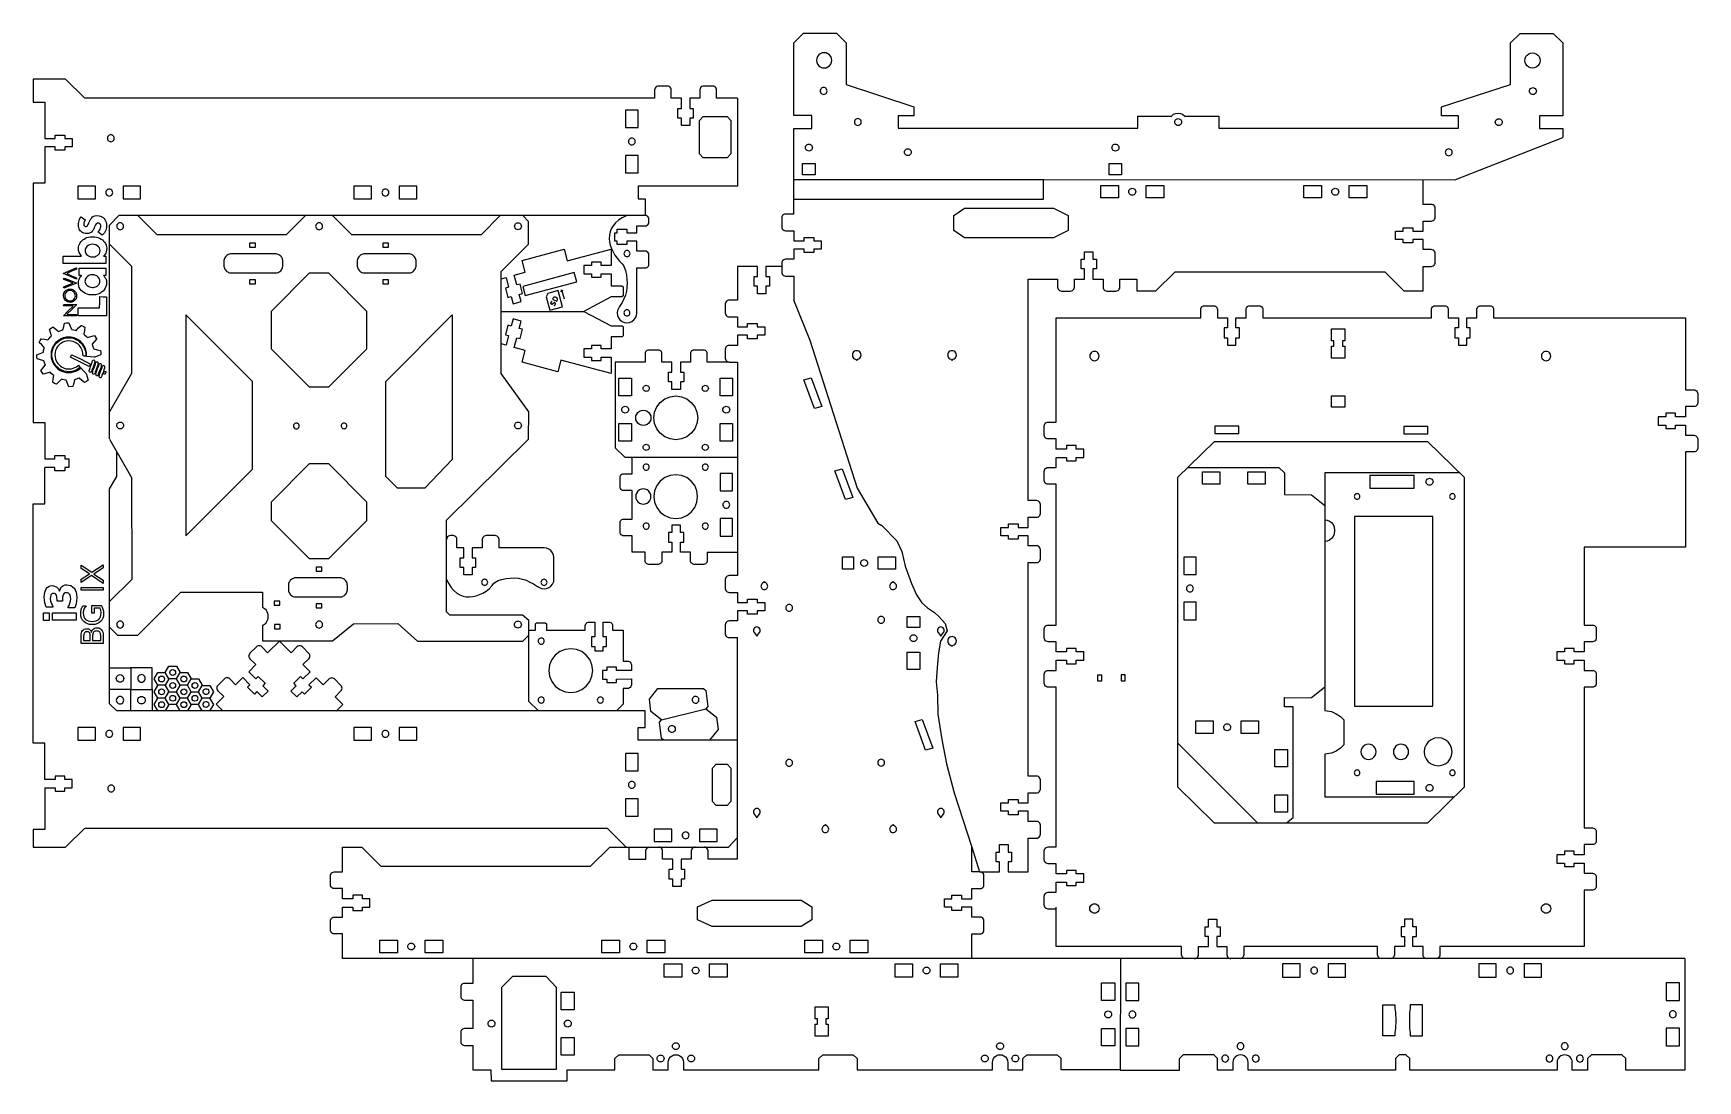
# Model space of a CAD drawing. Extents: x 67 to 939, y 34 to 584.
import ezdxf

# ---------------------------------------------------------------- set-up
doc = ezdxf.new("R2010")
doc.units = 0
doc.layers.get('0').update_dxf_attribs({"linetype": 'CONTINUOUS'})

msp = doc.modelspace()

# ---------------------------------------------------------------- linework, layer by layer
at = {"color": 5}
for p, q in [((465.48092, 579.106238), (470.492086, 584.107441)), ((465.48092, 540.896764), (465.48092, 579.106238)), ((470.492086, 584.107441), (487.826316, 584.107441)), ((487.826316, 584.107441), (492.83751, 579.106238)), ((492.83751, 579.106238), (492.834688, 557.2849)), ((841.250495, 579.045566), (846.261689, 584.046769)), ((841.250495, 557.270936), (841.250495, 579.045566)), ((846.261689, 584.046769), (863.595919, 584.046769)), ((863.595919, 584.046769), (868.607085, 579.045566)), ((868.607085, 579.045566), (868.607085, 540.836092)), ((392.490619, 554.882114), (392.422603, 554.36449)), ((392.422603, 554.36449), (392.422603, 550.014514)), ((392.690009, 555.36446), (392.490619, 554.882114)), ((393.007198, 555.778706), (392.690009, 555.36446)), ((393.420598, 556.096544), (393.007198, 555.778706)), ((393.902012, 556.29633), (393.420598, 556.096544)), ((394.418592, 556.36443), (393.902012, 556.29633)), ((399.725611, 556.29633), (394.418592, 556.36443)), ((400.206998, 556.096544), (399.725611, 556.29633)), ((400.620397, 555.778706), (400.206998, 556.096544)), ((400.937586, 555.36446), (400.620397, 555.778706)), ((401.136976, 554.882114), (400.937586, 555.36446)), ((401.204964, 554.36449), (401.136976, 554.882114)), ((401.204964, 550.014514), (401.204964, 554.36449)), ((406.494401, 550.014514), (401.204964, 550.014514)), ((406.494401, 544.71455), (406.494401, 550.014514)), ((416.175018, 550.014514), (410.885581, 550.014514)), ((410.885581, 550.014514), (410.885581, 544.71455)), ((416.243006, 554.882114), (416.175018, 554.36449)), ((416.175018, 554.36449), (416.175018, 550.014514)), ((416.442396, 555.36446), (416.243006, 554.882114)), ((416.759585, 555.778706), (416.442396, 555.36446)), ((417.173012, 556.096544), (416.759585, 555.778706)), ((417.654399, 556.29633), (417.173012, 556.096544)), ((418.170978, 556.36443), (417.654399, 556.29633)), ((423.478026, 556.29633), (418.170978, 556.36443)), ((423.959413, 556.096544), (423.478026, 556.29633)), ((424.372812, 555.778706), (423.959413, 556.096544)), ((424.689973, 555.36446), (424.372812, 555.778706)), ((424.889391, 554.882114), (424.689973, 555.36446)), ((424.957379, 554.36449), (424.889391, 554.882114)), ((424.957096, 550.013812), (424.957379, 554.36449)), ((435.902402, 550.016069), (424.957096, 550.013812)), ((492.834688, 557.2849), (528.30909, 545.535905)), ((805.093031, 545.537462), (841.250495, 557.270936)), ((404.697972, 539.614626), (404.697972, 544.71455)), ((404.697972, 544.71455), (406.494401, 544.71455)), ((410.885581, 544.71455), (412.681982, 544.71455)), ((412.681982, 544.71455), (412.681982, 539.614626)), ((528.30909, 545.535905), (528.309033, 540.834548)), ((663.427748, 540.689508), (664.598039, 541.615)), ((664.598039, 541.615), (665.736749, 542.085639)), ((665.736749, 542.085639), (666.958715, 542.246139)), ((666.958715, 542.246139), (668.180681, 542.085639)), ((668.180681, 542.085639), (669.319391, 541.614921)), ((669.319391, 541.614921), (670.477151, 540.688865)), ((805.093031, 540.836092), (805.093031, 545.537462)), ((406.494401, 539.614626), (404.697972, 539.614626)), ((406.494401, 535.664615), (406.494401, 539.614626)), ((410.885581, 535.664615), (406.494401, 535.664615)), ((412.681982, 539.614626), (410.885581, 539.614626)), ((410.885581, 539.614626), (410.885581, 535.664615)), ((465.472171, 507.304502), (465.48092, 534.195595)), ((474.881488, 540.896764), (465.48092, 540.896764)), ((465.48092, 534.195595), (474.881488, 534.195595)), ((474.881488, 534.195595), (474.881488, 540.896764)), ((520.150666, 540.834548), (520.139942, 534.27751)), ((520.139942, 534.27751), (645.830346, 534.391584)), ((528.309033, 540.834548), (520.150666, 540.834548)), ((645.830346, 534.391584), (645.833168, 540.688944)), ((645.833168, 540.688944), (663.427748, 540.689508)), ((670.477151, 540.688865), (688.25907, 540.688921)), ((688.25907, 540.688921), (688.25907, 534.393393)), ((688.25907, 534.393393), (813.958393, 534.247947)), ((813.958393, 540.836092), (805.093031, 540.836092)), ((813.958393, 534.247947), (813.958393, 540.836092)), ((868.607085, 540.836092), (856.384295, 540.836092)), ((856.384295, 540.836092), (856.384295, 534.134923)), ((856.384295, 534.134923), (868.607085, 534.134923)), ((868.607085, 534.134923), (868.607085, 529.433552)), ((795.371011, 494.336924), (795.371011, 507.261037)), ((460.123665, 488.98949), (459.709419, 488.672329)), ((460.606011, 489.188909), (460.123665, 488.98949)), ((461.123634, 489.256896), (460.606011, 489.188909)), ((465.47361, 489.256896), (461.123634, 489.256896)), ((799.720987, 494.336924), (795.371011, 494.336924)), ((800.238611, 494.268909), (799.720987, 494.336924)), ((800.720985, 494.069519), (800.238611, 494.268909)), ((801.135203, 493.752329), (800.720985, 494.069519)), ((801.453013, 493.33893), (801.135203, 493.752329)), ((801.652827, 492.857544), (801.453013, 493.33893)), ((801.720983, 492.340936), (801.652827, 492.857544)), ((801.720983, 487.550496), (801.720983, 492.340936)), ((369.705193, 481.507647), (369.069643, 479.859046)), ((370.644697, 483.091667), (369.705193, 481.507647)), ((371.906086, 484.596453), (370.644697, 483.091667)), ((373.507283, 486.00735), (371.906086, 484.596453)), ((372.752076, 481.270936), (377.841869, 481.2715)), ((372.752076, 479.470886), (372.752076, 481.270936)), ((375.466212, 487.309704), (373.507283, 486.00735)), ((377.800805, 488.488856), (375.466212, 487.309704)), ((377.841869, 481.2715), (377.841869, 479.470821)), ((383.131249, 479.470821), (383.131249, 483.077454)), ((383.131249, 483.077454), (387.472564, 483.077454)), ((387.985932, 488.421149), (387.469324, 488.489277)), ((387.472564, 483.077454), (387.989172, 483.145583)), ((388.467375, 488.221335), (387.985932, 488.421149)), ((387.989172, 483.145583), (388.470615, 483.345396)), ((388.880745, 487.903525), (388.467375, 488.221335)), ((388.470615, 483.345396), (388.883985, 483.663206)), ((389.199555, 487.48999), (388.880745, 487.903525)), ((388.883985, 483.663206), (389.201175, 484.077424)), ((389.400593, 487.008358), (389.199555, 487.48999)), ((389.201175, 484.077424), (389.400593, 484.559798)), ((389.468609, 486.490706), (389.400593, 487.008358)), ((389.400593, 484.559798), (389.468609, 485.077422)), ((389.468609, 485.077422), (389.468609, 486.490706)), ((459.191795, 487.777544), (459.123695, 482.470496)), ((459.123695, 482.470496), (459.191795, 481.953916)), ((459.39158, 488.25893), (459.191795, 487.777544)), ((459.191795, 481.953916), (459.39158, 481.47253)), ((459.709419, 488.672329), (459.39158, 488.25893)), ((459.39158, 481.47253), (459.709419, 481.059102)), ((459.709419, 481.059102), (460.123665, 480.741913)), ((460.123665, 480.741913), (460.606011, 480.542523)), ((460.606011, 480.542523), (461.123634, 480.474536)), ((461.123634, 480.474536), (465.47361, 480.474536)), ((465.47361, 480.474536), (465.47361, 475.185098)), ((781.02114, 475.873918), (781.02114, 480.265098)), ((781.02114, 480.265098), (784.971094, 480.265098)), ((784.971094, 480.265098), (784.971094, 482.061499)), ((784.971094, 482.061499), (790.071076, 482.061499)), ((790.071076, 482.061499), (790.071076, 480.265098)), ((790.071076, 480.265098), (795.371011, 480.265098)), ((795.371011, 480.265098), (795.371011, 485.554536)), ((795.371011, 485.554536), (799.720987, 485.554536)), ((799.720987, 485.554536), (800.238611, 485.622523)), ((800.238611, 485.622523), (800.720985, 485.821913)), ((800.720985, 485.821913), (801.135203, 486.139131)), ((801.135203, 486.139131), (801.453013, 486.55253)), ((801.453013, 486.55253), (801.652827, 487.033916)), ((801.652827, 487.033916), (801.720983, 487.550496)), ((368.720119, 478.160519), (368.638701, 476.426727)), ((368.638701, 476.426727), (368.807456, 474.672315)), ((369.069643, 479.859046), (368.720119, 478.160519)), ((368.807456, 474.672315), (369.208462, 472.911945)), ((369.208462, 472.911945), (369.823792, 471.160268)), ((371.63219, 479.470821), (372.752076, 479.470886)), ((371.63219, 477.270842), (371.63219, 479.470821)), ((371.63219, 475.070835), (371.63219, 477.270842)), ((372.752076, 475.070835), (371.63219, 475.070835)), ((372.752076, 473.27085), (372.752076, 475.070835)), ((377.841869, 473.27085), (372.752076, 473.27085)), ((377.841869, 479.470821), (383.131249, 479.470821)), ((383.131249, 475.070835), (377.841869, 475.070835)), ((377.841869, 475.070835), (377.841869, 473.27085)), ((383.131249, 469.770871), (383.131249, 475.070835)), ((465.47361, 475.185098), (470.773574, 475.185098)), ((470.773574, 475.185098), (470.773574, 476.981499)), ((470.773574, 476.981499), (475.873499, 476.981499)), ((475.873499, 476.981499), (475.873499, 475.185098)), ((475.873499, 475.185098), (479.823509, 475.185098)), ((479.823509, 475.185098), (479.823509, 470.793918)), ((784.971094, 475.873918), (781.02114, 475.873918)), ((784.971094, 474.077489), (784.971094, 475.873918)), ((790.071076, 474.077489), (784.971094, 474.077489)), ((795.371011, 475.873918), (790.071076, 475.873918)), ((790.071076, 475.873918), (790.071076, 474.077489)), ((795.371011, 470.584481), (795.371011, 475.873918)), ((322.967251, 464.839044), (344.974002, 470.749567)), ((324.611632, 458.720466), (322.967251, 464.839044)), ((344.974002, 470.749567), (346.618147, 464.630397)), ((346.618147, 464.630397), (369.709764, 470.843604)), ((364.393964, 464.050063), (359.293958, 464.050063)), ((359.293958, 464.050063), (359.293958, 462.250078)), ((364.393964, 462.250078), (364.393964, 464.050063)), ((369.709764, 470.843604), (369.700366, 462.257698)), ((369.823792, 471.160268), (370.635513, 469.431942)), ((370.635513, 469.431942), (371.62571, 467.74162)), ((371.62571, 467.74162), (372.776446, 466.103958)), ((372.776446, 466.103958), (374.069799, 464.533608)), ((374.069799, 464.533608), (375.487845, 463.045228)), ((375.487845, 463.045228), (376.066398, 462.265388)), ((387.472564, 469.770871), (383.131249, 469.770871)), ((387.989172, 469.702743), (387.472564, 469.770871)), ((388.470615, 469.502929), (387.989172, 469.702743)), ((388.883985, 469.185119), (388.470615, 469.502929)), ((389.201175, 468.770901), (388.883985, 469.185119)), ((389.400593, 468.288527), (389.201175, 468.770901)), ((389.468609, 467.770903), (389.400593, 468.288527)), ((389.400593, 462.4533), (389.468609, 462.970952)), ((389.468609, 462.970952), (389.468609, 467.770903)), ((459.191795, 464.025129), (459.123695, 458.718109)), ((459.39158, 464.506515), (459.191795, 464.025129)), ((459.709419, 464.919914), (459.39158, 464.506515)), ((460.123665, 465.237104), (459.709419, 464.919914)), ((460.606011, 465.436494), (460.123665, 465.237104)), ((461.123634, 465.504481), (460.606011, 465.436494)), ((465.47361, 465.504481), (461.123634, 465.504481)), ((470.773574, 470.793918), (465.47361, 470.793918)), ((465.47361, 470.793918), (465.47361, 465.504481)), ((470.773574, 468.997489), (470.773574, 470.793918)), ((475.873499, 468.997489), (470.773574, 468.997489)), ((479.823509, 470.793918), (475.873499, 470.793918)), ((475.873499, 470.793918), (475.873499, 468.997489)), ((616.072468, 460.45482), (616.072468, 465.544613)), ((616.072468, 465.544613), (617.872453, 465.544613)), ((617.872453, 465.544613), (617.872453, 469.486721)), ((617.872453, 469.486721), (622.27241, 469.486721)), ((622.27241, 469.486721), (622.27241, 465.544613)), ((622.27241, 465.544613), (624.072367, 465.544613)), ((624.072367, 465.544613), (624.072367, 460.45482)), ((799.720987, 470.584481), (795.371011, 470.584481)), ((800.238611, 470.516494), (799.720987, 470.584481)), ((800.720985, 470.317104), (800.238611, 470.516494)), ((801.135203, 469.999914), (800.720985, 470.317104)), ((801.453013, 469.586515), (801.135203, 469.999914)), ((801.135203, 462.386744), (801.453013, 462.800115)), ((801.652827, 469.105129), (801.453013, 469.586515)), ((801.453013, 462.800115), (801.652827, 463.28153)), ((801.720983, 468.588521), (801.652827, 469.105129)), ((801.652827, 463.28153), (801.720983, 463.798109)), ((801.720983, 463.798109), (801.720983, 468.588521)), ((311.948525, 455.264457), (314.526035, 456.010088)), ((314.526035, 456.010088), (315.901287, 450.891593)), ((318.775328, 457.151818), (324.611632, 458.720466)), ((320.15058, 452.033352), (318.775328, 457.151818)), ((359.293958, 462.250078), (355.343973, 462.250078)), ((355.343973, 462.250078), (355.343973, 457.850064)), ((355.343973, 457.850064), (359.293958, 457.850064)), ((359.293958, 457.850064), (359.293958, 456.050051)), ((359.293958, 456.050051), (364.393976, 456.049995)), ((369.700366, 462.257698), (364.393964, 462.250078)), ((364.393976, 456.049995), (364.393987, 457.849951)), ((364.393987, 457.849951), (369.699093, 457.859265)), ((369.699093, 457.859265), (369.691699, 451.535032)), ((376.066398, 462.265388), (376.513542, 461.421338)), ((376.513542, 461.421338), (377.097471, 459.699)), ((377.097471, 459.699), (377.610946, 457.226054)), ((377.610946, 457.226054), (377.931463, 455.125951)), ((377.931463, 455.125951), (378.04066, 452.963375)), ((383.127217, 437.379679), (383.127781, 460.970976)), ((383.127781, 460.970976), (387.472795, 460.970976)), ((387.472795, 460.970976), (387.989406, 461.039127)), ((387.989406, 461.039127), (388.470615, 461.238898)), ((388.470615, 461.238898), (388.883985, 461.556737)), ((388.883985, 461.556737), (389.201175, 461.970954)), ((389.201175, 461.970954), (389.400593, 462.4533)), ((446.433206, 461.790719), (435.833278, 461.790719)), ((435.833278, 461.790719), (435.833278, 444.093523)), ((444.633221, 451.411517), (444.633221, 456.501338)), ((444.633221, 456.501338), (446.433206, 456.501338)), ((446.433206, 456.501338), (446.433206, 461.790719)), ((458.946662, 461.790719), (450.833163, 461.790719)), ((450.833163, 461.790719), (450.833163, 456.501338)), ((450.833163, 456.501338), (452.633148, 456.501338)), ((452.633148, 456.501338), (452.633148, 451.411517)), ((459.123695, 458.718109), (459.191795, 458.20153)), ((459.191795, 458.20153), (459.39158, 457.720115)), ((459.39158, 457.720115), (459.709419, 457.306716)), ((459.709419, 457.306716), (460.123665, 456.989526)), ((460.123665, 456.989526), (460.606011, 456.790136)), ((460.606011, 456.790136), (461.123634, 456.722121)), ((461.123634, 456.722121), (465.47361, 456.722121)), ((465.47361, 456.722121), (465.47361, 443.798008)), ((588.372667, 338.898294), (588.372667, 455.165411)), ((588.372667, 455.165411), (603.772518, 455.165411)), ((603.772518, 455.165411), (603.772518, 450.8241)), ((612.572461, 450.8241), (612.572461, 455.165411)), ((612.572461, 455.165411), (617.872453, 455.165411)), ((617.872453, 460.45482), (616.072468, 460.45482)), ((617.872453, 455.165411), (617.872453, 460.45482)), ((624.072367, 460.45482), (622.27241, 460.45482)), ((622.27241, 460.45482), (622.27241, 455.165411)), ((622.27241, 455.165411), (627.572346, 455.165411)), ((627.572346, 455.165411), (627.572346, 450.8241)), ((636.372289, 450.8241), (636.372289, 455.165411)), ((636.372289, 455.165411), (645.31546, 455.165411)), ((645.31546, 455.165411), (645.31546, 448.878008)), ((655.315411, 448.878008), (665.315335, 458.858007)), ((665.315335, 458.858007), (775.371164, 458.858007)), ((775.371164, 458.858007), (785.371116, 448.878008)), ((795.371011, 448.878008), (795.371011, 461.802121)), ((795.371011, 461.802121), (799.720987, 461.802121)), ((799.720987, 461.802121), (800.238611, 461.870136)), ((800.238611, 461.870136), (800.720985, 462.069526)), ((800.720985, 462.069526), (801.135203, 462.386744)), ((315.901287, 450.891593), (314.163176, 450.425108)), ((314.163176, 450.425108), (315.486335, 445.49923)), ((315.486335, 445.49923), (317.22468, 445.966279)), ((317.22468, 445.966279), (318.249646, 442.151595)), ((321.888927, 452.500401), (320.15058, 452.033352)), ((321.473976, 447.108038), (323.212298, 447.575115)), ((322.498939, 443.293325), (321.473976, 447.108038)), ((323.212298, 447.575115), (321.888927, 452.500401)), ((369.684107, 445.774961), (355.255592, 438.184961)), ((375.329477, 445.771574), (369.684107, 445.774961)), ((369.691699, 451.535032), (375.334295, 451.53221)), ((375.895832, 446.356), (375.329477, 445.771574)), ((375.334295, 451.53221), (375.896397, 450.971378)), ((375.896397, 450.971378), (375.895832, 446.356)), ((377.089518, 446.6737), (376.378273, 444.730428)), ((377.610715, 448.700699), (377.089518, 446.6737)), ((377.931232, 450.800802), (377.610715, 448.700699)), ((378.04066, 452.963375), (377.931232, 450.800802)), ((446.433206, 451.411517), (444.633221, 451.411517)), ((446.433206, 447.469437), (446.433206, 451.411517)), ((450.833163, 447.469437), (446.433206, 447.469437)), ((452.633148, 451.411517), (450.833163, 451.411517)), ((450.833163, 451.411517), (450.833163, 447.469437)), ((603.772518, 450.8241), (603.840703, 450.307492)), ((603.840703, 450.307492), (604.040488, 449.826105)), ((604.040488, 449.826105), (604.358355, 449.412706)), ((604.358355, 449.412706), (604.772516, 449.095517)), ((604.772516, 449.095517), (605.25489, 448.896127)), ((605.25489, 448.896127), (605.772542, 448.828111)), ((605.772542, 448.828111), (610.572493, 448.828111)), ((610.572493, 448.828111), (611.090145, 448.896127)), ((611.090145, 448.896127), (611.572463, 449.095517)), ((611.572463, 449.095517), (611.98668, 449.412706)), ((611.98668, 449.412706), (612.304519, 449.826105)), ((612.304519, 449.826105), (612.504332, 450.307492)), ((612.504332, 450.307492), (612.572461, 450.8241)), ((627.572346, 450.8241), (627.640503, 450.307492)), ((627.640503, 450.307492), (627.840288, 449.826105)), ((627.840288, 449.826105), (628.158127, 449.412706)), ((628.158127, 449.412706), (628.572344, 449.095517)), ((628.572344, 449.095517), (629.05469, 448.896127)), ((629.05469, 448.896127), (629.572342, 448.828111)), ((629.572342, 448.828111), (634.372321, 448.828111)), ((634.372321, 448.828111), (634.889945, 448.896127)), ((634.889945, 448.896127), (635.372291, 449.095517)), ((635.372291, 449.095517), (635.786509, 449.412706)), ((635.786509, 449.412706), (636.104347, 449.826105)), ((636.104347, 449.826105), (636.304104, 450.307492)), ((636.304104, 450.307492), (636.372289, 450.8241)), ((645.31546, 448.878008), (655.315411, 448.878008)), ((785.371116, 448.878008), (795.371011, 448.878008)), ((318.249646, 442.151595), (322.498939, 443.293325)), ((372.94721, 438.718838), (372.771377, 437.380681)), ((372.771377, 437.380681), (372.94721, 436.042516)), ((373.459931, 439.737702), (372.94721, 438.718838)), ((374.109375, 440.776503), (373.459931, 439.737702)), ((375.487613, 442.881522), (374.109375, 440.776503)), ((376.378273, 444.730428), (375.487613, 442.881522)), ((382.915575, 436.042516), (383.127217, 437.379679)), ((429.551519, 442.614114), (429.483334, 442.097534)), ((429.483334, 442.097534), (429.483334, 437.307123)), ((429.483334, 437.307123), (429.551519, 436.790515)), ((429.751276, 443.095529), (429.551519, 442.614114)), ((429.551519, 436.790515), (429.751276, 436.309128)), ((430.069115, 443.508928), (429.751276, 443.095529)), ((430.483332, 443.826117), (430.069115, 443.508928)), ((430.965706, 444.025507), (430.483332, 443.826117)), ((431.48333, 444.093523), (430.965706, 444.025507)), ((435.833278, 444.093523), (431.48333, 444.093523)), ((315.486189, 430.878002), (314.162789, 425.952688)), ((317.224536, 430.410924), (315.486189, 430.878002)), ((318.249508, 434.225609), (317.224536, 430.410924)), ((322.49879, 433.083879), (318.249508, 434.225609)), ((321.473843, 429.269194), (322.49879, 433.083879)), ((323.212163, 428.802088), (321.473843, 429.269194)), ((321.888795, 423.876803), (323.212163, 428.802088)), ((372.94721, 436.042516), (373.462663, 434.795559)), ((373.462663, 434.795559), (374.282719, 433.724715)), ((374.282719, 433.724715), (375.351385, 432.903107)), ((375.351385, 432.903107), (376.59588, 432.386559)), ((376.59588, 432.386559), (377.931209, 432.210362)), ((377.931209, 432.210362), (379.266905, 432.386559)), ((379.266905, 432.386559), (380.511307, 432.903107)), ((380.511307, 432.903107), (381.579973, 433.724715)), ((381.579973, 433.724715), (382.400031, 434.795559)), ((382.400031, 434.795559), (382.915575, 436.042516)), ((429.751276, 436.309128), (430.069115, 435.895729)), ((430.069115, 435.895729), (430.483332, 435.57854)), ((430.483332, 435.57854), (430.965706, 435.37915)), ((430.965706, 435.37915), (431.48333, 435.311134)), ((431.48333, 435.311134), (435.833278, 435.311134)), ((435.833278, 435.311134), (435.833278, 430.021725)), ((435.833278, 430.021725), (441.13327, 430.021725)), ((441.13327, 430.021725), (441.13327, 431.818098)), ((441.13327, 431.818098), (446.233195, 431.818098)), ((446.233195, 431.818098), (446.233195, 430.021725)), ((446.233195, 430.021725), (450.183149, 430.021725)), ((450.183149, 430.021725), (450.183149, 425.630517)), ((314.525899, 420.367144), (311.948392, 421.112747)), ((314.162789, 425.952688), (315.901394, 425.485018)), ((315.901394, 425.485018), (314.525899, 420.367144)), ((318.775432, 419.224821), (320.150447, 424.34388)), ((324.611251, 417.657331), (318.775432, 419.224821)), ((320.150447, 424.34388), (321.888795, 423.876803)), ((364.393645, 420.327435), (359.293636, 420.327435)), ((359.293636, 420.327435), (359.293636, 418.527422)), ((429.751276, 419.343114), (429.551519, 418.861727)), ((430.069115, 419.756485), (429.751276, 419.343114)), ((430.483332, 420.073702), (430.069115, 419.756485)), ((430.965706, 420.273121), (430.483332, 420.073702)), ((431.48333, 420.341108), (430.965706, 420.273121)), ((435.833278, 420.341108), (431.48333, 420.341108)), ((441.13327, 425.630517), (435.833278, 425.630517)), ((435.833278, 425.630517), (435.833278, 420.341108)), ((441.13327, 423.834116), (441.13327, 425.630517)), ((446.233195, 423.834116), (441.13327, 423.834116)), ((450.183149, 425.630517), (446.233195, 425.630517)), ((446.233195, 425.630517), (446.233195, 423.834116)), ((241.4438, 418.25732), (241.4438, 418.25732)), ((322.967109, 411.538188), (324.611251, 417.657331)), ((341.702601, 406.504162), (322.967109, 411.538188)), ((343.346596, 412.62322), (341.702601, 406.504162)), ((369.705759, 405.553186), (343.346596, 412.62322)), ((359.293636, 418.527422), (355.343654, 418.527422)), ((355.343654, 418.527422), (355.343654, 414.127408)), ((355.343654, 414.127408), (359.293636, 414.127408)), ((359.293636, 414.127408), (359.293636, 412.327423)), ((359.293636, 412.327423), (364.393645, 412.327423)), ((364.393645, 412.327423), (364.393645, 414.127408)), ((364.393645, 414.127408), (369.70003, 414.119788)), ((369.70003, 414.119788), (369.705759, 405.553186)), ((387.44041, 411.554929), (371.815544, 411.554929)), ((371.815544, 411.554929), (371.815544, 366.644907)), ((387.508567, 416.412848), (387.44041, 415.896241)), ((387.44041, 415.896241), (387.44041, 411.554929)), ((387.708352, 416.894263), (387.508567, 416.412848)), ((388.026191, 417.307634), (387.708352, 416.894263)), ((388.440408, 417.624824), (388.026191, 417.307634)), ((388.922754, 417.824214), (388.440408, 417.624824)), ((389.440406, 417.892257), (388.922754, 417.824214)), ((394.240357, 417.892257), (389.440406, 417.892257)), ((394.757981, 417.824214), (394.240357, 417.892257)), ((395.240355, 417.624824), (394.757981, 417.824214)), ((395.654544, 417.307634), (395.240355, 417.624824)), ((395.972383, 416.894263), (395.654544, 417.307634)), ((396.172196, 416.412848), (395.972383, 416.894263)), ((396.240353, 415.896241), (396.172196, 416.412848)), ((396.240353, 411.554929), (396.240353, 415.896241)), ((401.540317, 411.554929), (396.240353, 411.554929)), ((401.540317, 406.26552), (401.540317, 411.554929)), ((411.240238, 411.554929), (405.940274, 411.554929)), ((405.940274, 411.554929), (405.940274, 406.26552)), ((411.308367, 416.412848), (411.240238, 415.896241)), ((411.240238, 415.896241), (411.240238, 411.554929)), ((411.50818, 416.894263), (411.308367, 416.412848)), ((411.825991, 417.307634), (411.50818, 416.894263)), ((412.240208, 417.624824), (411.825991, 417.307634)), ((412.722582, 417.824214), (412.240208, 417.624824)), ((413.240206, 417.892257), (412.722582, 417.824214)), ((418.040185, 417.892257), (413.240206, 417.892257)), ((418.557809, 417.824214), (418.040185, 417.892257)), ((419.040127, 417.624824), (418.557809, 417.824214)), ((419.454373, 417.307634), (419.040127, 417.624824)), ((419.772183, 416.894263), (419.454373, 417.307634)), ((419.971996, 416.412848), (419.772183, 416.894263)), ((420.040125, 415.896241), (419.971996, 416.412848)), ((420.040125, 411.554929), (420.040125, 415.896241)), ((429.551519, 418.861727), (429.483334, 418.34512)), ((429.483334, 418.34512), (429.483334, 413.554708)), ((429.483334, 413.554708), (429.551519, 413.0381)), ((429.551519, 413.0381), (429.751276, 412.556685)), ((429.751276, 412.556685), (430.069115, 412.143314)), ((430.069115, 412.143314), (430.483332, 411.826097)), ((430.483332, 411.826097), (430.965706, 411.626707)), ((430.965706, 411.626707), (431.48333, 411.558691)), ((431.48333, 411.558691), (435.833278, 411.558691)), ((399.740304, 401.175727), (399.740304, 406.26552)), ((399.740304, 406.26552), (401.540317, 406.26552)), ((405.940274, 406.26552), (407.74026, 406.26552)), ((407.74026, 406.26552), (407.74026, 401.175727)), ((401.540317, 401.175727), (399.740304, 401.175727)), ((401.540317, 397.233619), (401.540317, 401.175727)), ((405.940274, 397.233619), (401.540317, 397.233619)), ((407.74026, 401.175727), (405.940274, 401.175727)), ((405.940274, 401.175727), (405.940274, 397.233619)), ((371.815544, 366.644907), (376.815506, 361.654908)), ((376.815506, 361.654908), (435.815021, 361.654908)), ((380.670021, 352.941994), (380.670021, 361.68506)), ((374.320105, 346.155593), (374.388205, 351.462641)), ((374.388205, 351.462641), (374.587991, 351.944028)), ((374.587991, 351.944028), (374.905829, 352.357427)), ((374.905829, 352.357427), (375.320075, 352.674588)), ((375.320075, 352.674588), (375.802421, 352.874006)), ((375.802421, 352.874006), (376.320045, 352.941994)), ((376.320045, 352.941994), (380.670021, 352.941994)), ((672.118076, 356.302078), (719.800875, 356.30201)), ((719.800875, 356.30201), (722.685243, 353.479723)), ((722.685243, 353.479723), (722.681009, 342.029651)), ((374.388205, 345.639014), (374.320105, 346.155593)), ((374.587991, 345.157627), (374.388205, 345.639014)), ((374.905829, 344.7442), (374.587991, 345.157627)), ((375.320075, 344.42701), (374.905829, 344.7442)), ((375.802421, 344.22762), (375.320075, 344.42701)), ((376.320045, 344.159633), (375.802421, 344.22762)), ((380.670021, 344.159633), (376.320045, 344.159633)), ((380.670021, 338.870196), (380.670021, 344.159633)), ((722.681009, 342.029651), (736.91277, 341.956649)), ((736.91277, 341.956649), (743.803536, 336.283178)), ((380.670021, 334.479016), (380.670021, 338.870196)), ((380.670021, 329.189579), (380.670021, 334.479016)), ((592.722615, 338.898294), (588.372667, 338.898294)), ((593.240239, 338.830278), (592.722615, 338.898294)), ((593.722613, 338.63086), (593.240239, 338.830278)), ((594.13683, 338.313671), (593.722613, 338.63086)), ((594.454669, 337.9003), (594.13683, 338.313671)), ((594.654426, 337.418885), (594.454669, 337.9003)), ((594.722611, 336.902277), (594.654426, 337.418885)), ((594.654426, 331.595286), (594.722611, 332.111894)), ((594.722611, 332.111894), (594.722611, 336.902277)), ((374.320105, 322.403207), (374.388205, 327.710226)), ((374.388205, 327.710226), (374.587991, 328.191613)), ((374.587991, 328.191613), (374.905829, 328.605012)), ((374.905829, 328.605012), (375.320075, 328.922201)), ((375.320075, 328.922201), (375.802421, 329.121591)), ((375.802421, 329.121591), (376.320045, 329.189579)), ((376.320045, 329.189579), (380.670021, 329.189579)), ((405.938948, 326.076563), (401.538962, 326.076563)), ((401.538962, 326.076563), (401.538962, 322.134455)), ((405.938948, 322.134455), (405.938948, 326.076563)), ((574.022796, 320.43526), (574.022796, 324.826468)), ((574.022796, 324.826468), (577.97275, 324.826468)), ((577.97275, 324.826468), (577.97275, 326.622897)), ((577.97275, 326.622897), (583.072675, 326.622897)), ((583.072675, 326.622897), (583.072675, 324.826468)), ((583.072675, 324.826468), (588.372667, 324.826468)), ((588.372667, 324.826468), (588.372667, 330.115877)), ((588.372667, 330.115877), (592.722615, 330.115877)), ((592.722615, 330.115877), (593.240239, 330.183893)), ((593.240239, 330.183893), (593.722613, 330.383283)), ((593.722613, 330.383283), (594.13683, 330.7005)), ((594.13683, 330.7005), (594.454669, 331.113871)), ((594.454669, 331.113871), (594.654426, 331.595286)), ((743.803536, 328.835153), (743.803536, 317.497428)), ((283.400153, 319.035934), (283.332025, 318.519326)), ((283.599967, 319.517388), (283.400153, 319.035934)), ((283.917777, 319.930759), (283.599967, 319.517388)), ((284.331312, 320.249558), (283.917777, 319.930759)), ((284.812944, 320.450584), (284.331312, 320.249558)), ((285.330596, 320.5186), (284.812944, 320.450584)), ((286.74388, 320.5186), (285.330596, 320.5186)), ((287.261504, 320.450584), (286.74388, 320.5186)), ((287.743878, 320.251166), (287.261504, 320.450584)), ((288.158095, 319.933977), (287.743878, 320.251166)), ((288.475906, 319.520606), (288.158095, 319.933977)), ((288.675719, 319.039174), (288.475906, 319.520606)), ((288.743848, 318.522566), (288.675719, 319.039174)), ((288.743848, 314.181252), (288.743848, 318.522566)), ((302.118559, 319.039174), (302.050431, 318.522566)), ((302.050431, 318.522566), (302.050431, 314.181252)), ((302.318372, 319.520606), (302.118559, 319.039174)), ((302.636183, 319.933977), (302.318372, 319.520606)), ((303.0504, 320.251166), (302.636183, 319.933977)), ((303.532775, 320.450584), (303.0504, 320.251166)), ((304.050398, 320.5186), (303.532775, 320.450584)), ((308.850349, 320.5186), (304.050398, 320.5186)), ((309.368001, 320.450584), (308.850349, 320.5186)), ((309.850347, 320.251166), (309.368001, 320.450584)), ((310.264565, 319.933977), (309.850347, 320.251166)), ((310.582404, 319.520606), (310.264565, 319.933977)), ((310.782183, 319.039408), (310.582404, 319.520606)), ((310.850334, 318.522798), (310.782183, 319.039408)), ((310.850334, 314.177784), (310.850334, 318.522798)), ((374.388205, 321.886627), (374.320105, 322.403207)), ((374.587991, 321.405212), (374.388205, 321.886627)), ((374.905829, 320.991813), (374.587991, 321.405212)), ((375.320075, 320.674624), (374.905829, 320.991813)), ((375.802421, 320.475234), (375.320075, 320.674624)), ((376.320045, 320.407218), (375.802421, 320.475234)), ((380.645766, 320.409775), (376.320045, 320.407218)), ((380.645766, 311.755253), (380.645766, 320.409775)), ((401.538962, 322.134455), (399.738977, 322.134455)), ((399.738977, 322.134455), (399.738977, 317.044634)), ((399.738977, 317.044634), (401.538962, 317.044634)), ((401.538962, 317.044634), (401.538962, 311.755253)), ((407.738933, 322.134455), (405.938948, 322.134455)), ((405.938948, 311.755253), (405.938948, 317.044634)), ((405.938948, 317.044634), (407.738933, 317.044634)), ((407.738933, 317.044634), (407.738933, 322.134455)), ((577.97275, 320.43526), (574.022796, 320.43526)), ((577.97275, 318.638859), (577.97275, 320.43526)), ((583.072675, 318.638859), (577.97275, 318.638859)), ((588.372667, 320.43526), (583.072675, 320.43526)), ((583.072675, 320.43526), (583.072675, 318.638859)), ((588.372667, 315.145879), (588.372667, 320.43526)), ((592.722615, 315.145879), (588.372667, 315.145879)), ((593.240239, 315.077864), (592.722615, 315.145879)), ((593.722613, 314.878445), (593.240239, 315.077864)), ((594.13683, 314.561256), (593.722613, 314.878445)), ((594.454669, 314.147857), (594.13683, 314.561256)), ((292.350481, 314.181252), (288.743848, 314.181252)), ((290.550366, 303.802078), (290.549802, 308.891871)), ((290.549802, 308.891871), (292.350481, 308.891871)), ((292.350481, 308.891871), (292.350481, 314.181252)), ((302.050431, 314.181252), (296.750467, 314.181252)), ((296.750467, 314.181252), (296.750467, 308.891871)), ((296.750467, 308.891871), (298.550452, 308.891871)), ((298.550452, 308.891871), (298.550452, 303.802078)), ((334.441631, 314.177219), (310.850334, 314.177784)), ((335.778794, 313.965578), (334.441631, 314.177219)), ((337.025751, 313.450034), (335.778794, 313.965578)), ((338.096595, 312.629975), (337.025751, 313.450034)), ((338.918203, 311.56131), (338.096595, 312.629975)), ((339.434752, 310.316907), (338.918203, 311.56131)), ((339.610949, 308.981212), (339.434752, 310.316907)), ((339.590657, 296.356994), (339.610949, 308.981212)), ((387.439084, 311.755253), (380.645766, 311.755253)), ((387.439084, 307.413941), (387.439084, 311.755253)), ((387.50724, 306.897334), (387.439084, 307.413941)), ((387.707026, 306.415919), (387.50724, 306.897334)), ((388.024864, 306.002548), (387.707026, 306.415919)), ((388.439082, 305.68533), (388.024864, 306.002548)), ((388.921428, 305.48594), (388.439082, 305.68533)), ((389.43908, 305.417925), (388.921428, 305.48594)), ((394.756654, 305.48594), (394.239031, 305.417925)), ((395.239029, 305.68533), (394.756654, 305.48594)), ((395.653246, 306.002548), (395.239029, 305.68533)), ((395.971057, 306.415919), (395.653246, 306.002548)), ((396.17087, 306.897334), (395.971057, 306.415919)), ((396.238998, 307.413941), (396.17087, 306.897334)), ((401.538962, 311.755253), (396.238998, 311.755253)), ((396.238998, 311.755253), (396.238998, 307.413941)), ((411.238912, 311.755253), (405.938948, 311.755253)), ((411.238912, 307.413941), (411.238912, 311.755253)), ((411.30704, 306.897334), (411.238912, 307.413941)), ((411.506854, 306.415919), (411.30704, 306.897334)), ((411.824664, 306.002548), (411.506854, 306.415919)), ((412.238882, 305.68533), (411.824664, 306.002548)), ((412.721256, 305.48594), (412.238882, 305.68533)), ((413.23888, 305.417925), (412.721256, 305.48594)), ((418.556483, 305.48594), (418.038831, 305.417925)), ((419.0388, 305.68533), (418.556483, 305.48594)), ((419.453018, 306.002548), (419.0388, 305.68533)), ((419.770828, 306.415919), (419.453018, 306.002548)), ((419.970642, 306.897334), (419.770828, 306.415919)), ((420.038827, 307.413941), (419.970642, 306.897334)), ((435.827438, 311.741509), (420.025054, 311.741509)), ((420.025054, 311.741509), (420.038827, 307.413941)), ((588.372667, 194.320506), (588.372667, 306.363434)), ((588.372667, 306.363434), (592.722615, 306.363434)), ((592.722615, 306.363434), (593.240239, 306.431478)), ((593.240239, 306.431478), (593.722613, 306.630868)), ((593.722613, 306.630868), (594.13683, 306.948057)), ((594.13683, 306.948057), (594.454669, 307.361456)), ((594.654426, 313.66647), (594.454669, 314.147857)), ((594.454669, 307.361456), (594.654426, 307.842871)), ((594.722611, 313.149862), (594.654426, 313.66647)), ((594.654426, 307.842871), (594.722611, 308.359479)), ((594.722611, 308.359479), (594.722611, 313.149862)), ((283.332454, 297.561919), (284.511606, 295.227326)), ((292.350416, 303.802078), (290.550366, 303.802078)), ((292.350481, 299.85997), (292.350416, 303.802078)), ((294.55046, 299.85997), (292.350481, 299.85997)), ((296.750467, 299.85997), (294.55046, 299.85997)), ((298.550452, 303.802078), (296.750467, 303.802078)), ((296.750467, 303.802078), (296.750467, 299.85997)), ((309.555922, 296.503137), (310.399972, 296.950281)), ((310.399972, 296.950281), (312.12231, 297.423029)), ((312.12231, 297.423029), (314.595256, 297.936504)), ((314.595256, 297.936504), (316.695359, 298.257021)), ((316.695359, 298.257021), (318.857935, 298.366219)), ((318.857935, 298.366219), (321.0205, 298.25679)), ((321.0205, 298.25679), (323.120603, 297.631684)), ((323.120603, 297.631684), (325.147602, 297.110488)), ((325.147602, 297.110488), (327.090874, 296.139386)), ((394.239031, 305.417925), (389.43908, 305.417925)), ((418.038831, 305.417925), (413.23888, 305.417925)), ((429.551519, 298.036354), (429.483334, 297.519747)), ((429.483334, 297.519747), (429.483334, 292.729363)), ((429.751276, 298.517769), (429.551519, 298.036354)), ((430.069115, 298.931168), (429.751276, 298.517769)), ((430.483332, 299.248358), (430.069115, 298.931168)), ((430.965706, 299.447748), (430.483332, 299.248358)), ((431.48333, 299.515792), (430.965706, 299.447748)), ((435.833278, 299.515792), (431.48333, 299.515792)), ((284.511606, 295.227326), (285.81396, 293.268396)), ((285.81396, 293.268396), (287.224857, 291.6672)), ((287.224857, 291.6672), (288.729643, 290.405811)), ((288.729643, 290.405811), (290.313664, 289.466307)), ((290.313664, 289.466307), (291.962265, 288.830757)), ((291.962265, 288.830757), (293.660791, 288.481233)), ((293.660791, 288.481233), (295.394584, 288.399815)), ((295.394584, 288.399815), (297.148995, 288.568569)), ((297.148995, 288.568569), (298.909365, 288.969576)), ((298.909365, 288.969576), (300.661042, 289.584905)), ((300.661042, 289.584905), (302.389368, 290.396627)), ((302.389368, 290.396627), (304.07969, 291.386824)), ((304.07969, 291.386824), (305.717352, 292.537559)), ((305.717352, 292.537559), (307.287702, 294.395358)), ((307.287702, 294.395358), (308.211638, 295.553547)), ((308.211638, 295.553547), (309.555922, 296.503137)), ((327.090874, 296.139386), (328.939779, 295.248727)), ((328.939779, 295.248727), (331.044799, 293.870489)), ((331.044799, 293.870489), (332.083599, 293.221045)), ((332.083599, 293.221045), (333.102464, 292.708323)), ((333.102464, 292.708323), (334.440621, 292.532491)), ((334.440621, 292.532491), (335.778786, 292.708323)), ((335.778786, 292.708323), (337.025742, 293.223777)), ((337.025742, 293.223777), (338.096587, 294.043833)), ((338.096587, 294.043833), (338.918195, 295.112498)), ((338.918195, 295.112498), (339.590657, 296.356994)), ((429.483334, 292.729363), (429.551519, 292.212755)), ((429.551519, 292.212755), (429.751276, 291.731369)), ((429.751276, 291.731369), (430.069115, 291.31797)), ((430.069115, 291.31797), (430.483332, 291.00078)), ((430.483332, 291.00078), (430.965706, 290.801362)), ((430.965706, 290.801362), (431.48333, 290.733346)), ((431.48333, 290.733346), (435.833278, 290.733346)), ((435.833278, 290.733346), (435.833278, 285.443966)), ((435.833278, 285.443966), (441.13327, 285.443966)), ((441.13327, 281.052757), (435.833278, 281.052757)), ((435.833278, 281.052757), (435.833278, 275.763348)), ((441.13327, 285.443966), (441.13327, 287.240367)), ((441.13327, 287.240367), (446.233195, 287.240367)), ((441.13327, 279.256328), (441.13327, 281.052757)), ((446.233195, 287.240367), (446.233195, 285.443966)), ((446.233195, 285.443966), (450.183149, 285.443966)), ((450.183149, 281.052757), (446.233195, 281.052757)), ((446.233195, 281.052757), (446.233195, 279.256328)), ((450.183149, 285.443966), (450.183149, 281.052757)), ((326.468865, 233.507736), (326.468865, 270.872886)), ((326.468865, 270.872886), (330.027038, 270.872886)), ((330.027038, 274.241914), (330.554257, 274.823997)), ((330.027038, 270.872886), (330.027038, 274.241914)), ((330.554257, 274.823997), (335.129164, 274.823997)), ((335.129164, 274.823997), (335.697221, 274.259553)), ((335.697221, 274.259553), (335.694399, 270.872886)), ((335.694399, 270.872886), (356.067851, 270.872886)), ((356.067851, 270.872886), (356.070645, 273.155581)), ((356.070645, 273.155581), (356.138689, 273.673233)), ((356.138689, 273.673233), (356.338051, 274.155579)), ((356.338051, 274.155579), (356.655269, 274.569797)), ((356.655269, 274.569797), (357.06864, 274.887607)), ((357.06864, 274.887607), (357.550054, 275.087421)), ((357.550054, 275.087421), (358.066662, 275.155549)), ((358.066662, 275.155549), (361.064681, 275.158936)), ((361.064681, 275.158936), (361.068632, 267.385943)), ((365.460122, 275.165314), (368.445751, 275.168136)), ((365.468589, 267.385943), (365.460122, 275.165314)), ((368.445751, 275.168136), (368.962331, 275.099979)), ((368.962331, 275.099979), (369.443774, 274.900194)), ((369.443774, 274.900194), (369.857145, 274.582356)), ((369.857145, 274.582356), (370.174362, 274.168138)), ((370.174362, 274.168138), (370.373724, 273.685792)), ((370.373724, 273.685792), (370.441768, 273.16814)), ((370.441768, 273.16814), (370.441768, 270.84881)), ((370.441768, 270.84881), (375.967679, 270.872886)), ((375.967679, 270.872886), (375.967679, 254.665344)), ((429.551519, 274.28394), (429.483334, 273.767332)), ((429.483334, 273.767332), (429.483334, 268.976948)), ((429.751276, 274.765354), (429.551519, 274.28394)), ((430.069115, 275.178725), (429.751276, 274.765354)), ((430.483332, 275.495943), (430.069115, 275.178725)), ((430.965706, 275.695333), (430.483332, 275.495943)), ((431.48333, 275.763348), (430.965706, 275.695333)), ((435.833278, 275.763348), (431.48333, 275.763348)), ((446.233195, 279.256328), (441.13327, 279.256328)), ((183.63262, 262.138601), (180.245287, 258.751269)), ((184.046091, 262.455724), (183.63262, 262.138601)), ((184.527772, 262.654826), (184.046091, 262.455724)), ((185.044815, 262.722378), (184.527772, 262.654826)), ((185.562018, 262.653789), (185.044815, 262.722378)), ((186.044098, 262.453728), (185.562018, 262.653789)), ((186.458188, 262.135788), (186.044098, 262.453728)), ((189.534085, 259.05989), (186.458188, 262.135788)), ((195.673627, 265.199432), (189.534085, 259.05989)), ((201.825402, 259.047657), (195.673627, 265.199432)), ((204.895172, 262.117428), (201.825402, 259.047657)), ((205.308643, 262.434511), (204.895172, 262.117428)), ((205.790324, 262.633653), (205.308643, 262.434511)), ((206.307368, 262.701204), (205.790324, 262.633653)), ((206.824571, 262.632615), (206.307368, 262.701204)), ((207.306651, 262.432515), (206.824571, 262.632615)), ((207.72076, 262.114594), (207.306651, 262.432515)), ((211.114838, 258.720516), (207.72076, 262.114594)), ((361.068632, 267.385943), (359.268647, 267.385943)), ((359.268647, 267.385943), (359.268647, 262.29615)), ((359.268647, 262.29615), (361.068632, 262.29615)), ((361.068632, 262.29615), (361.068632, 260.047375)), ((367.268602, 267.385943), (365.468589, 267.385943)), ((365.468589, 260.047375), (365.468589, 262.29615)), ((365.468589, 262.29615), (367.268602, 262.29615)), ((367.268602, 262.29615), (367.268602, 267.385943)), ((429.483334, 268.976948), (429.551519, 268.46034)), ((429.551519, 268.46034), (429.751276, 267.978926)), ((429.751276, 267.978926), (430.069115, 267.565555)), ((430.069115, 267.565555), (430.483332, 267.248365)), ((430.483332, 267.248365), (430.965706, 267.048947)), ((430.965706, 267.048947), (431.48333, 266.980932)), ((431.48333, 266.980932), (435.833278, 266.980932)), ((179.729042, 257.856097), (179.661491, 257.339054)), ((179.661491, 257.339054), (179.7301, 256.821871)), ((179.928165, 258.337798), (179.729042, 257.856097)), ((179.7301, 256.821871), (179.93016, 256.339791)), ((180.245287, 258.751269), (179.928165, 258.337798)), ((179.93016, 256.339791), (180.248081, 255.925681)), ((180.248081, 255.925681), (183.323979, 252.849784)), ((208.047901, 252.825158), (211.117672, 255.894929)), ((211.432779, 258.306387), (211.114838, 258.720516)), ((211.117672, 255.894929), (211.434755, 256.3084)), ((211.632859, 257.824327), (211.432779, 258.306387)), ((211.434755, 256.3084), (211.633897, 256.790081)), ((211.701448, 257.307124), (211.632859, 257.824327)), ((211.633897, 256.790081), (211.701448, 257.307124)), ((361.068632, 260.047375), (365.468589, 260.047375)), ((375.967679, 254.665344), (378.262287, 254.675944)), ((378.262287, 254.675944), (378.779939, 254.6079)), ((378.779939, 254.6079), (379.262285, 254.408538)), ((379.262285, 254.408538), (379.676502, 254.091321)), ((379.676502, 254.091321), (379.994313, 253.67795)), ((379.994313, 253.67795), (380.194126, 253.196535)), ((380.194126, 253.196535), (380.262255, 252.679927)), ((117.815617, 251.083255), (117.815617, 239.794366)), ((130.010561, 245.323588), (131.951855, 248.686003)), ((131.951855, 241.961175), (130.010561, 245.323588)), ((131.951855, 248.686003), (135.834431, 248.686)), ((137.775725, 245.323588), (135.834431, 241.961175)), ((141.658405, 245.323588), (143.599699, 248.686003)), ((143.599699, 241.961175), (141.658405, 245.323588)), ((143.599699, 248.686003), (147.482275, 248.686)), ((147.482275, 248.686), (149.423569, 245.323588)), ((166.837107, 245.343088), (163.449794, 241.955775)), ((167.250597, 245.66023), (166.837107, 245.343088)), ((167.732278, 245.859333), (167.250597, 245.66023)), ((168.249322, 245.926884), (167.732278, 245.859333)), ((168.766505, 245.858275), (168.249322, 245.926884)), ((169.248585, 245.658215), (168.766505, 245.858275)), ((169.662674, 245.340274), (169.248585, 245.658215)), ((172.738572, 242.264377), (169.662674, 245.340274)), ((176.478749, 246.004553), (172.738572, 242.264377)), ((180.226389, 242.256913), (176.478749, 246.004553)), ((183.323979, 252.849784), (179.583802, 249.109607)), ((179.583802, 249.109607), (183.331442, 245.361966)), ((183.331442, 245.361966), (184.601709, 246.632233)), ((184.601709, 246.632233), (188.207921, 243.026022)), ((203.183556, 243.011095), (206.782583, 246.610122)), ((206.782583, 246.610122), (208.055365, 245.33734)), ((211.795541, 249.077517), (208.047901, 252.825158)), ((208.055365, 245.33734), (211.795541, 249.077517)), ((214.906781, 245.966278), (211.166604, 242.226101)), ((218.654422, 242.218637), (214.906781, 245.966278)), ((221.724192, 245.288408), (218.654422, 242.218637)), ((222.137663, 245.605491), (221.724192, 245.288408)), ((222.619344, 245.804633), (222.137663, 245.605491)), ((223.136388, 245.872184), (222.619344, 245.804633)), ((223.65357, 245.803615), (223.136388, 245.872184)), ((224.135651, 245.603515), (223.65357, 245.803615)), ((224.54976, 245.285594), (224.135651, 245.603515)), ((227.943858, 241.891496), (224.54976, 245.285594)), ((367.402855, 249.677958), (365.154081, 249.677958)), ((365.154081, 249.677958), (365.154081, 245.278)), ((365.154081, 245.278), (367.402855, 245.278)), ((372.492649, 251.477943), (367.402855, 251.477943)), ((367.402855, 251.477943), (367.402855, 249.677958)), ((367.402855, 245.278), (367.402855, 243.477987)), ((372.492649, 249.677958), (372.492649, 251.477943)), ((380.265641, 249.681909), (372.492649, 249.677958)), ((372.492649, 245.278), (380.272019, 245.286467)), ((372.492649, 243.477987), (372.492649, 245.278)), ((380.262255, 252.679927), (380.265641, 249.681909)), ((380.272019, 245.286467), (380.274842, 242.300838)), ((117.815617, 239.794366), (106.526728, 239.794366)), ((117.815617, 228.505477), (117.815617, 239.794366)), ((117.815617, 239.794366), (129.104506, 239.794366)), ((135.834431, 241.961175), (131.951855, 241.961175)), ((147.482275, 241.961175), (143.599699, 241.961175)), ((153.30404, 238.597343), (155.245328, 241.959758)), ((155.245325, 235.234931), (153.30404, 238.597343)), ((155.245328, 241.959758), (159.12791, 241.959756)), ((159.12791, 241.959756), (161.069198, 238.597346)), ((161.069198, 238.597346), (159.12791, 235.234928)), ((166.528505, 236.05431), (162.510998, 232.036803)), ((162.933569, 241.060623), (162.865997, 240.54356)), ((162.865997, 240.54356), (162.934607, 240.026377)), ((163.132671, 241.542304), (162.933569, 241.060623)), ((162.934607, 240.026377), (163.134667, 239.544297)), ((163.449794, 241.955775), (163.132671, 241.542304)), ((163.134667, 239.544297), (163.452608, 239.130207)), ((163.452608, 239.130207), (166.528505, 236.05431)), ((178.956162, 240.986686), (180.226389, 242.256913)), ((182.562373, 237.380474), (178.956162, 240.986686)), ((183.8326, 238.650702), (182.562373, 237.380474)), ((186.62566, 235.857642), (183.8326, 238.650702)), ((189.730713, 238.962696), (186.62566, 235.857642)), ((188.207921, 243.026022), (186.937654, 241.755755)), ((186.937654, 241.755755), (189.730713, 238.962696)), ((201.668846, 238.950822), (204.456337, 241.738313)), ((204.780086, 235.839582), (201.668846, 238.950822)), ((204.456337, 241.738313), (203.183556, 243.011095)), ((207.567577, 238.627074), (204.780086, 235.839582)), ((208.840359, 237.354292), (207.567577, 238.627074)), ((212.439386, 240.953319), (208.840359, 237.354292)), ((211.166604, 242.226101), (212.439386, 240.953319)), ((224.876901, 235.996158), (227.946672, 239.065929)), ((228.905344, 231.967715), (224.876901, 235.996158)), ((228.261779, 241.477387), (227.943858, 241.891496)), ((227.946672, 239.065929), (228.263755, 239.4794)), ((228.461859, 240.995327), (228.261779, 241.477387)), ((228.263755, 239.4794), (228.462897, 239.961081)), ((228.530448, 240.478124), (228.461859, 240.995327)), ((228.462897, 239.961081), (228.530448, 240.478124)), ((367.402855, 243.477987), (372.492649, 243.477987)), ((378.274846, 240.304821), (375.955515, 240.304821)), ((375.955515, 240.304821), (375.967679, 232.010717)), ((378.792498, 240.372865), (378.274846, 240.304821)), ((379.274844, 240.572227), (378.792498, 240.372865)), ((379.689061, 240.889445), (379.274844, 240.572227)), ((380.0069, 241.302816), (379.689061, 240.889445)), ((380.206685, 241.784259), (380.0069, 241.302816)), ((380.274842, 242.300838), (380.206685, 241.784259)), ((389.708983, 234.673046), (394.114118, 240.308408)), ((394.114118, 240.308408), (413.184149, 240.320962)), ((413.184149, 240.320962), (418.061435, 240.310389)), ((418.061435, 240.310389), (419.354358, 239.295569)), ((419.354358, 239.295569), (420.379711, 230.857728)), ((736.91277, 235.492162), (743.6933, 241.056484)), ((130.010561, 231.870774), (131.951855, 235.233189)), ((131.951855, 228.508362), (130.010561, 231.870774)), ((159.12791, 235.234928), (155.245325, 235.234931)), ((159.119726, 235.231567), (161.061014, 231.869157)), ((161.061014, 231.869157), (159.119726, 228.506742)), ((162.510998, 232.036803), (166.049339, 228.498462)), ((225.375964, 228.438334), (228.905344, 231.967715)), ((331.468826, 228.517709), (326.468865, 233.507736)), ((375.967679, 232.010717), (372.468519, 228.517709)), ((390.485526, 228.287398), (389.708983, 234.673046)), ((396.04768, 223.864013), (390.485526, 228.287398)), ((420.379711, 230.857728), (419.378879, 229.601104)), ((722.682138, 230.752325), (722.682138, 235.492444)), ((722.682138, 235.492444), (727.196649, 235.46648)), ((727.19823, 230.727207), (722.682138, 230.752325)), ((727.196649, 235.46648), (736.91277, 235.492162)), ((727.201052, 172.672538), (727.19823, 230.727207)), ((395.035436, 222.569072), (396.04768, 223.864013)), ((396.06079, 214.131231), (395.035436, 222.569072)), ((397.333455, 213.150879), (396.06079, 214.131231)), ((666.657443, 211.813012), (708.650416, 169.825254)), ((592.722615, 194.320506), (588.372667, 194.320506)), ((593.240239, 194.252519), (592.722615, 194.320506)), ((593.722613, 194.053101), (593.240239, 194.252519)), ((594.13683, 193.735883), (593.722613, 194.053101)), ((594.454669, 193.322512), (594.13683, 193.735883)), ((594.654426, 192.841097), (594.454669, 193.322512)), ((594.722611, 192.324518), (594.654426, 192.841097)), ((594.722611, 187.534106), (594.722611, 192.324518)), ((588.372667, 180.24868), (588.372667, 185.538089)), ((588.372667, 185.538089), (592.722615, 185.538089)), ((592.722615, 185.538089), (593.240239, 185.606105)), ((593.240239, 185.606105), (593.722613, 185.805523)), ((593.722613, 185.805523), (594.13683, 186.122713)), ((594.13683, 186.122713), (594.454669, 186.536084)), ((594.454669, 186.536084), (594.654426, 187.017498)), ((594.654426, 187.017498), (594.722611, 187.534106)), ((574.022796, 175.857472), (574.022796, 180.24868)), ((574.022796, 180.24868), (577.97275, 180.24868)), ((577.97275, 175.857472), (574.022796, 175.857472)), ((577.97275, 180.24868), (577.97275, 182.04511)), ((577.97275, 182.04511), (583.072675, 182.04511)), ((577.97275, 174.061099), (577.97275, 175.857472)), ((583.072675, 182.04511), (583.072675, 180.24868)), ((583.072675, 180.24868), (588.372667, 180.24868)), ((588.372667, 175.857472), (583.072675, 175.857472)), ((583.072675, 175.857472), (583.072675, 174.061099)), ((588.372667, 170.568063), (588.372667, 175.857472)), ((583.072675, 174.061099), (577.97275, 174.061099)), ((592.722615, 170.568063), (588.372667, 170.568063)), ((593.240239, 170.500076), (592.722615, 170.568063)), ((593.722613, 170.300658), (593.240239, 170.500076)), ((594.13683, 169.983468), (593.722613, 170.300658)), ((594.454669, 169.570069), (594.13683, 169.983468)), ((594.654426, 169.088711), (594.454669, 169.570069)), ((594.722611, 168.572075), (594.654426, 169.088711)), ((594.722611, 163.781691), (594.722611, 168.572075)), ((723.781845, 169.825254), (727.201052, 172.672538)), ((573.372782, 154.467709), (573.372782, 158.409789)), ((573.372782, 158.409789), (577.772739, 158.409789)), ((577.772739, 158.409789), (577.772739, 154.467709)), ((588.372667, 144.088507), (588.372667, 161.785703)), ((588.372667, 161.785703), (592.722615, 161.785703)), ((592.722615, 161.785703), (593.240239, 161.85369)), ((593.240239, 161.85369), (593.722613, 162.053108)), ((593.722613, 162.053108), (594.13683, 162.370298)), ((594.13683, 162.370298), (594.454669, 162.783697)), ((594.454669, 162.783697), (594.654426, 163.265083)), ((594.654426, 163.265083), (594.722611, 163.781691)), ((228.834933, 144.077077), (228.834933, 157.001189)), ((228.834933, 157.001189), (238.834829, 157.001189)), ((238.834829, 157.001189), (248.834781, 147.021191)), ((358.89061, 147.021191), (368.890533, 157.001189)), ((368.890533, 157.001189), (378.890485, 157.001189)), ((378.890485, 157.001189), (378.890485, 150.713786)), ((378.890485, 150.713786), (387.833656, 150.713786)), ((387.833656, 155.055098), (387.901841, 155.571706)), ((387.833656, 150.713786), (387.833656, 155.055098)), ((387.901841, 155.571706), (388.101598, 156.053092)), ((388.101598, 156.053092), (388.419436, 156.466491)), ((388.419436, 156.466491), (388.833654, 156.783681)), ((388.833654, 156.783681), (389.316, 156.983071)), ((389.316, 156.983071), (389.833624, 157.051086)), ((395.151255, 156.983071), (394.633603, 157.051086)), ((395.633601, 156.783681), (395.151255, 156.983071)), ((396.047818, 156.466491), (395.633601, 156.783681)), ((396.365657, 156.053092), (396.047818, 156.466491)), ((396.565442, 155.571706), (396.365657, 156.053092)), ((396.633599, 155.055098), (396.565442, 155.571706)), ((396.633599, 150.713786), (396.633599, 155.055098)), ((401.933535, 150.713786), (396.633599, 150.713786)), ((401.933535, 145.424377), (401.933535, 150.713786)), ((411.633484, 150.713786), (406.333492, 150.713786)), ((406.333492, 150.713786), (406.333492, 145.424377)), ((411.701613, 155.571706), (411.633484, 155.055098)), ((411.633484, 155.055098), (411.633484, 150.713786)), ((411.901426, 156.053092), (411.701613, 155.571706)), ((412.219265, 156.466491), (411.901426, 156.053092)), ((412.633482, 156.783681), (412.219265, 156.466491)), ((413.1158, 156.983071), (412.633482, 156.783681)), ((413.633452, 157.051086), (413.1158, 156.983071)), ((418.951055, 156.983071), (418.433403, 157.051086)), ((419.433429, 156.783681), (418.951055, 156.983071)), ((419.84759, 156.466491), (419.433429, 156.783681)), ((420.165457, 156.053092), (419.84759, 156.466491)), ((420.365242, 155.571706), (420.165457, 156.053092)), ((420.433427, 155.055098), (420.365242, 155.571706)), ((420.433427, 150.713786), (420.433427, 155.055098)), ((435.833278, 150.713786), (420.433427, 150.713786)), ((558.732335, 144.077077), (558.732335, 157.001189)), ((558.732335, 157.001189), (562.864548, 144.088507)), ((571.572797, 149.377859), (571.572797, 154.467709)), ((571.572797, 154.467709), (573.372782, 154.467709)), ((573.372782, 149.377859), (571.572797, 149.377859)), ((573.372782, 144.088507), (573.372782, 149.377859)), ((577.772739, 154.467709), (579.572724, 154.467709)), ((579.572724, 149.377859), (577.772739, 149.377859)), ((577.772739, 149.377859), (577.772739, 144.088507)), ((579.572724, 154.467709), (579.572724, 149.377859)), ((222.484962, 142.081088), (222.553118, 142.597668)), ((222.484962, 137.290676), (222.484962, 142.081088)), ((222.553118, 142.597668), (222.752932, 143.079082)), ((222.752932, 143.079082), (223.070742, 143.492453)), ((223.070742, 143.492453), (223.48496, 143.809671)), ((223.48496, 143.809671), (223.967334, 144.009061)), ((223.967334, 144.009061), (224.484958, 144.077077)), ((224.484958, 144.077077), (228.834933, 144.077077)), ((248.834781, 147.021191), (358.89061, 147.021191)), ((400.133578, 140.334584), (400.133578, 145.424377)), ((400.133578, 145.424377), (401.933535, 145.424377)), ((401.933535, 140.334584), (400.133578, 140.334584)), ((401.933535, 136.392476), (401.933535, 140.334584)), ((406.333492, 145.424377), (408.133477, 145.424377)), ((408.133477, 140.334584), (406.333492, 140.334584)), ((406.333492, 140.334584), (406.333492, 136.392476)), ((408.133477, 145.424377), (408.133477, 140.334584)), ((563.082311, 144.077077), (558.732335, 144.077077)), ((562.864548, 144.088507), (573.372782, 144.088507)), ((563.599934, 144.009061), (563.082311, 144.077077)), ((564.08228, 143.809671), (563.599934, 144.009061)), ((564.496526, 143.492482), (564.08228, 143.809671)), ((564.814365, 143.079082), (564.496526, 143.492482)), ((565.01415, 142.597668), (564.814365, 143.079082)), ((565.08225, 142.081088), (565.01415, 142.597668)), ((565.08225, 137.290676), (565.08225, 142.081088)), ((577.772739, 144.088507), (588.372667, 144.088507)), ((222.553118, 136.774069), (222.484962, 137.290676)), ((222.752932, 136.292682), (222.553118, 136.774069)), ((223.070742, 135.879283), (222.752932, 136.292682)), ((223.48496, 135.562094), (223.070742, 135.879283)), ((223.967334, 135.362704), (223.48496, 135.562094)), ((224.484958, 135.294716), (223.967334, 135.362704)), ((228.834933, 135.294716), (224.484958, 135.294716)), ((228.834933, 130.005279), (228.834933, 135.294716)), ((239.234851, 131.801708), (234.134869, 131.801708)), ((234.134869, 131.801708), (234.134869, 130.005279)), ((239.234851, 130.005279), (239.234851, 131.801708)), ((406.333492, 136.392476), (401.933535, 136.392476)), ((548.332446, 130.005279), (548.332446, 131.801708)), ((548.332446, 131.801708), (553.432371, 131.801708)), ((553.432371, 131.801708), (553.432371, 130.005279)), ((558.732335, 130.005279), (558.732335, 135.294716)), ((558.732335, 135.294716), (563.082311, 135.294716)), ((563.082311, 135.294716), (563.599934, 135.362704)), ((563.599934, 135.362704), (564.08228, 135.562094)), ((564.08228, 135.562094), (564.496526, 135.879283)), ((564.496526, 135.879283), (564.814365, 136.292682)), ((564.814365, 136.292682), (565.01415, 136.774069)), ((565.01415, 136.774069), (565.08225, 137.290676)), ((234.134869, 130.005279), (228.834933, 130.005279)), ((228.834933, 120.324662), (228.834933, 125.614099)), ((228.834933, 125.614099), (234.134869, 125.614099)), ((234.134869, 125.614099), (234.134869, 123.817698)), ((234.134869, 123.817698), (239.234851, 123.817698)), ((243.184805, 130.005279), (239.234851, 130.005279)), ((239.234851, 123.817698), (239.234851, 125.614099)), ((239.234851, 125.614099), (243.184805, 125.614099)), ((243.184805, 125.614099), (243.184805, 130.005279)), ((544.382435, 125.614099), (544.382435, 130.005279)), ((544.382435, 130.005279), (548.332446, 130.005279)), ((548.332446, 125.614099), (544.382435, 125.614099)), ((548.332446, 123.817698), (548.332446, 125.614099)), ((553.432371, 123.817698), (548.332446, 123.817698)), ((553.432371, 130.005279), (558.732335, 130.005279)), ((558.732335, 125.614099), (553.432371, 125.614099)), ((553.432371, 125.614099), (553.432371, 123.817698)), ((558.732335, 120.324662), (558.732335, 125.614099)), ((222.484962, 118.328702), (222.553118, 118.845281)), ((222.484962, 113.538262), (222.484962, 118.328702)), ((222.553118, 113.021654), (222.484962, 113.538262)), ((222.553118, 118.845281), (222.752932, 119.326668)), ((222.752932, 119.326668), (223.070742, 119.740067)), ((223.070742, 119.740067), (223.48496, 120.057284)), ((223.48496, 120.057284), (223.967334, 120.256674)), ((223.967334, 120.256674), (224.484958, 120.324662)), ((224.484958, 120.324662), (228.834933, 120.324662)), ((563.082311, 120.324662), (558.732335, 120.324662)), ((563.599934, 120.256674), (563.082311, 120.324662)), ((564.08228, 120.057284), (563.599934, 120.256674)), ((564.496526, 119.740095), (564.08228, 120.057284)), ((564.814365, 119.326668), (564.496526, 119.740095)), ((565.01415, 118.845281), (564.814365, 119.326668)), ((565.08225, 118.328702), (565.01415, 118.845281)), ((565.01415, 113.021654), (565.08225, 113.538262)), ((565.08225, 113.538262), (565.08225, 118.328702)), ((222.752932, 112.540267), (222.553118, 113.021654)), ((223.070742, 112.126868), (222.752932, 112.540267)), ((223.48496, 111.809679), (223.070742, 112.126868)), ((223.967334, 111.610289), (223.48496, 111.809679)), ((224.484958, 111.542273), (223.967334, 111.610289)), ((228.834933, 111.542273), (224.484958, 111.542273)), ((228.834933, 98.61816), (228.834933, 111.542273)), ((558.732335, 98.61816), (558.732335, 111.542301)), ((558.732335, 111.542301), (563.082311, 111.542301)), ((563.082311, 111.542301), (563.599934, 111.610289)), ((563.599934, 111.610289), (564.08228, 111.809707)), ((564.08228, 111.809707), (564.496526, 112.126868)), ((564.496526, 112.126868), (564.814365, 112.540267)), ((564.814365, 112.540267), (565.01415, 113.021654)), ((297.132711, 98.700739), (297.132711, 85.574442)), ((932.656685, 98.595752), (932.656685, 40.09577)), ((290.850896, 84.095033), (290.782739, 83.578454)), ((290.782739, 83.578454), (290.782739, 78.788042)), ((290.782739, 78.788042), (290.850896, 78.271434)), ((291.050709, 84.576448), (290.850896, 84.095033)), ((291.36852, 84.989819), (291.050709, 84.576448)), ((291.782737, 85.307036), (291.36852, 84.989819)), ((292.265112, 85.506426), (291.782737, 85.307036)), ((292.782735, 85.574442), (292.265112, 85.506426)), ((297.132711, 85.574442), (292.782735, 85.574442)), ((290.850896, 78.271434), (291.050709, 77.790048)), ((291.050709, 77.790048), (291.36852, 77.376648)), ((291.36852, 77.376648), (291.782737, 77.059459)), ((291.782737, 77.059459), (292.265112, 76.860069)), ((292.265112, 76.860069), (292.782735, 76.792082)), ((292.782735, 76.792082), (297.132711, 76.792082)), ((297.132711, 76.792082), (297.132711, 61.822027)), ((291.36852, 61.237432), (291.050709, 60.824033)), ((291.782737, 61.55465), (291.36852, 61.237432)), ((292.265112, 61.75404), (291.782737, 61.55465)), ((292.782735, 61.822027), (292.265112, 61.75404)), ((297.132711, 61.822027), (292.782735, 61.822027)), ((290.850896, 60.342646), (290.782739, 59.826067)), ((290.782739, 59.826067), (290.782739, 55.035627)), ((290.782739, 55.035627), (290.850896, 54.519019)), ((291.050709, 60.824033), (290.850896, 60.342646)), ((290.850896, 54.519019), (291.050709, 54.037633)), ((291.050709, 54.037633), (291.36852, 53.624234)), ((291.36852, 53.624234), (291.782737, 53.307044)), ((291.782737, 53.307044), (292.265112, 53.107654)), ((292.265112, 53.107654), (292.782735, 53.039638)), ((292.782735, 53.039638), (297.132711, 53.039638)), ((297.132711, 53.039638), (297.140687, 40.133136)), ((371.634041, 46.133153), (373.59007, 48.133149)), ((371.634041, 40.133136), (371.634041, 46.133153)), ((373.59007, 48.133149), (389.590066, 48.133149)), ((389.590066, 48.133149), (391.590062, 46.133153)), ((391.590062, 46.133153), (391.590062, 40.133136)), ((399.590131, 44.133157), (399.726416, 45.168432)), ((399.590131, 40.133136), (399.590131, 44.133157)), ((399.726416, 45.168432), (400.126014, 46.133153)), ((400.126014, 46.133153), (400.761691, 46.961616)), ((400.761691, 46.961616), (401.590127, 47.597265)), ((401.590127, 47.597265), (402.554847, 47.996864)), ((402.554847, 47.996864), (403.590123, 48.133149)), ((403.590123, 48.133149), (404.625398, 47.996864)), ((404.625398, 47.996864), (405.590119, 47.597265)), ((405.590119, 47.597265), (406.418554, 46.961588)), ((406.418554, 46.961588), (407.054231, 46.133153)), ((407.054231, 46.133153), (407.453829, 45.168432)), ((407.453829, 45.168432), (407.590115, 44.133157)), ((407.590115, 44.133157), (407.590115, 40.133136)), ((478.590085, 46.133153), (480.590081, 48.133149)), ((478.590085, 40.133136), (478.590085, 46.133153)), ((480.590081, 48.133149), (496.590078, 48.133149)), ((496.590078, 48.133149), (498.590074, 46.133153)), ((498.590074, 46.133153), (498.590074, 40.133136)), ((569.590101, 44.133157), (569.726386, 45.168432)), ((569.590101, 40.133136), (569.590101, 44.133157)), ((569.726386, 45.168432), (570.125985, 46.133153)), ((570.125985, 46.133153), (570.761662, 46.961616)), ((570.761662, 46.961616), (571.590097, 47.597265)), ((571.590097, 47.597265), (572.554817, 47.996864)), ((572.554817, 47.996864), (573.590065, 48.133149)), ((573.590065, 48.133149), (574.625341, 47.996864)), ((574.625341, 47.996864), (575.590061, 47.597265)), ((575.590061, 47.597265), (576.418496, 46.961588)), ((576.418496, 46.961588), (577.054173, 46.133153)), ((577.054173, 46.133153), (577.453772, 45.168432)), ((577.453772, 45.168432), (577.590057, 44.133157)), ((577.590057, 44.133157), (577.590057, 40.133136)), ((585.590069, 46.133153), (587.590065, 48.133149)), ((585.590069, 40.133136), (585.590069, 46.133153)), ((587.590065, 48.133149), (603.590089, 48.133149)), ((603.590089, 48.133149), (605.590085, 46.133153)), ((669.656929, 48.095754), (667.656905, 46.095758)), ((685.656925, 48.095726), (669.656929, 48.095754)), ((687.656921, 46.095758), (685.656925, 48.095726)), ((687.656921, 40.09577), (687.656921, 46.095758)), ((695.793218, 45.131038), (695.656933, 44.095762)), ((695.656933, 44.095762), (695.656933, 40.09577)), ((696.192817, 46.095758), (695.793218, 45.131038)), ((696.828494, 46.924193), (696.192817, 46.095758)), ((697.656929, 47.559871), (696.828494, 46.924193)), ((698.621649, 47.959469), (697.656929, 47.559871)), ((699.656925, 48.095726), (698.621649, 47.959469)), ((700.692201, 47.959441), (699.656925, 48.095726)), ((701.656921, 47.559871), (700.692201, 47.959441)), ((702.485356, 46.924193), (701.656921, 47.559871)), ((703.121034, 46.095758), (702.485356, 46.924193)), ((703.520632, 45.131038), (703.121034, 46.095758)), ((703.656917, 44.095762), (703.520632, 45.131038)), ((703.656974, 40.09577), (703.656917, 44.095762)), ((782.906977, 48.095726), (780.906981, 46.095758)), ((780.906981, 46.095758), (780.906981, 40.09577)), ((786.406985, 48.095726), (782.906977, 48.095726)), ((788.406981, 46.095758), (786.406985, 48.095726)), ((788.406924, 40.09577), (788.406981, 46.095758)), ((865.793189, 45.131038), (865.656904, 44.095762)), ((865.656904, 44.095762), (865.656904, 40.09577)), ((866.192787, 46.095758), (865.793189, 45.131038)), ((866.828465, 46.924193), (866.192787, 46.095758)), ((867.6569, 47.559871), (866.828465, 46.924193)), ((868.62162, 47.959469), (867.6569, 47.559871)), ((869.656896, 48.095726), (868.62162, 47.959469)), ((870.692171, 47.959441), (869.656896, 48.095726)), ((871.656892, 47.559871), (870.692171, 47.959441)), ((872.485327, 46.924193), (871.656892, 47.559871)), ((873.121004, 46.095758), (872.485327, 46.924193)), ((873.520603, 45.131038), (873.121004, 46.095758)), ((873.656888, 44.095762), (873.520603, 45.131038)), ((873.656888, 40.09577), (873.656888, 44.095762)), ((883.656896, 48.095754), (881.6569, 46.095758)), ((881.6569, 46.095758), (881.6569, 40.09577)), ((899.656892, 48.095726), (883.656896, 48.095754)), ((901.656888, 46.095758), (899.656892, 48.095726)), ((901.656888, 40.09577), (901.656888, 46.095758)), ((297.140687, 40.133136), (306.585917, 40.133136)), ((306.585917, 40.133136), (306.656086, 34.488692)), ((346.594752, 34.488692), (346.581318, 40.133136)), ((346.581318, 40.133136), (371.634041, 40.133136)), ((391.590062, 40.133136), (399.590131, 40.133136)), ((407.590115, 40.133136), (478.590085, 40.133136)), ((498.590074, 40.133136), (566.55672, 40.133136)), ((566.55672, 40.133136), (569.590101, 40.133136)), ((577.590057, 40.133136), (585.590069, 40.133136)), ((695.656933, 40.09577), (687.656921, 40.09577)), ((780.906981, 40.09577), (703.656974, 40.09577)), ((865.656904, 40.09577), (788.406924, 40.09577)), ((881.6569, 40.09577), (873.656888, 40.09577)), ((932.656685, 40.09577), (901.656888, 40.09577)), ((306.656086, 34.488692), (346.594752, 34.488692))]:
    msp.add_line(p, q, dxfattribs=at)
at = {"color": 7}
for p, q in [((477.439465, 570.939523), (477.30287, 569.903993)), ((477.30287, 569.903993), (477.439465, 568.868463)), ((477.839967, 571.904469), (477.439465, 570.939523)), ((477.439465, 568.868463), (477.839967, 567.903517)), ((478.477084, 572.73313), (477.839967, 571.904469)), ((477.839967, 567.903517), (478.477084, 567.074884)), ((479.307353, 573.36892), (478.477084, 572.73313)), ((480.274247, 573.768631), (479.307353, 573.36892)), ((481.311837, 573.904944), (480.274247, 573.768631)), ((482.349427, 573.768631), (481.311837, 573.904944)), ((483.31632, 573.36892), (482.349427, 573.768631)), ((484.146589, 572.73313), (483.31632, 573.36892)), ((484.783678, 571.904469), (484.146589, 572.73313)), ((484.146589, 567.074884), (484.783678, 567.903517)), ((485.184179, 570.939523), (484.783678, 571.904469)), ((484.783678, 567.903517), (485.184179, 568.868463)), ((485.320775, 569.903993), (485.184179, 570.939523)), ((485.184179, 568.868463), (485.320775, 569.903993)), ((848.767287, 569.843343), (848.903882, 570.878873)), ((848.903882, 568.807814), (848.767287, 569.843343)), ((848.903882, 570.878873), (849.304384, 571.843819)), ((849.304384, 567.842868), (848.903882, 568.807814)), ((849.304384, 571.843819), (849.941472, 572.67248)), ((849.941472, 567.014235), (849.304384, 567.842868)), ((849.941472, 572.67248), (850.771742, 573.30827)), ((850.771742, 573.30827), (851.738635, 573.707982)), ((851.738635, 573.707982), (852.776225, 573.844292)), ((852.776225, 573.844292), (853.813815, 573.707982)), ((853.813815, 573.707982), (854.780708, 573.30827)), ((854.780708, 573.30827), (855.610978, 572.67248)), ((855.610978, 572.67248), (856.248095, 571.843819)), ((856.248095, 567.842868), (855.610978, 567.014235)), ((856.248095, 571.843819), (856.648596, 570.878873)), ((856.648596, 568.807814), (856.248095, 567.842868)), ((856.648596, 570.878873), (856.785192, 569.843343)), ((856.785192, 569.843343), (856.648596, 568.807814)), ((478.477084, 567.074884), (479.307353, 566.439066)), ((479.307353, 566.439066), (480.274247, 566.039355)), ((480.274247, 566.039355), (481.311837, 565.903041)), ((481.311837, 565.903041), (482.349427, 566.039355)), ((482.349427, 566.039355), (483.31632, 566.439066)), ((483.31632, 566.439066), (484.146589, 567.074884)), ((850.771742, 566.378416), (849.941472, 567.014235)), ((851.738635, 565.978705), (850.771742, 566.378416)), ((852.776225, 565.842392), (851.738635, 565.978705)), ((853.813815, 565.978705), (852.776225, 565.842392)), ((854.780708, 566.378416), (853.813815, 565.978705)), ((855.610978, 567.014235), (854.780708, 566.378416)), ((479.334785, 554.304244), (479.273317, 553.838236)), ((479.273317, 553.838236), (479.334785, 553.372234)), ((479.515012, 554.738471), (479.334785, 554.304244)), ((479.334785, 553.372234), (479.515012, 552.938035)), ((479.801694, 555.111343), (479.515012, 554.738471)), ((479.515012, 552.938035), (479.801694, 552.565163)), ((480.175328, 555.39746), (479.801694, 555.111343)), ((479.801694, 552.565163), (480.175328, 552.279018)), ((480.61043, 555.57732), (480.175328, 555.39746)), ((480.175328, 552.279018), (480.61043, 552.099157)), ((481.077338, 555.638704), (480.61043, 555.57732)), ((480.61043, 552.099157), (481.077338, 552.037802)), ((481.544247, 555.57732), (481.077338, 555.638704)), ((481.077338, 552.037802), (481.544247, 552.099157)), ((481.979349, 555.39746), (481.544247, 555.57732)), ((481.544247, 552.099157), (481.979349, 552.279018)), ((482.352983, 555.111343), (481.979349, 555.39746)), ((481.979349, 552.279018), (482.352983, 552.565163)), ((482.639664, 554.738471), (482.352983, 555.111343)), ((482.352983, 552.565163), (482.639664, 552.938035)), ((482.819891, 554.304244), (482.639664, 554.738471)), ((482.639664, 552.938035), (482.819891, 553.372234)), ((482.881359, 553.838236), (482.819891, 554.304244)), ((482.819891, 553.372234), (482.881359, 553.838236)), ((851.206703, 553.777589), (851.268171, 554.243595)), ((851.268171, 553.311584), (851.206703, 553.777589)), ((851.268171, 554.243595), (851.448398, 554.677822)), ((851.448398, 552.877385), (851.268171, 553.311584)), ((851.448398, 554.677822), (851.735079, 555.050691)), ((851.735079, 552.504513), (851.448398, 552.877385)), ((851.735079, 555.050691), (852.108713, 555.336811)), ((852.108713, 552.218368), (851.735079, 552.504513)), ((852.108713, 555.336811), (852.543815, 555.516671)), ((852.543815, 552.038508), (852.108713, 552.218368)), ((852.543815, 555.516671), (853.010723, 555.578054)), ((853.010723, 551.977153), (852.543815, 552.038508)), ((853.010723, 555.578054), (853.477632, 555.516671)), ((853.477632, 552.038508), (853.010723, 551.977153)), ((853.477632, 555.516671), (853.912734, 555.336811)), ((853.912734, 552.218368), (853.477632, 552.038508)), ((853.912734, 555.336811), (854.286368, 555.050691)), ((854.286368, 552.504513), (853.912734, 552.218368)), ((854.286368, 555.050691), (854.573049, 554.677822)), ((854.573049, 552.877385), (854.286368, 552.504513)), ((854.573049, 554.677822), (854.753276, 554.243595)), ((854.753276, 553.311584), (854.573049, 552.877385)), ((854.753276, 554.243595), (854.814744, 553.777589)), ((854.814744, 553.777589), (854.753276, 553.311584)), ((383.756787, 543.801135), (377.170002, 543.801135)), ((377.170002, 543.801135), (377.170002, 534.601199)), ((383.756787, 534.601199), (383.756787, 543.801135)), ((377.170002, 534.601199), (383.756787, 534.601199)), ((415.987298, 538.414047), (417.983315, 540.414071)), ((415.987298, 520.773721), (415.987298, 538.414047)), ((417.983315, 540.414071), (430.441987, 540.414071)), ((430.441987, 540.414071), (432.437975, 538.414047)), ((432.437975, 538.414047), (432.437975, 520.773721)), ((497.261061, 538.012148), (497.199593, 537.546168)), ((497.199593, 537.546168), (497.261061, 537.080166)), ((497.441288, 538.446375), (497.261061, 538.012148)), ((497.261061, 537.080166), (497.441288, 536.645938)), ((497.727969, 538.819247), (497.441288, 538.446375)), ((497.441288, 536.645938), (497.727969, 536.273066)), ((498.101603, 539.105392), (497.727969, 538.819247)), ((497.727969, 536.273066), (498.101603, 535.98695)), ((498.536705, 539.285252), (498.101603, 539.105392)), ((498.101603, 535.98695), (498.536705, 535.807061)), ((499.003614, 539.346579), (498.536705, 539.285252)), ((498.536705, 535.807061), (499.003614, 535.745706)), ((499.470522, 539.285252), (499.003614, 539.346579)), ((499.003614, 535.745706), (499.470522, 535.807061)), ((499.905624, 539.105392), (499.470522, 539.285252)), ((499.470522, 535.807061), (499.905624, 535.98695)), ((500.279258, 538.819247), (499.905624, 539.105392)), ((499.905624, 535.98695), (500.279258, 536.273066)), ((500.56594, 538.446375), (500.279258, 538.819247)), ((500.279258, 536.273066), (500.56594, 536.645938)), ((500.746167, 538.012148), (500.56594, 538.446375)), ((500.56594, 536.645938), (500.746167, 537.080166)), ((500.807635, 537.546168), (500.746167, 538.012148)), ((500.746167, 537.080166), (500.807635, 537.546168)), ((665.154694, 537.534205), (665.216162, 538.000179)), ((665.216162, 537.068199), (665.154694, 537.534205)), ((665.216162, 538.000179), (665.396389, 538.434409)), ((665.396389, 536.633972), (665.216162, 537.068199)), ((665.396389, 538.434409), (665.683071, 538.807281)), ((665.683071, 536.2611), (665.396389, 536.633972)), ((665.683071, 538.807281), (666.056705, 539.093426)), ((666.056705, 535.974983), (665.683071, 536.2611)), ((666.056705, 539.093426), (666.491807, 539.273286)), ((666.491807, 535.795095), (666.056705, 535.974983)), ((666.491807, 539.273286), (666.958715, 539.334613)), ((666.958715, 535.73374), (666.491807, 535.795095)), ((666.958715, 539.334613), (667.425623, 539.273286)), ((667.425623, 535.795095), (666.958715, 535.73374)), ((667.425623, 539.273286), (667.860725, 539.093426)), ((667.860725, 535.974983), (667.425623, 535.795095)), ((667.860725, 539.093426), (668.234359, 538.807281)), ((668.234359, 536.2611), (667.860725, 535.974983)), ((668.234359, 538.807281), (668.521041, 538.434409)), ((668.521041, 536.633972), (668.234359, 536.2611)), ((668.521041, 538.434409), (668.701268, 538.000179)), ((668.701268, 537.068199), (668.521041, 536.633972)), ((668.701268, 538.000179), (668.762736, 537.534205)), ((668.762736, 537.534205), (668.701268, 537.068199)), ((833.280427, 537.485521), (833.341895, 537.951498)), ((833.341895, 537.019516), (833.280427, 537.485521)), ((833.341895, 537.951498), (833.522122, 538.385726)), ((833.522122, 536.585289), (833.341895, 537.019516)), ((833.522122, 538.385726), (833.808803, 538.758598)), ((833.808803, 536.212417), (833.522122, 536.585289)), ((833.808803, 538.758598), (834.182437, 539.044743)), ((834.182437, 535.9263), (833.808803, 536.212417)), ((834.182437, 539.044743), (834.617539, 539.224603)), ((834.617539, 535.746412), (834.182437, 535.9263)), ((834.617539, 539.224603), (835.084448, 539.28593)), ((835.084448, 535.685056), (834.617539, 535.746412)), ((835.084448, 539.28593), (835.551356, 539.224603)), ((835.551356, 535.746412), (835.084448, 535.685056)), ((835.551356, 539.224603), (835.986458, 539.044743)), ((835.986458, 535.9263), (835.551356, 535.746412)), ((835.986458, 539.044743), (836.360092, 538.758598)), ((836.360092, 536.212417), (835.986458, 535.9263)), ((836.360092, 538.758598), (836.646773, 538.385726)), ((836.646773, 536.585289), (836.360092, 536.212417)), ((836.646773, 538.385726), (836.827001, 537.951498)), ((836.827001, 537.019516), (836.646773, 536.585289)), ((836.827001, 537.951498), (836.888469, 537.485521)), ((836.888469, 537.485521), (836.827001, 537.019516)), ((105.592948, 529.467238), (105.531678, 529.000894)), ((105.531678, 529.000894), (105.592948, 528.534578)), ((105.772583, 529.901747), (105.592948, 529.467238)), ((105.592948, 528.534578), (105.772583, 528.100041)), ((106.058333, 530.274902), (105.772583, 529.901747)), ((105.772583, 528.100041), (106.058333, 527.726887)), ((106.430725, 530.561244), (106.058333, 530.274902)), ((106.058333, 527.726887), (106.430725, 527.440572)), ((106.864416, 530.741217), (106.430725, 530.561244)), ((106.430725, 527.440572), (106.864416, 527.260571)), ((107.3298, 530.802629), (106.864416, 530.741217)), ((106.864416, 527.260571), (107.3298, 527.199187)), ((107.795185, 530.741217), (107.3298, 530.802629)), ((107.3298, 527.199187), (107.795185, 527.260571)), ((108.228847, 530.561244), (107.795185, 530.741217)), ((107.795185, 527.260571), (108.228847, 527.440572)), ((108.601268, 530.274902), (108.228847, 530.561244)), ((108.228847, 527.440572), (108.601268, 527.726887)), ((108.887018, 529.901747), (108.601268, 530.274902)), ((108.601268, 527.726887), (108.887018, 528.100041)), ((109.066652, 529.467238), (108.887018, 529.901747)), ((108.887018, 528.100041), (109.066652, 528.534578)), ((109.127923, 529.000894), (109.066652, 529.467238)), ((109.066652, 528.534578), (109.127923, 529.000894)), ((378.726514, 527.767583), (378.665272, 527.301239)), ((378.665272, 527.301239), (378.726514, 526.834951)), ((378.906177, 528.202121), (378.726514, 527.767583)), ((378.726514, 526.834951), (378.906177, 526.400386)), ((379.191927, 528.575247), (378.906177, 528.202121)), ((378.906177, 526.400386), (379.191927, 526.02726)), ((379.564319, 528.861589), (379.191927, 528.575247)), ((379.191927, 526.02726), (379.564319, 525.740945)), ((379.997982, 529.041562), (379.564319, 528.861589)), ((379.564319, 525.740945), (379.997982, 525.560944)), ((380.463394, 529.102974), (379.997982, 529.041562)), ((379.997982, 525.560944), (380.463394, 525.499532)), ((380.928779, 529.041562), (380.463394, 529.102974)), ((380.463394, 525.499532), (380.928779, 525.560944)), ((381.362441, 528.861589), (380.928779, 529.041562)), ((380.928779, 525.560944), (381.362441, 525.740945)), ((381.734862, 528.575247), (381.362441, 528.861589)), ((381.362441, 525.740945), (381.734862, 526.02726)), ((382.020612, 528.202121), (381.734862, 528.575247)), ((381.734862, 526.02726), (382.020612, 526.400386)), ((382.200246, 527.767583), (382.020612, 528.202121)), ((382.020612, 526.400386), (382.200246, 526.834951)), ((382.261517, 527.301239), (382.200246, 527.767583)), ((382.200246, 526.834951), (382.261517, 527.301239)), ((471.56663, 524.102007), (471.627957, 524.567872)), ((471.627957, 523.636143), (471.56663, 524.102007)), ((471.627957, 524.567872), (471.807761, 525.002014)), ((471.807761, 525.002014), (472.093821, 525.374801)), ((472.093821, 525.374801), (472.466608, 525.660859)), ((472.466608, 525.660859), (472.900751, 525.840666)), ((472.900751, 525.840666), (473.366615, 525.902021)), ((473.366615, 525.902021), (473.832479, 525.840666)), ((473.832479, 525.840666), (474.266622, 525.660859)), ((474.266622, 525.660859), (474.639409, 525.374801)), ((474.639409, 525.374801), (474.925469, 525.002014)), ((474.925469, 525.002014), (475.105273, 524.567872)), ((475.105273, 524.567872), (475.166628, 524.102007)), ((475.166628, 524.102007), (475.105273, 523.636143)), ((632.24366, 524.102007), (632.304987, 524.567872)), ((632.304987, 523.636143), (632.24366, 524.102007)), ((632.304987, 524.567872), (632.484819, 525.002014)), ((632.484819, 525.002014), (632.770879, 525.374801)), ((632.770879, 525.374801), (633.143667, 525.660859)), ((633.143667, 525.660859), (633.577781, 525.840666)), ((633.577781, 525.840666), (634.043645, 525.902021)), ((634.043645, 525.902021), (634.509538, 525.840666)), ((634.509538, 525.840666), (634.943652, 525.660859)), ((634.943652, 525.660859), (635.316439, 525.374801)), ((635.316439, 525.374801), (635.6025, 525.002014)), ((635.6025, 525.002014), (635.782332, 524.567872)), ((635.782332, 524.567872), (635.843659, 524.102007)), ((635.843659, 524.102007), (635.782332, 523.636143)), ((383.756787, 520.001307), (377.170002, 520.001307)), ((377.170002, 520.001307), (377.170002, 510.801371)), ((383.756787, 510.801371), (383.756787, 520.001307)), ((417.983315, 518.773753), (415.987298, 520.773721)), ((430.441987, 518.773753), (417.983315, 518.773753)), ((432.437975, 520.773721), (430.441987, 518.773753)), ((470.069224, 509.753228), (470.069224, 515.707609)), ((470.069224, 515.707609), (476.656036, 515.707609)), ((471.807761, 523.202001), (471.627957, 523.636143)), ((472.093821, 522.829213), (471.807761, 523.202001)), ((472.466608, 522.543153), (472.093821, 522.829213)), ((472.900751, 522.363349), (472.466608, 522.543153)), ((473.366615, 522.302022), (472.900751, 522.363349)), ((473.832479, 522.363349), (473.366615, 522.302022)), ((474.266622, 522.543153), (473.832479, 522.363349)), ((474.639409, 522.829213), (474.266622, 522.543153)), ((474.925469, 523.202001), (474.639409, 522.829213)), ((475.105273, 523.636143), (474.925469, 523.202001)), ((476.656036, 515.707609), (476.656036, 509.753228)), ((523.441547, 521.697954), (523.503015, 522.163931)), ((523.503015, 521.231948), (523.441547, 521.697954)), ((523.503015, 522.163931), (523.683242, 522.598186)), ((523.683242, 520.797721), (523.503015, 521.231948)), ((523.683242, 522.598186), (523.969923, 522.971058)), ((523.969923, 520.424849), (523.683242, 520.797721)), ((523.969923, 522.971058), (524.343557, 523.257175)), ((524.343557, 520.138732), (523.969923, 520.424849)), ((524.343557, 523.257175), (524.778659, 523.437035)), ((524.778659, 519.958872), (524.343557, 520.138732)), ((524.778659, 523.437035), (525.245567, 523.498362)), ((525.245567, 519.897489), (524.778659, 519.958872)), ((525.245567, 523.498362), (525.712504, 523.437035)), ((525.712504, 519.958872), (525.245567, 519.897489)), ((525.712504, 523.437035), (526.147578, 523.257175)), ((526.147578, 520.138732), (525.712504, 519.958872)), ((526.147578, 523.257175), (526.521212, 522.971058)), ((526.521212, 520.424849), (526.147578, 520.138732)), ((526.521212, 522.971058), (526.807893, 522.598186)), ((526.807893, 520.797721), (526.521212, 520.424849)), ((526.807893, 522.598186), (526.98812, 522.163931)), ((526.98812, 521.231948), (526.807893, 520.797721)), ((526.98812, 522.163931), (527.049588, 521.697954)), ((527.049588, 521.697954), (526.98812, 521.231948)), ((630.749152, 509.753228), (630.749152, 515.707609)), ((630.749152, 515.707609), (637.335965, 515.707609)), ((632.484819, 523.202001), (632.304987, 523.636143)), ((632.770879, 522.829213), (632.484819, 523.202001)), ((633.143667, 522.543153), (632.770879, 522.829213)), ((633.577781, 522.363349), (633.143667, 522.543153)), ((634.043645, 522.302022), (633.577781, 522.363349)), ((634.509538, 522.363349), (634.043645, 522.302022)), ((634.943652, 522.543153), (634.509538, 522.363349)), ((635.316439, 522.829213), (634.943652, 522.543153)), ((635.6025, 523.202001), (635.316439, 522.829213)), ((635.782332, 523.636143), (635.6025, 523.202001)), ((637.335965, 515.707609), (637.335965, 509.753228)), ((807.099941, 522.103281), (807.038473, 521.637304)), ((807.038473, 521.637304), (807.099941, 521.171299)), ((807.280168, 522.537537), (807.099941, 522.103281)), ((807.099941, 521.171299), (807.280168, 520.737069)), ((807.56685, 522.910409), (807.280168, 522.537537)), ((807.280168, 520.737069), (807.56685, 520.364197)), ((807.940484, 523.196526), (807.56685, 522.910409)), ((807.56685, 520.364197), (807.940484, 520.078083)), ((808.375557, 523.376383), (807.940484, 523.196526)), ((807.940484, 520.078083), (808.375557, 519.898223)), ((808.842494, 523.437713), (808.375557, 523.376383)), ((808.375557, 519.898223), (808.842494, 519.836839)), ((809.309403, 523.376383), (808.842494, 523.437713)), ((808.842494, 519.836839), (809.309403, 519.898223)), ((809.744505, 523.196526), (809.309403, 523.376383)), ((809.309403, 519.898223), (809.744505, 520.078083)), ((810.118139, 522.910409), (809.744505, 523.196526)), ((809.744505, 520.078083), (810.118139, 520.364197)), ((810.40482, 522.537537), (810.118139, 522.910409)), ((810.118139, 520.364197), (810.40482, 520.737069)), ((810.585047, 522.103281), (810.40482, 522.537537)), ((810.40482, 520.737069), (810.585047, 521.171299)), ((810.646515, 521.637304), (810.585047, 522.103281)), ((810.585047, 521.171299), (810.646515, 521.637304)), ((377.170002, 510.801371), (383.756787, 510.801371)), ((476.656036, 509.753228), (470.069224, 509.753228)), ((637.335965, 509.753228), (630.749152, 509.753228)), ((99.182524, 503.801441), (90.000904, 503.801441)), ((90.000904, 503.801441), (90.000904, 497.201505)), ((99.182524, 497.201505), (99.182524, 503.801441)), ((104.73107, 500.967789), (104.669799, 500.501473)), ((104.669799, 500.501473), (104.73107, 500.035157)), ((104.910704, 501.402327), (104.73107, 500.967789)), ((104.73107, 500.035157), (104.910704, 499.60062)), ((105.196482, 501.775481), (104.910704, 501.402327)), ((104.910704, 499.60062), (105.196482, 499.227466)), ((105.568875, 502.061795), (105.196482, 501.775481)), ((105.196482, 499.227466), (105.568875, 498.941151)), ((106.002537, 502.241797), (105.568875, 502.061795)), ((105.568875, 498.941151), (106.002537, 498.76115)), ((106.467922, 502.30318), (106.002537, 502.241797)), ((106.002537, 498.76115), (106.467922, 498.699767)), ((106.933334, 502.241797), (106.467922, 502.30318)), ((106.467922, 498.699767), (106.933334, 498.76115)), ((107.366997, 502.061795), (106.933334, 502.241797)), ((106.933334, 498.76115), (107.366997, 498.941151)), ((107.739389, 501.775481), (107.366997, 502.061795)), ((107.366997, 498.941151), (107.739389, 499.227466)), ((108.025139, 501.402327), (107.739389, 501.775481)), ((107.739389, 499.227466), (108.025139, 499.60062)), ((108.204774, 500.967789), (108.025139, 501.402327)), ((108.025139, 499.60062), (108.204774, 500.035157)), ((108.266044, 500.501473), (108.204774, 500.967789)), ((108.204774, 500.035157), (108.266044, 500.501473)), ((122.934939, 503.801441), (113.753347, 503.801441)), ((113.753347, 503.801441), (113.753347, 497.201505)), ((122.934939, 497.201505), (122.934939, 503.801441)), ((243.977482, 503.801441), (234.795862, 503.801441)), ((234.795862, 503.801441), (234.795862, 497.201505)), ((243.977482, 497.201505), (243.977482, 503.801441)), ((249.526056, 500.967789), (249.464785, 500.501473)), ((249.464785, 500.501473), (249.526056, 500.035157)), ((249.705634, 501.402327), (249.526056, 500.967789)), ((249.526056, 500.035157), (249.705634, 499.60062)), ((249.991412, 501.775481), (249.705634, 501.402327)), ((249.705634, 499.60062), (249.991412, 499.227466)), ((250.363832, 502.061795), (249.991412, 501.775481)), ((249.991412, 499.227466), (250.363832, 498.941151)), ((250.797467, 502.241797), (250.363832, 502.061795)), ((250.363832, 498.941151), (250.797467, 498.76115)), ((251.262908, 502.30318), (250.797467, 502.241797)), ((250.797467, 498.76115), (251.262908, 498.699767)), ((251.728264, 502.241797), (251.262908, 502.30318)), ((251.262908, 498.699767), (251.728264, 498.76115)), ((252.161927, 502.061795), (251.728264, 502.241797)), ((251.728264, 498.76115), (252.161927, 498.941151)), ((252.534319, 501.775481), (252.161927, 502.061795)), ((252.161927, 498.941151), (252.534319, 499.227466)), ((252.820097, 501.402327), (252.534319, 501.775481)), ((252.534319, 499.227466), (252.820097, 499.60062)), ((252.999731, 500.967789), (252.820097, 501.402327)), ((252.820097, 499.60062), (252.999731, 500.035157)), ((253.061002, 500.501473), (252.999731, 500.967789)), ((252.999731, 500.035157), (253.061002, 500.501473)), ((258.548305, 503.801441), (258.548277, 497.201505)), ((267.729897, 503.801441), (258.548305, 503.801441)), ((267.729897, 497.201505), (267.729897, 503.801441)), ((626.422347, 497.680242), (626.422347, 504.267054)), ((626.422347, 504.267054), (635.622283, 504.267054)), ((635.622283, 497.680242), (626.422347, 497.680242)), ((635.622283, 504.267054), (635.622283, 497.680242)), ((641.120537, 500.973606), (641.18192, 501.439018)), ((641.18192, 500.508249), (641.120537, 500.973606)), ((641.18192, 501.439018), (641.361893, 501.872709)), ((641.361893, 500.074587), (641.18192, 500.508249)), ((641.361893, 501.872709), (641.648208, 502.245101)), ((641.648208, 499.702194), (641.361893, 500.074587)), ((641.648208, 502.245101), (642.02139, 502.530851)), ((642.02139, 499.416416), (641.648208, 499.702194)), ((642.02139, 502.530851), (642.455899, 502.710514)), ((642.455899, 499.236754), (642.02139, 499.416416)), ((642.455899, 502.710514), (642.922243, 502.771728)), ((642.922243, 499.175511), (642.455899, 499.236754)), ((642.922243, 502.771728), (643.388559, 502.710514)), ((643.388559, 499.236754), (642.922243, 499.175511)), ((643.388559, 502.710514), (643.823069, 502.530851)), ((643.823069, 499.416416), (643.388559, 499.236754)), ((643.823069, 502.530851), (644.196223, 502.245101)), ((644.196223, 499.702194), (643.823069, 499.416416)), ((644.196223, 502.245101), (644.482537, 501.872709)), ((644.482537, 500.074587), (644.196223, 499.702194)), ((644.482537, 501.872709), (644.662567, 501.439018)), ((644.662567, 500.508249), (644.482537, 500.074587)), ((644.662567, 501.439018), (644.72395, 500.973606)), ((644.72395, 500.973606), (644.662567, 500.508249)), ((650.222175, 497.680242), (650.222175, 504.267054)), ((650.222175, 504.267054), (659.42214, 504.267054)), ((659.42214, 497.680242), (650.222175, 497.680242)), ((659.42214, 504.267054), (659.42214, 497.680242)), ((732.871517, 504.267054), (742.071454, 504.267054)), ((732.871517, 497.680242), (732.871517, 504.267054)), ((742.071454, 497.680242), (732.871517, 497.680242)), ((742.071454, 504.267054), (742.071454, 497.680242)), ((747.569679, 500.973606), (747.631062, 501.439018)), ((747.631062, 500.508249), (747.569679, 500.973606)), ((747.631062, 501.439018), (747.811064, 501.872709)), ((747.811064, 500.074587), (747.631062, 500.508249)), ((747.811064, 501.872709), (748.097378, 502.245101)), ((748.097378, 499.702194), (747.811064, 500.074587)), ((748.097378, 502.245101), (748.470532, 502.530851)), ((748.470532, 499.416416), (748.097378, 499.702194)), ((748.470532, 502.530851), (748.905042, 502.710514)), ((748.905042, 499.236754), (748.470532, 499.416416)), ((748.905042, 502.710514), (749.371386, 502.771728)), ((749.371386, 499.175511), (748.905042, 499.236754)), ((749.371386, 502.771728), (749.837701, 502.710514)), ((749.837701, 499.236754), (749.371386, 499.175511)), ((749.837701, 502.710514), (750.272239, 502.530851)), ((750.272239, 499.416416), (749.837701, 499.236754)), ((750.272239, 502.530851), (750.645393, 502.245101)), ((750.645393, 499.702194), (750.272239, 499.416416)), ((750.645393, 502.245101), (750.931708, 501.872709)), ((750.931708, 500.074587), (750.645393, 499.702194)), ((750.931708, 501.872709), (751.111709, 501.439018)), ((751.111709, 500.508249), (750.931708, 500.074587)), ((751.111709, 501.439018), (751.173092, 500.973606)), ((751.173092, 500.973606), (751.111709, 500.508249)), ((756.671317, 497.680242), (756.671317, 504.267054)), ((756.671317, 504.267054), (765.871254, 504.267054)), ((765.871254, 497.680242), (756.671317, 497.680242)), ((765.871254, 504.267054), (765.871254, 497.680242)), ((90.000904, 497.201505), (99.182524, 497.201505)), ((113.753347, 497.201505), (122.934939, 497.201505)), ((234.795862, 497.201505), (243.977482, 497.201505)), ((258.548277, 497.201505), (267.729897, 497.201505)), ((549.354147, 488.473278), (554.937123, 492.399158)), ((554.937123, 492.399158), (601.537628, 492.399158)), ((601.537628, 492.399158), (609.30698, 488.473278)), ((110.483151, 483.322779), (110.416744, 482.857592)), ((110.416744, 482.857592), (110.472737, 482.391135)), ((110.472737, 482.391135), (110.647348, 481.95496)), ((110.667414, 483.754889), (110.483151, 483.322779)), ((110.647348, 481.95496), (110.928639, 481.579012)), ((110.957058, 484.124431), (110.667414, 483.754889)), ((110.928639, 481.579012), (111.297475, 481.288831)), ((111.332273, 484.406314), (110.957058, 484.124431)), ((111.297475, 481.288831), (111.72871, 481.104173)), ((111.767516, 484.581264), (111.332273, 484.406314)), ((111.72871, 481.104173), (112.192938, 481.037625)), ((112.233098, 484.637398), (111.767516, 484.581264)), ((112.192938, 481.037625), (112.65852, 481.093759)), ((112.697325, 484.570794), (112.233098, 484.637398)), ((112.65852, 481.093759), (113.093791, 481.268737)), ((113.128561, 484.38622), (112.697325, 484.570794)), ((113.093791, 481.268737), (113.469006, 481.550592)), ((113.497369, 484.096011), (113.128561, 484.38622)), ((113.469006, 481.550592), (113.758622, 481.920134)), ((113.778688, 483.720063), (113.497369, 484.096011)), ((113.758622, 481.920134), (113.942885, 482.352245)), ((113.953299, 483.283917), (113.778688, 483.720063)), ((113.942885, 482.352245), (114.00932, 482.817375)), ((114.00932, 482.817375), (113.953299, 483.283917)), ((214.763867, 483.322779), (214.697488, 482.857592)), ((214.697488, 482.857592), (214.753481, 482.391107)), ((214.753481, 482.391107), (214.928092, 481.95496)), ((214.948186, 483.754889), (214.763867, 483.322779)), ((214.928092, 481.95496), (215.209411, 481.579012)), ((215.237803, 484.124431), (214.948186, 483.754889)), ((215.209411, 481.579012), (215.578247, 481.288831)), ((215.613017, 484.406314), (215.237803, 484.124431)), ((215.578247, 481.288831), (216.009455, 481.104173)), ((216.04826, 484.581264), (215.613017, 484.406314)), ((216.009455, 481.104173), (216.473682, 481.037625)), ((216.51387, 484.637398), (216.04826, 484.581264)), ((216.473682, 481.037625), (216.939292, 481.093759)), ((216.978098, 484.570794), (216.51387, 484.637398)), ((216.939292, 481.093759), (217.374507, 481.268737)), ((217.409305, 484.38622), (216.978098, 484.570794)), ((217.374507, 481.268737), (217.749722, 481.550592)), ((217.778141, 484.096011), (217.409305, 484.38622)), ((217.749722, 481.550592), (218.039366, 481.920134)), ((218.059432, 483.720063), (217.778141, 484.096011)), ((218.039366, 481.920134), (218.223657, 482.352245)), ((218.234043, 483.283917), (218.059432, 483.720063)), ((218.223657, 482.352245), (218.290064, 482.817375)), ((218.290064, 482.817375), (218.234043, 483.283917)), ((318.998835, 482.837526), (319.060049, 483.303334)), ((319.060049, 482.37169), (318.998835, 482.837526)), ((319.060049, 483.303334), (319.239514, 483.737504)), ((319.239514, 481.937519), (319.060049, 482.37169)), ((319.239514, 483.737504), (319.524982, 484.110292)), ((319.524982, 481.564732), (319.239514, 481.937519)), ((319.524982, 484.110292), (319.897063, 484.396352)), ((319.897063, 481.2787), (319.524982, 481.564732)), ((319.897063, 484.396352), (320.330303, 484.576184)), ((320.330303, 481.098868), (319.897063, 481.2787)), ((320.330303, 484.576184), (320.795236, 484.637483)), ((320.795236, 481.037541), (320.330303, 481.098868)), ((320.795236, 484.637483), (321.260168, 484.576184)), ((321.260168, 481.098868), (320.795236, 481.037541)), ((321.260168, 484.576184), (321.693436, 484.396352)), ((321.693436, 481.2787), (321.260168, 481.098868)), ((321.693436, 484.396352), (322.06549, 484.110292)), ((322.06549, 481.564732), (321.693436, 481.2787)), ((322.06549, 484.110292), (322.350986, 483.737504)), ((322.350986, 481.937519), (322.06549, 481.564732)), ((322.350986, 483.737504), (322.530451, 483.303334)), ((322.530451, 482.37169), (322.350986, 481.937519)), ((322.530451, 483.303334), (322.531354, 483.256795)), ((322.591636, 482.837526), (322.530451, 482.37169)), ((322.531354, 483.256795), (322.591636, 482.837526)), ((549.354147, 480.621489), (549.354147, 488.473278)), ((554.937123, 476.695608), (549.354147, 480.621489)), ((609.30698, 480.621489), (601.537628, 476.695608)), ((609.30698, 488.473278), (609.30698, 480.621489)), ((183.080813, 474.00922), (180.055314, 474.00922)), ((180.055314, 474.00922), (180.055314, 471.874575)), ((180.055314, 471.874575), (183.080813, 471.874575)), ((183.080813, 471.874575), (183.080813, 474.00922)), ((252.925789, 474.027366), (249.900291, 474.027366)), ((249.900291, 474.027366), (249.900291, 471.892722)), ((249.900291, 471.892722), (252.925789, 471.892722)), ((252.925789, 471.892722), (252.925789, 474.027366)), ((601.537628, 476.695608), (554.937123, 476.695608)), ((166.627875, 464.849387), (166.593698, 464.327248)), ((166.593698, 464.327248), (166.593698, 462.327336)), ((166.729729, 465.362552), (166.627875, 464.849387)), ((166.897595, 465.858021), (166.729729, 465.362552)), ((167.128538, 466.327272), (166.897595, 465.858021)), ((167.418659, 466.762289), (167.128538, 466.327272)), ((167.762945, 467.155679), (167.418659, 466.762289)), ((168.155544, 467.500695), (167.762945, 467.155679)), ((168.589715, 467.791328), (168.155544, 467.500695)), ((169.058034, 468.022778), (168.589715, 467.791328)), ((169.552513, 468.190983), (169.058034, 468.022778)), ((170.064665, 468.293006), (169.552513, 468.190983)), ((170.585703, 468.327268), (170.064665, 468.293006)), ((193.53974, 468.327268), (170.585703, 468.327268)), ((194.060778, 468.293006), (193.53974, 468.327268)), ((194.572955, 468.190983), (194.060778, 468.293006)), ((195.067409, 468.022778), (194.572955, 468.190983)), ((195.535728, 467.791328), (195.067409, 468.022778)), ((195.969927, 467.500695), (195.535728, 467.791328)), ((196.362526, 467.155679), (195.969927, 467.500695)), ((196.706809, 466.762289), (196.362526, 467.155679)), ((196.996906, 466.327272), (196.706809, 466.762289)), ((197.227876, 465.858021), (196.996906, 466.327272)), ((197.395714, 465.362552), (197.227876, 465.858021)), ((197.497596, 464.849387), (197.395714, 465.362552)), ((197.531745, 464.327248), (197.497596, 464.849387)), ((197.531745, 462.327336), (197.531745, 464.327248)), ((236.494949, 464.849387), (236.460828, 464.327248)), ((236.460828, 464.327248), (236.460828, 462.327336)), ((236.596859, 465.362552), (236.494949, 464.849387)), ((236.764697, 465.858021), (236.596859, 465.362552)), ((236.995639, 466.327272), (236.764697, 465.858021)), ((237.285736, 466.762289), (236.995639, 466.327272)), ((237.630047, 467.155679), (237.285736, 466.762289)), ((238.022646, 467.500695), (237.630047, 467.155679)), ((238.456817, 467.791328), (238.022646, 467.500695)), ((238.925136, 468.022778), (238.456817, 467.791328)), ((239.419618, 468.190983), (238.925136, 468.022778)), ((239.931766, 468.293006), (239.419618, 468.190983)), ((240.452833, 468.327268), (239.931766, 468.293006)), ((263.406813, 468.327268), (240.452833, 468.327268)), ((263.927908, 468.293006), (263.406813, 468.327268)), ((264.440029, 468.190983), (263.927908, 468.293006)), ((264.93451, 468.022778), (264.440029, 468.190983)), ((265.402858, 467.791328), (264.93451, 468.022778)), ((265.837029, 467.500695), (265.402858, 467.791328)), ((266.229628, 467.155679), (265.837029, 467.500695)), ((266.573911, 466.762289), (266.229628, 467.155679)), ((266.864036, 466.327272), (266.573911, 466.762289)), ((267.09495, 465.858021), (266.864036, 466.327272)), ((267.262844, 465.362552), (267.09495, 465.858021)), ((267.364698, 464.849387), (267.262844, 465.362552)), ((267.398847, 464.327248), (267.364698, 464.849387)), ((267.398847, 462.327336), (267.398847, 464.327248)), ((376.424264, 468.935634), (376.369851, 468.52153)), ((376.369851, 468.52153), (376.424264, 468.107425)), ((376.583776, 469.321545), (376.424264, 468.935634)), ((376.424264, 468.107425), (376.583776, 467.721543)), ((376.837522, 469.652902), (376.583776, 469.321545)), ((376.583776, 467.721543), (376.83755, 467.390186)), ((377.168258, 469.907156), (376.837522, 469.652902)), ((376.83755, 467.390186), (377.168258, 467.135903)), ((377.553378, 470.067007), (377.168258, 469.907156)), ((377.168258, 467.135903), (377.553378, 466.976081)), ((377.966608, 470.121504), (377.553378, 470.067007)), ((377.553378, 466.976081), (377.966608, 466.921556)), ((378.379951, 470.067007), (377.966608, 470.121504)), ((377.966608, 466.921556), (378.379951, 466.976081)), ((378.765046, 469.907156), (378.379951, 470.067007)), ((378.379951, 466.976081), (378.765043, 467.135903)), ((378.765043, 467.135903), (379.095751, 467.390186)), ((379.095751, 469.652902), (378.765046, 469.907156)), ((379.349525, 469.321545), (379.095751, 469.652902)), ((379.095751, 467.390186), (379.349525, 467.721543)), ((379.509066, 468.935634), (379.349525, 469.321545)), ((379.349525, 467.721543), (379.509066, 468.107425)), ((379.563478, 468.52153), (379.509066, 468.935634)), ((379.509066, 468.107425), (379.563478, 468.52153)), ((166.593698, 462.327336), (166.627875, 461.80514)), ((166.627875, 461.80514), (166.729729, 461.292032)), ((166.729729, 461.292032), (166.897595, 460.796563)), ((166.897595, 460.796563), (167.128538, 460.327284)), ((167.128538, 460.327284), (167.418659, 459.892266)), ((167.418659, 459.892266), (167.762945, 459.498877)), ((167.762945, 459.498877), (168.155544, 459.153917)), ((168.155544, 459.153917), (168.589715, 458.863228)), ((168.589715, 458.863228), (169.058034, 458.631777)), ((169.058034, 458.631777), (169.552488, 458.463629)), ((169.552488, 458.463629), (170.064665, 458.36155)), ((170.064665, 458.36155), (170.585703, 458.327316)), ((170.585703, 458.327316), (193.53974, 458.327316)), ((183.086669, 454.788786), (180.06117, 454.788786)), ((180.06117, 454.788786), (180.06117, 452.654141)), ((183.086669, 452.654141), (183.086669, 454.788786)), ((193.53974, 458.327316), (194.060778, 458.36155)), ((194.060778, 458.36155), (194.572955, 458.463629)), ((194.572955, 458.463629), (195.067409, 458.631777)), ((195.067409, 458.631777), (195.535728, 458.863228)), ((195.535728, 458.863228), (195.969927, 459.153917)), ((195.969927, 459.153917), (196.362526, 459.498877)), ((196.362526, 459.498877), (196.706809, 459.892266)), ((196.706809, 459.892266), (196.996906, 460.327284)), ((196.996906, 460.327284), (197.227876, 460.796563)), ((197.227876, 460.796563), (197.395714, 461.292032)), ((197.395714, 461.292032), (197.497596, 461.80514)), ((197.497596, 461.80514), (197.531745, 462.327336)), ((236.460828, 462.327336), (236.494949, 461.80514)), ((236.494949, 461.80514), (236.596859, 461.292032)), ((236.596859, 461.292032), (236.764697, 460.796563)), ((236.764697, 460.796563), (236.995639, 460.327284)), ((236.995639, 460.327284), (237.285736, 459.892266)), ((237.285736, 459.892266), (237.630047, 459.498877)), ((237.630047, 459.498877), (238.022646, 459.153917)), ((238.022646, 459.153917), (238.456817, 458.863228)), ((238.456817, 458.863228), (238.925136, 458.631806)), ((238.925136, 458.631806), (239.419618, 458.463629)), ((239.419618, 458.463629), (239.931766, 458.36155)), ((239.931766, 458.36155), (240.452833, 458.327316)), ((240.452833, 458.327316), (263.406813, 458.327316)), ((252.931645, 454.806932), (249.906147, 454.806932)), ((249.906147, 454.806932), (249.906147, 452.672288)), ((252.931645, 452.672288), (252.931645, 454.806932)), ((263.406813, 458.327316), (263.927908, 458.36155)), ((263.927908, 458.36155), (264.440029, 458.463629)), ((264.440029, 458.463629), (264.93451, 458.631777)), ((264.93451, 458.631777), (265.402858, 458.863228)), ((265.402858, 458.863228), (265.837029, 459.153917)), ((265.837029, 459.153917), (266.229628, 459.498877)), ((266.229628, 459.498877), (266.573911, 459.892266)), ((266.573911, 459.892266), (266.864036, 460.327284)), ((266.864036, 460.327284), (267.09495, 460.796563)), ((267.09495, 460.796563), (267.262844, 461.292032)), ((267.262844, 461.292032), (267.364698, 461.80514)), ((267.364698, 461.80514), (267.398847, 462.327336)), ((350.301316, 458.550625), (323.260412, 451.285068)), ((351.592788, 453.744042), (350.301316, 458.550625)), ((180.06117, 452.654141), (183.086669, 452.654141)), ((249.906147, 452.672288), (252.931645, 452.672288)), ((323.260412, 451.285068), (324.551869, 446.478456)), ((324.551869, 446.478456), (351.592788, 453.744042)), ((311.948392, 438.192243), (355.255448, 438.192243)), ((355.255448, 438.192243), (369.696251, 430.593466)), ((376.388986, 437.794786), (376.334574, 437.380681)), ((376.334574, 437.380681), (376.388986, 436.966574)), ((376.548498, 438.180668), (376.388986, 437.794786)), ((376.388986, 436.966574), (376.548498, 436.580691)), ((376.802244, 438.512051), (376.548498, 438.180668)), ((376.548498, 436.580691), (376.802272, 436.249306)), ((377.13298, 438.766305), (376.802244, 438.512051)), ((377.518101, 438.926155), (377.13298, 438.766305)), ((377.93133, 438.980681), (377.518101, 438.926155)), ((378.344673, 438.926155), (377.93133, 438.980681)), ((378.729768, 438.766305), (378.344673, 438.926155)), ((379.060473, 438.512054), (378.729768, 438.766305)), ((379.314248, 438.180668), (379.060473, 438.512054)), ((379.060473, 436.249306), (379.314248, 436.580691)), ((379.473788, 437.794783), (379.314248, 438.180668)), ((379.314248, 436.580691), (379.473788, 436.966574)), ((379.5282, 437.380681), (379.473788, 437.794783)), ((379.473788, 436.966574), (379.5282, 437.380681)), ((369.696251, 430.593466), (375.340836, 430.590644)), ((375.340836, 430.590644), (375.905493, 430.032464)), ((375.905493, 430.032464), (375.905563, 425.384857)), ((376.802272, 436.249306), (377.13298, 435.995052)), ((377.13298, 435.995052), (377.518101, 435.835201)), ((377.518101, 435.835201), (377.93133, 435.780676)), ((377.93133, 435.780676), (378.344673, 435.835204)), ((378.344673, 435.835204), (378.729765, 435.995052)), ((378.729765, 435.995052), (379.060473, 436.249306)), ((747.429048, 427.135676), (747.429048, 429.060674)), ((747.429048, 429.060674), (754.330115, 429.060493)), ((754.330115, 429.060493), (754.31431, 427.130943)), ((364.393719, 418.526603), (364.393719, 420.326617)), ((375.341683, 424.838588), (369.697662, 424.838588)), ((369.697662, 424.838588), (369.699355, 418.520112)), ((375.905563, 425.384857), (375.341683, 424.838588)), ((747.425097, 422.719937), (747.429048, 425.210677)), ((748.655952, 422.718525), (747.425097, 422.719937)), ((747.427298, 420.001008), (748.655952, 420.002137)), ((747.43012, 417.510501), (747.427298, 420.001008)), ((747.429048, 425.210677), (747.429048, 427.135676)), ((748.655952, 420.002137), (748.655952, 422.718525)), ((754.318261, 422.715204), (753.087406, 422.713793)), ((753.087406, 422.713793), (753.087406, 419.997404)), ((753.087406, 419.997404), (754.31606, 419.996275)), ((754.31606, 419.996275), (754.313238, 417.505768)), ((754.31431, 427.130943), (754.31431, 425.205945)), ((754.31431, 425.205945), (754.318261, 422.715204)), ((369.699355, 418.520112), (364.393719, 418.526603)), ((431.486553, 411.554929), (420.040125, 411.554929)), ((496.199327, 415.847543), (496.121353, 415.255864)), ((496.121353, 415.255864), (496.199506, 414.664149)), ((496.428111, 416.398961), (496.199327, 415.847543)), ((496.199506, 414.664149), (496.428434, 414.112803)), ((496.792083, 416.872476), (496.428111, 416.398961)), ((496.428434, 414.112803), (496.792514, 413.639395)), ((497.266425, 417.235838), (496.792083, 416.872476)), ((496.792514, 413.639395), (497.267, 413.276141)), ((497.818884, 417.464299), (497.266425, 417.235838)), ((497.267, 413.276141), (497.819459, 413.047859)), ((498.411713, 417.542273), (497.818884, 417.464299)), ((497.819459, 413.047859), (498.412359, 412.464979)), ((499.004577, 417.464443), (498.411713, 417.542273)), ((498.412359, 412.464979), (499.00526, 413.048003)), ((499.557108, 417.236161), (499.004577, 417.464443)), ((499.00526, 413.048003), (499.557683, 413.276464)), ((500.031558, 416.872943), (499.557108, 417.236161)), ((499.557683, 413.276464), (500.032061, 413.639862)), ((500.395674, 416.399499), (500.031558, 416.872943)), ((500.032061, 413.639862), (500.396033, 414.113413)), ((500.624602, 415.848154), (500.395674, 416.399499)), ((500.396033, 414.113413), (500.624746, 414.664759)), ((500.702719, 415.25651), (500.624602, 415.848154)), ((500.624746, 414.664759), (500.702719, 415.25651)), ((546.201541, 415.84997), (546.123567, 415.258291)), ((546.123567, 415.258291), (546.20172, 414.666576)), ((546.430325, 416.401388), (546.201541, 415.84997)), ((546.20172, 414.666576), (546.430649, 414.11523)), ((546.794298, 416.874904), (546.430325, 416.401388)), ((546.430649, 414.11523), (546.794729, 413.641822)), ((547.268639, 417.238265), (546.794298, 416.874904)), ((546.794729, 413.641822), (547.269214, 413.278568)), ((547.821099, 417.466727), (547.268639, 417.238265)), ((547.269214, 413.278568), (547.821673, 413.050286)), ((548.413927, 417.5447), (547.821099, 417.466727)), ((547.821673, 413.050286), (548.414574, 412.467406)), ((549.006792, 417.46687), (548.413927, 417.5447)), ((548.414574, 412.467406), (549.007474, 413.05043)), ((549.559323, 417.238588), (549.006792, 417.46687)), ((549.007474, 413.05043), (549.559897, 413.278891)), ((550.033772, 416.87537), (549.559323, 417.238588)), ((549.559897, 413.278891), (550.034275, 413.642289)), ((550.397888, 416.401926), (550.033772, 416.87537)), ((550.034275, 413.642289), (550.398247, 414.11584)), ((550.626816, 415.850581), (550.397888, 416.401926)), ((550.398247, 414.11584), (550.62696, 414.667186)), ((550.704934, 415.258937), (550.626816, 415.850581)), ((550.62696, 414.667186), (550.704934, 415.258937)), ((620.713669, 415.394588), (620.630187, 414.760491)), ((620.630187, 414.760491), (620.713669, 414.126366)), ((620.958412, 415.985476), (620.713669, 415.394588)), ((620.713669, 414.126366), (620.958412, 413.535477)), ((621.347766, 416.492884), (620.958412, 415.985476)), ((620.958412, 413.535477), (621.347766, 413.02807)), ((621.855173, 416.882238), (621.347766, 416.492884)), ((621.347766, 413.02807), (621.855173, 412.638716)), ((622.446062, 417.127009), (621.855173, 416.882238)), ((621.855173, 412.638716), (622.446062, 412.393973)), ((623.080187, 417.21049), (622.446062, 417.127009)), ((622.446062, 412.393973), (623.080187, 412.310492)), ((623.714284, 417.127009), (623.080187, 417.21049)), ((623.080187, 412.310492), (623.714284, 412.393973)), ((624.305172, 416.882238), (623.714284, 417.127009)), ((623.714284, 412.393973), (624.305172, 412.638716)), ((624.81258, 416.492884), (624.305172, 416.882238)), ((624.305172, 412.638716), (624.81258, 413.02807)), ((625.201933, 415.985476), (624.81258, 416.492884)), ((624.81258, 413.02807), (625.201933, 413.535477)), ((625.446705, 415.394588), (625.201933, 415.985476)), ((625.201933, 413.535477), (625.446705, 414.126366)), ((625.530186, 414.760491), (625.446705, 415.394588)), ((625.446705, 414.126366), (625.530186, 414.760491)), ((747.43012, 415.5855), (747.43012, 417.510501)), ((747.43012, 413.660502), (747.43012, 415.5855)), ((750.880117, 413.660502), (747.43012, 413.660502)), ((754.313238, 413.655769), (750.880117, 413.660502)), ((754.313238, 417.505768), (754.313238, 415.580767)), ((754.313238, 415.580767), (754.313238, 413.655769)), ((857.513551, 415.394588), (857.430069, 414.760491)), ((857.430069, 414.760491), (857.513551, 414.126366)), ((857.758322, 415.985476), (857.513551, 415.394588)), ((857.513551, 414.126366), (857.758322, 413.535477)), ((858.147676, 416.492884), (857.758322, 415.985476)), ((857.758322, 413.535477), (858.147676, 413.02807)), ((858.655083, 416.882238), (858.147676, 416.492884)), ((858.147676, 413.02807), (858.655083, 412.638716)), ((859.245972, 417.127009), (858.655083, 416.882238)), ((858.655083, 412.638716), (859.245972, 412.393973)), ((859.880069, 417.21049), (859.245972, 417.127009)), ((859.245972, 412.393973), (859.880069, 412.310492)), ((860.514194, 417.127009), (859.880069, 417.21049)), ((859.880069, 412.310492), (860.514194, 412.393973)), ((861.105083, 416.882238), (860.514194, 417.127009)), ((860.514194, 412.393973), (861.105083, 412.638716)), ((861.61249, 416.492884), (861.105083, 416.882238)), ((861.105083, 412.638716), (861.61249, 413.02807)), ((862.001844, 415.985476), (861.61249, 416.492884)), ((861.61249, 413.02807), (862.001844, 413.535477)), ((862.246587, 415.394588), (862.001844, 415.985476)), ((862.001844, 413.535477), (862.246587, 414.126366)), ((862.330096, 414.760491), (862.246587, 415.394588)), ((862.246587, 414.126366), (862.330096, 414.760491)), ((181.563724, 406.32773), (181.563724, 406.32773)), ((373.695511, 393.89033), (373.695511, 403.071922)), ((373.695511, 403.071922), (380.295475, 403.071922)), ((380.295475, 403.071922), (380.295475, 393.89033)), ((426.735085, 393.89033), (426.735085, 403.071922)), ((426.735085, 403.071922), (433.335049, 403.071922)), ((433.335049, 403.071922), (433.335049, 393.89033)), ((470.711429, 402.214624), (474.509829, 403.263305)), ((476.275863, 387.204155), (470.711429, 402.214624)), ((474.509829, 403.263305), (480.074264, 388.252836)), ((380.295475, 393.89033), (373.695511, 393.89033)), ((386.415407, 397.782513), (386.469933, 398.195799)), ((386.469933, 397.369255), (386.415407, 397.782513)), ((386.469933, 398.195799), (386.629783, 398.58092)), ((386.629783, 396.984134), (386.469933, 397.369255)), ((386.629783, 398.58092), (386.884037, 398.911628)), ((386.884037, 396.653426), (386.629783, 396.984134)), ((386.884037, 398.911628), (387.215423, 399.165402)), ((387.215423, 396.399652), (386.884037, 396.653426)), ((387.215423, 399.165402), (387.601305, 399.324914)), ((387.601305, 396.240112), (387.215423, 396.399652)), ((387.601305, 399.324914), (388.01541, 399.379326)), ((388.01541, 396.185728), (387.601305, 396.240112)), ((388.01541, 399.379326), (388.429514, 399.324914)), ((388.429514, 396.240112), (388.01541, 396.185728)), ((388.429514, 399.324914), (388.815397, 399.165402)), ((388.815397, 396.399652), (388.429514, 396.240112)), ((388.815397, 399.165402), (389.146782, 398.911628)), ((389.146782, 396.653426), (388.815397, 396.399652)), ((389.146782, 398.911628), (389.401036, 398.58092)), ((389.401036, 396.984134), (389.146782, 396.653426)), ((389.401036, 398.58092), (389.560887, 398.195799)), ((389.560887, 397.369255), (389.401036, 396.984134)), ((389.560887, 398.195799), (389.615412, 397.782513)), ((389.615412, 397.782513), (389.560887, 397.369255)), ((397.765341, 392.252905), (400.53888, 393.399432)), ((400.53888, 393.399432), (403.51528, 393.790536)), ((403.51528, 393.790536), (406.49168, 393.399432)), ((406.49168, 393.399432), (409.265247, 392.252905)), ((417.415176, 397.782513), (417.469701, 398.195799)), ((417.469701, 397.369255), (417.415176, 397.782513)), ((417.469701, 398.195799), (417.629552, 398.58092)), ((417.629552, 396.984134), (417.469701, 397.369255)), ((417.629552, 398.58092), (417.883806, 398.911628)), ((417.883806, 396.653426), (417.629552, 396.984134)), ((417.883806, 398.911628), (418.215163, 399.165402)), ((418.215163, 396.399652), (417.883806, 396.653426)), ((418.215163, 399.165402), (418.601046, 399.324914)), ((418.601046, 396.240112), (418.215163, 396.399652)), ((418.601046, 399.324914), (419.01515, 399.379326)), ((419.01515, 396.185728), (418.601046, 396.240112)), ((419.01515, 399.379326), (419.429255, 399.324914)), ((419.429255, 396.240112), (419.01515, 396.185728)), ((419.429255, 399.324914), (419.815137, 399.165402)), ((419.815137, 396.399652), (419.429255, 396.240112)), ((419.815137, 399.165402), (420.146494, 398.911628)), ((420.146494, 396.653426), (419.815137, 396.399652)), ((420.146494, 398.911628), (420.400777, 398.58092)), ((420.400777, 396.984134), (420.146494, 396.653426)), ((420.400777, 398.58092), (420.560627, 398.195799)), ((420.560627, 397.369255), (420.400777, 396.984134)), ((420.560627, 398.195799), (420.615153, 397.782513)), ((420.615153, 397.782513), (420.560627, 397.369255)), ((433.335049, 393.89033), (426.735085, 393.89033)), ((747.419553, 387.947246), (747.419553, 393.901627)), ((747.419553, 393.901627), (754.293906, 393.901627)), ((754.293906, 393.901627), (754.293906, 387.947246)), ((375.193772, 386.604904), (375.255184, 387.070289)), ((375.255184, 386.13952), (375.193772, 386.604904)), ((375.255184, 387.070289), (375.435157, 387.503951)), ((375.435157, 385.705829), (375.255184, 386.13952)), ((375.435157, 387.503951), (375.721499, 387.876372)), ((375.721499, 385.333437), (375.435157, 385.705829)), ((375.721499, 387.876372), (376.094625, 388.16215)), ((376.094625, 385.047687), (375.721499, 385.333437)), ((376.094625, 388.16215), (376.529191, 388.341756)), ((376.529191, 384.868052), (376.094625, 385.047687)), ((376.529191, 388.341756), (376.995479, 388.403027)), ((376.995479, 384.806782), (376.529191, 384.868052)), ((376.995479, 388.403027), (377.461823, 388.341756)), ((377.461823, 384.868052), (376.995479, 384.806782)), ((377.461823, 388.341756), (377.89636, 388.16215)), ((377.89636, 385.047687), (377.461823, 384.868052)), ((377.89636, 388.16215), (378.269486, 387.876372)), ((378.269486, 385.333437), (377.89636, 385.047687)), ((378.269486, 387.876372), (378.555829, 387.503951)), ((378.555829, 385.705829), (378.269486, 385.333437)), ((378.555829, 387.503951), (378.73583, 387.070289)), ((378.73583, 386.13952), (378.555829, 385.705829)), ((378.73583, 387.070289), (378.797214, 386.604904)), ((378.797214, 386.604904), (378.73583, 386.13952)), ((382.651748, 383.346705), (383.051347, 384.309506)), ((383.051347, 384.309506), (383.687024, 385.136304)), ((383.687024, 385.136304), (384.515431, 385.770655)), ((384.515431, 385.770655), (385.480151, 386.169492)), ((385.480151, 386.169492), (386.515427, 386.305523)), ((386.515427, 386.305523), (387.550703, 386.169492)), ((387.550703, 386.169492), (388.515395, 385.770655)), ((388.515395, 385.770655), (389.34383, 385.136304)), ((389.34383, 385.136304), (389.979507, 384.309506)), ((389.979507, 384.309506), (390.379077, 383.346705)), ((392.015374, 382.31349), (392.407239, 385.283963)), ((392.407239, 385.283963), (393.556053, 388.052027)), ((393.556053, 388.052027), (395.383639, 390.428987)), ((395.383639, 390.428987), (397.765341, 392.252905)), ((409.265247, 392.252905), (411.646949, 390.428987)), ((411.646949, 390.428987), (413.474507, 388.052027)), ((413.474507, 388.052027), (414.623349, 385.283963)), ((414.623349, 385.283963), (415.015186, 382.31349)), ((428.233346, 386.604904), (428.29473, 387.070289)), ((428.29473, 386.13952), (428.233346, 386.604904)), ((428.29473, 387.070289), (428.474731, 387.503951)), ((428.474731, 385.705829), (428.29473, 386.13952)), ((428.474731, 387.503951), (428.761074, 387.876372)), ((428.761074, 385.333437), (428.474731, 385.705829)), ((428.761074, 387.876372), (429.1342, 388.16215)), ((429.1342, 385.047687), (428.761074, 385.333437)), ((429.1342, 388.16215), (429.568737, 388.341756)), ((429.568737, 384.868052), (429.1342, 385.047687)), ((429.568737, 388.341756), (430.035053, 388.403027)), ((430.035053, 384.806782), (429.568737, 384.868052)), ((430.035053, 388.403027), (430.501369, 388.341756)), ((430.501369, 384.868052), (430.035053, 384.806782)), ((430.501369, 388.341756), (430.935935, 388.16215)), ((430.935935, 385.047687), (430.501369, 384.868052)), ((430.935935, 388.16215), (431.309032, 387.876372)), ((431.309032, 385.333437), (430.935935, 385.047687)), ((431.309032, 387.876372), (431.595403, 387.503951)), ((431.595403, 385.705829), (431.309032, 385.333437)), ((431.595403, 387.503951), (431.775405, 387.070289)), ((431.775405, 386.13952), (431.595403, 385.705829)), ((431.775405, 387.070289), (431.83676, 386.604904)), ((431.83676, 386.604904), (431.775405, 386.13952)), ((480.074264, 388.252836), (476.275863, 387.204155)), ((754.293906, 387.947246), (747.419553, 387.947246)), ((110.395888, 378.327984), (110.457102, 378.793848)), ((110.457102, 377.862092), (110.395888, 378.327984)), ((110.457102, 378.793848), (110.636567, 379.227962)), ((110.636567, 377.427977), (110.457102, 377.862092)), ((110.636567, 379.227962), (110.668797, 379.261603)), ((110.922063, 377.055162), (110.636567, 377.427977)), ((110.668797, 379.261603), (110.922063, 379.60075)), ((110.922063, 379.60075), (111.294088, 379.886782)), ((111.294088, 376.76913), (110.922063, 377.055162)), ((111.294088, 379.886782), (111.727356, 380.066642)), ((111.727356, 376.589326), (111.294088, 376.76913)), ((111.727356, 380.066642), (112.192289, 380.127941)), ((112.192289, 376.527999), (111.727356, 376.589326)), ((112.192289, 380.127941), (112.65725, 380.066642)), ((112.65725, 376.589326), (112.192289, 376.527999)), ((112.65725, 380.066642), (113.090489, 379.886782)), ((113.090489, 376.76913), (112.65725, 376.589326)), ((113.090489, 379.886782), (113.462543, 379.60075)), ((113.462543, 377.055162), (113.090489, 376.76913)), ((113.462543, 379.60075), (113.74801, 379.227962)), ((113.74801, 377.427977), (113.462543, 377.055162)), ((113.74801, 379.227962), (113.927504, 378.793848)), ((113.927504, 377.862092), (113.74801, 377.427977)), ((113.927504, 378.793848), (113.988718, 378.327956)), ((113.988718, 378.327956), (113.927504, 377.862092)), ((203.134536, 378.463281), (203.083426, 378.075056)), ((203.083426, 378.075056), (203.134536, 377.686832)), ((203.284396, 378.825062), (203.134536, 378.463281)), ((203.134536, 377.686832), (203.284396, 377.325051)), ((203.522761, 379.135704), (203.284396, 378.825062)), ((203.284396, 377.325051), (203.522761, 377.014409)), ((203.833431, 379.374097), (203.522761, 379.135704)), ((203.522761, 377.014409), (203.833431, 376.776016)), ((204.195212, 379.523957), (203.833431, 379.374097)), ((203.833431, 376.776016), (204.195212, 376.626156)), ((204.583437, 379.575068), (204.195212, 379.523957)), ((204.195212, 376.626156), (204.583437, 376.575045)), ((204.971662, 379.523957), (204.583437, 379.575068)), ((204.583437, 376.575045), (204.971662, 376.626156)), ((205.333442, 379.374097), (204.971662, 379.523957)), ((204.971662, 376.626156), (205.333442, 376.776016)), ((205.644084, 379.135704), (205.333442, 379.374097)), ((205.333442, 376.776016), (205.644084, 377.014409)), ((205.882477, 378.825062), (205.644084, 379.135704)), ((205.644084, 377.014409), (205.882477, 377.325051)), ((206.032309, 378.463281), (205.882477, 378.825062)), ((205.882477, 377.325051), (206.032309, 377.686832)), ((206.08342, 378.075056), (206.032309, 378.463281)), ((206.032309, 377.686832), (206.08342, 378.075056)), ((228.143545, 378.47474), (228.092435, 378.086515)), ((228.092435, 378.086515), (228.143545, 377.69829)), ((228.293405, 378.83652), (228.143545, 378.47474)), ((228.143545, 377.69829), (228.293405, 377.336509)), ((228.53177, 379.147162), (228.293405, 378.83652)), ((228.293405, 377.336509), (228.53177, 377.025867)), ((228.842441, 379.385555), (228.53177, 379.147162)), ((228.53177, 377.025867), (228.842441, 376.787474)), ((229.204221, 379.535415), (228.842441, 379.385555)), ((228.842441, 376.787474), (229.204221, 376.637614)), ((229.592446, 379.586526), (229.204221, 379.535415)), ((229.204221, 376.637614), (229.592446, 376.586504)), ((229.980671, 379.535415), (229.592446, 379.586526)), ((229.592446, 376.586504), (229.980671, 376.637614)), ((230.342452, 379.385555), (229.980671, 379.535415)), ((229.980671, 376.637614), (230.342452, 376.787474)), ((230.653094, 379.147162), (230.342452, 379.385555)), ((230.342452, 376.787474), (230.653094, 377.025867)), ((230.891487, 378.83652), (230.653094, 379.147162)), ((230.653094, 377.025867), (230.891487, 377.336509)), ((231.041319, 378.47474), (230.891487, 378.83652)), ((230.891487, 377.336509), (231.041319, 377.69829)), ((231.092429, 378.086515), (231.041319, 378.47474)), ((231.041319, 377.69829), (231.092429, 378.086515)), ((318.998835, 378.327984), (319.060049, 378.793848)), ((319.060049, 377.862092), (318.998835, 378.327984)), ((319.060049, 378.793848), (319.239514, 379.227962)), ((319.239514, 377.427977), (319.060049, 377.862092)), ((319.239514, 379.227962), (319.524982, 379.60075)), ((319.524982, 377.05519), (319.239514, 377.427977)), ((319.524982, 379.60075), (319.897063, 379.88681)), ((319.897063, 376.769158), (319.524982, 377.05519)), ((319.897063, 379.88681), (320.330303, 380.066642)), ((320.330303, 376.589326), (319.897063, 376.769158)), ((320.330303, 380.066642), (320.795236, 380.127969)), ((320.795236, 376.527999), (320.330303, 376.589326)), ((320.795236, 380.127969), (321.260168, 380.066642)), ((321.260168, 376.589326), (320.795236, 376.527999)), ((321.260168, 380.066642), (321.693436, 379.88681)), ((321.693436, 376.769158), (321.260168, 376.589326)), ((321.693436, 379.88681), (322.06549, 379.60075)), ((322.06549, 377.05519), (321.693436, 376.769158)), ((322.06549, 379.60075), (322.350986, 379.227962)), ((322.318756, 377.394365), (322.06549, 377.05519)), ((322.350986, 377.427977), (322.318756, 377.394365)), ((322.350986, 379.227962), (322.530451, 378.793848)), ((322.530451, 377.862092), (322.350986, 377.427977)), ((322.530451, 378.793848), (322.591636, 378.327984)), ((322.591636, 378.327984), (322.530451, 377.862092)), ((373.695511, 370.137887), (373.695511, 379.319507)), ((373.695511, 379.319507), (380.295475, 379.319507)), ((380.295475, 379.319507), (380.295475, 370.137887)), ((382.515463, 382.31349), (382.651748, 383.346705)), ((382.651748, 381.280274), (382.515463, 382.31349)), ((383.051347, 380.317501), (382.651748, 381.280274)), ((383.687024, 379.490731), (383.051347, 380.317501)), ((384.515431, 378.856324), (383.687024, 379.490731)), ((385.480151, 378.457516), (384.515431, 378.856324)), ((386.515427, 378.321513), (385.480151, 378.457516)), ((387.550703, 378.457516), (386.515427, 378.321513)), ((388.515395, 378.856324), (387.550703, 378.457516)), ((389.34383, 379.490731), (388.515395, 378.856324)), ((389.979507, 380.317501), (389.34383, 379.490731)), ((390.379077, 381.280274), (389.979507, 380.317501)), ((390.379077, 383.346705), (390.515391, 382.31349)), ((390.515391, 382.31349), (390.379077, 381.280274)), ((392.407239, 379.343044), (392.015374, 382.31349)), ((393.556053, 376.57498), (392.407239, 379.343044)), ((395.383639, 374.198048), (393.556053, 376.57498)), ((413.474507, 376.57498), (411.646949, 374.198048)), ((414.623349, 379.343044), (413.474507, 376.57498)), ((415.015186, 382.31349), (414.623349, 379.343044)), ((426.735085, 370.137887), (426.735085, 379.319507)), ((426.735085, 379.319507), (433.335049, 379.319507)), ((433.335049, 379.319507), (433.335049, 370.137887)), ((698.805574, 377.882742), (686.142234, 377.882742)), ((686.142234, 377.882742), (686.142234, 374.105852)), ((698.805574, 374.105852), (698.805574, 377.882742)), ((797.899243, 377.733745), (785.235903, 377.733745)), ((785.235903, 377.733745), (785.235903, 373.956853)), ((797.899243, 373.956853), (797.899243, 377.733745)), ((380.295475, 370.137887), (373.695511, 370.137887)), ((386.415407, 366.844494), (386.469933, 367.257781)), ((386.469933, 366.431208), (386.415407, 366.844494)), ((386.469933, 367.257781), (386.629783, 367.642873)), ((386.629783, 367.642873), (386.884037, 367.973609)), ((386.884037, 367.973609), (387.215423, 368.227383)), ((387.215423, 368.227383), (387.601305, 368.386867)), ((387.601305, 368.386867), (388.01541, 368.44128)), ((388.01541, 368.44128), (388.429514, 368.386867)), ((388.429514, 368.386867), (388.815397, 368.227383)), ((388.815397, 368.227383), (389.146782, 367.973609)), ((389.146782, 367.973609), (389.401036, 367.642873)), ((389.401036, 367.642873), (389.560887, 367.257781)), ((389.560887, 367.257781), (389.615412, 366.844494)), ((389.615412, 366.844494), (389.560887, 366.431208)), ((397.765341, 372.374131), (395.383639, 374.198048)), ((400.53888, 371.227547), (397.765341, 372.374131)), ((403.51528, 370.8365), (400.53888, 371.227547)), ((406.49168, 371.227547), (403.51528, 370.8365)), ((409.265247, 372.374131), (406.49168, 371.227547)), ((411.646949, 374.198048), (409.265247, 372.374131)), ((417.415176, 366.844494), (417.469701, 367.257781)), ((417.469701, 366.431208), (417.415176, 366.844494)), ((417.469701, 367.257781), (417.629552, 367.642873)), ((417.629552, 367.642873), (417.883806, 367.973609)), ((417.883806, 367.973609), (418.215163, 368.227383)), ((418.215163, 368.227383), (418.601046, 368.386867)), ((418.601046, 368.386867), (419.01515, 368.44128)), ((419.01515, 368.44128), (419.429255, 368.386867)), ((419.429255, 368.386867), (419.815137, 368.227383)), ((419.815137, 368.227383), (420.146494, 367.973609)), ((420.146494, 367.973609), (420.400777, 367.642873)), ((420.400777, 367.642873), (420.560627, 367.257781)), ((420.560627, 367.257781), (420.615153, 366.844494)), ((420.615153, 366.844494), (420.560627, 366.431208)), ((433.335049, 370.137887), (426.735085, 370.137887)), ((686.142234, 374.105852), (698.805574, 374.105852)), ((785.235903, 373.956853), (797.899243, 373.956853)), ((386.629783, 366.046116), (386.469933, 366.431208)), ((386.884037, 365.71538), (386.629783, 366.046116)), ((387.214096, 357.848548), (386.882711, 357.594802)), ((387.215423, 365.461634), (386.884037, 365.71538)), ((387.599979, 358.00806), (387.214096, 357.848548)), ((387.601305, 365.302094), (387.215423, 365.461634)), ((388.014083, 358.062473), (387.599979, 358.00806)), ((388.01541, 365.247681), (387.601305, 365.302094)), ((388.428188, 358.00806), (388.014083, 358.062473)), ((388.429514, 365.302094), (388.01541, 365.247681)), ((388.81407, 357.848548), (388.428188, 358.00806)), ((388.815397, 365.461634), (388.429514, 365.302094)), ((389.145456, 357.594802), (388.81407, 357.848548)), ((389.146782, 365.71538), (388.815397, 365.461634)), ((389.401036, 366.046116), (389.146782, 365.71538)), ((389.560887, 366.431208), (389.401036, 366.046116)), ((417.629552, 366.046116), (417.469701, 366.431208)), ((417.883806, 365.71538), (417.629552, 366.046116)), ((418.213837, 357.848548), (417.88248, 357.594802)), ((418.215163, 365.461634), (417.883806, 365.71538)), ((418.599719, 358.00806), (418.213837, 357.848548)), ((418.601046, 365.302094), (418.215163, 365.461634)), ((419.013824, 358.062473), (418.599719, 358.00806)), ((419.01515, 365.247681), (418.601046, 365.302094)), ((419.427928, 358.00806), (419.013824, 358.062473)), ((419.429255, 365.302094), (419.01515, 365.247681)), ((419.813839, 357.848548), (419.427928, 358.00806)), ((419.815137, 365.461634), (419.429255, 365.302094)), ((420.145196, 357.594802), (419.813839, 357.848548)), ((420.146494, 365.71538), (419.815137, 365.461634)), ((420.400777, 366.046116), (420.146494, 365.71538)), ((420.560627, 366.431208), (420.400777, 366.046116)), ((386.468606, 356.878946), (386.414081, 356.465688)), ((386.414081, 356.465688), (386.468606, 356.05243)), ((386.628457, 357.264094), (386.468606, 356.878946)), ((386.468606, 356.05243), (386.628457, 355.667281)), ((386.882711, 357.594802), (386.628457, 357.264094)), ((386.628457, 355.667281), (386.882711, 355.336573)), ((386.882711, 355.336573), (387.214096, 355.082827)), ((387.214096, 355.082827), (387.599979, 354.923315)), ((387.599979, 354.923315), (388.014083, 354.868902)), ((388.014083, 354.868902), (388.428188, 354.923315)), ((388.428188, 354.923315), (388.81407, 355.082827)), ((388.81407, 355.082827), (389.145456, 355.336573)), ((389.39971, 357.264094), (389.145456, 357.594802)), ((389.145456, 355.336573), (389.39971, 355.667281)), ((389.55956, 356.878946), (389.39971, 357.264094)), ((389.39971, 355.667281), (389.55956, 356.05243)), ((389.614086, 356.465688), (389.55956, 356.878946)), ((389.55956, 356.05243), (389.614086, 356.465688)), ((395.382313, 349.112162), (393.554726, 346.735173)), ((397.764014, 350.936051), (395.382313, 349.112162)), ((400.537582, 352.082607), (397.764014, 350.936051)), ((403.513982, 352.473682), (400.537582, 352.082607)), ((406.490354, 352.082635), (403.513982, 352.473682)), ((409.263921, 350.936051), (406.490354, 352.082635)), ((411.645622, 349.112162), (409.263921, 350.936051)), ((413.473181, 346.735173), (411.645622, 349.112162)), ((417.468375, 356.878946), (417.41385, 356.465688)), ((417.41385, 356.465688), (417.468375, 356.05243)), ((417.628197, 357.264094), (417.468375, 356.878946)), ((417.468375, 356.05243), (417.628197, 355.667281)), ((417.88248, 357.594802), (417.628197, 357.264094)), ((417.628197, 355.667281), (417.88248, 355.336573)), ((417.88248, 355.336573), (418.213837, 355.082827)), ((418.213837, 355.082827), (418.599719, 354.923315)), ((418.599719, 354.923315), (419.013824, 354.868902)), ((419.013824, 354.868902), (419.427928, 354.923315)), ((419.427928, 354.923315), (419.813839, 355.082827)), ((419.813839, 355.082827), (420.145196, 355.336573)), ((420.39945, 357.264094), (420.145196, 357.594802)), ((420.145196, 355.336573), (420.39945, 355.667281)), ((420.559301, 356.878946), (420.39945, 357.264094)), ((420.39945, 355.667281), (420.559301, 356.05243)), ((420.613798, 356.465688), (420.559301, 356.878946)), ((420.559301, 356.05243), (420.613798, 356.465688)), ((433.333695, 353.172267), (426.733759, 353.172267)), ((426.733759, 353.172267), (426.733759, 343.990675)), ((433.333695, 343.990675), (433.333695, 353.172267)), ((487.01629, 354.487914), (490.814691, 355.536595)), ((492.580724, 339.477445), (487.01629, 354.487914)), ((490.814691, 355.536595), (496.379125, 340.526126)), ((679.693146, 347.435062), (679.693146, 354.034998)), ((679.693146, 354.034998), (688.874738, 354.034998)), ((688.874738, 354.034998), (688.874766, 347.435062)), ((703.445561, 347.435062), (703.445561, 354.034998)), ((703.445561, 354.034998), (712.627181, 354.034998)), ((712.627181, 354.034998), (712.627181, 347.435062)), ((790.80443, 352.097404), (767.417775, 352.097404)), ((767.417775, 352.097404), (767.417775, 345.49742)), ((790.80443, 345.49742), (790.80443, 352.097404)), ((797.004457, 348.797408), (797.065784, 349.263272)), ((797.065784, 349.263272), (797.245588, 349.697414)), ((797.245588, 349.697414), (797.531648, 350.070202)), ((797.531648, 350.070202), (797.904436, 350.356262)), ((797.904436, 350.356262), (798.338578, 350.536066)), ((798.338578, 350.536066), (798.804442, 350.597393)), ((798.804442, 350.597393), (799.270307, 350.536066)), ((799.270307, 350.536066), (799.704449, 350.356262)), ((799.704449, 350.356262), (800.077236, 350.070202)), ((800.077236, 350.070202), (800.363297, 349.697414)), ((800.363297, 349.697414), (800.543101, 349.263272)), ((800.543101, 349.263272), (800.604456, 348.797408)), ((382.650422, 342.02988), (382.514137, 340.996664)), ((382.514137, 340.996664), (382.650422, 339.963449)), ((383.05002, 342.992681), (382.650422, 342.02988)), ((383.685698, 343.819451), (383.05002, 342.992681)), ((384.514104, 344.453858), (383.685698, 343.819451)), ((385.478825, 344.852638), (384.514104, 344.453858)), ((386.5141, 344.988698), (385.478825, 344.852638)), ((387.549376, 344.852638), (386.5141, 344.988698)), ((388.514068, 344.453858), (387.549376, 344.852638)), ((389.342503, 343.819451), (388.514068, 344.453858)), ((389.978181, 342.992681), (389.342503, 343.819451)), ((390.377751, 342.02988), (389.978181, 342.992681)), ((390.514064, 340.996664), (390.377751, 342.02988)), ((390.377751, 339.963449), (390.514064, 340.996664)), ((392.405913, 343.967138), (392.014047, 340.996664)), ((392.014047, 340.996664), (392.405913, 338.026191)), ((393.554726, 346.735173), (392.405913, 343.967138)), ((414.622023, 343.967138), (413.473181, 346.735173)), ((415.01386, 340.996664), (414.622023, 343.967138)), ((414.622023, 338.026191), (415.01386, 340.996664)), ((426.733759, 343.990675), (433.333695, 343.990675)), ((496.379125, 340.526126), (492.580724, 339.477445)), ((688.874766, 347.435062), (679.693146, 347.435062)), ((712.627181, 347.435062), (703.445561, 347.435062)), ((759.355533, 341.463844), (759.304423, 341.075619)), ((759.304423, 341.075619), (759.355533, 340.687394)), ((759.505393, 341.825624), (759.355533, 341.463844)), ((759.355533, 340.687394), (759.505393, 340.325613)), ((759.743758, 342.136266), (759.505393, 341.825624)), ((760.054428, 342.374659), (759.743758, 342.136266)), ((760.416209, 342.524491), (760.054428, 342.374659)), ((760.804434, 342.575602), (760.416209, 342.524491)), ((761.192659, 342.524491), (760.804434, 342.575602)), ((761.554439, 342.374659), (761.192659, 342.524491)), ((761.865081, 342.136266), (761.554439, 342.374659)), ((762.103474, 341.825624), (761.865081, 342.136266)), ((762.253306, 341.463844), (762.103474, 341.825624)), ((762.103474, 340.325613), (762.253306, 340.687394)), ((762.304417, 341.075619), (762.253306, 341.463844)), ((762.253306, 340.687394), (762.304417, 341.075619)), ((767.417775, 345.49742), (790.80443, 345.49742)), ((797.065784, 348.331544), (797.004457, 348.797408)), ((797.245588, 347.897401), (797.065784, 348.331544)), ((797.531648, 347.524614), (797.245588, 347.897401)), ((797.904436, 347.238553), (797.531648, 347.524614)), ((798.338578, 347.05875), (797.904436, 347.238553)), ((798.804442, 346.997394), (798.338578, 347.05875)), ((799.270307, 347.05875), (798.804442, 346.997394)), ((799.704449, 347.238553), (799.270307, 347.05875)), ((800.077236, 347.524614), (799.704449, 347.238553)), ((800.363297, 347.897401), (800.077236, 347.524614)), ((800.543101, 348.331544), (800.363297, 347.897401)), ((800.604456, 348.797408), (800.543101, 348.331544)), ((809.355546, 341.463844), (809.304435, 341.075619)), ((809.304435, 341.075619), (809.355546, 340.687394)), ((809.505406, 341.825624), (809.355546, 341.463844)), ((809.355546, 340.687394), (809.505406, 340.325613)), ((809.743771, 342.136266), (809.505406, 341.825624)), ((810.054441, 342.374659), (809.743771, 342.136266)), ((810.416222, 342.524491), (810.054441, 342.374659)), ((810.804447, 342.575602), (810.416222, 342.524491)), ((811.192671, 342.524491), (810.804447, 342.575602)), ((811.554452, 342.374659), (811.192671, 342.524491)), ((811.865094, 342.136266), (811.554452, 342.374659)), ((812.103487, 341.825624), (811.865094, 342.136266)), ((812.253319, 341.463844), (812.103487, 341.825624)), ((812.103487, 340.325613), (812.253319, 340.687394)), ((812.304429, 341.075619), (812.253319, 341.463844)), ((812.253319, 340.687394), (812.304429, 341.075619)), ((382.650422, 339.963449), (383.05002, 339.000648)), ((383.05002, 339.000648), (383.685698, 338.173878)), ((383.685698, 338.173878), (384.514104, 337.53947)), ((384.514104, 337.53947), (385.478825, 337.14069)), ((385.478825, 337.14069), (386.5141, 337.004659)), ((386.5141, 337.004659), (387.549376, 337.14069)), ((387.549376, 337.14069), (388.514068, 337.53947)), ((388.514068, 337.53947), (389.342503, 338.173878)), ((389.342503, 338.173878), (389.978181, 339.000648)), ((389.978181, 339.000648), (390.377751, 339.963449)), ((392.405913, 338.026191), (393.554726, 335.258155)), ((393.554726, 335.258155), (395.382313, 332.881195)), ((395.382313, 332.881195), (397.764014, 331.057277)), ((409.263921, 331.057277), (411.645622, 332.881195)), ((411.645622, 332.881195), (413.473181, 335.258155)), ((413.473181, 335.258155), (414.622023, 338.026191)), ((428.293432, 337.170634), (428.232048, 336.70525)), ((428.232048, 336.70525), (428.293432, 336.239893)), ((428.473405, 337.604325), (428.293432, 337.170634)), ((428.293432, 336.239893), (428.473405, 335.806202)), ((428.759719, 337.976745), (428.473405, 337.604325)), ((428.473405, 335.806202), (428.759719, 335.433782)), ((429.132873, 338.262495), (428.759719, 337.976745)), ((428.759719, 335.433782), (429.132873, 335.148032)), ((429.567411, 338.442102), (429.132873, 338.262495)), ((429.132873, 335.148032), (429.567411, 334.968398)), ((430.033727, 338.503372), (429.567411, 338.442102)), ((429.567411, 334.968398), (430.033727, 334.907127)), ((430.500042, 338.442102), (430.033727, 338.503372)), ((430.033727, 334.907127), (430.500042, 334.968398)), ((430.93458, 338.262495), (430.500042, 338.442102)), ((430.500042, 334.968398), (430.93458, 335.148032)), ((431.307734, 337.976745), (430.93458, 338.262495)), ((430.93458, 335.148032), (431.307734, 335.433782)), ((431.594049, 337.604325), (431.307734, 337.976745)), ((431.307734, 335.433782), (431.594049, 335.806202)), ((431.77405, 337.170634), (431.594049, 337.604325)), ((431.594049, 335.806202), (431.77405, 336.239893)), ((431.835462, 336.70525), (431.77405, 337.170634)), ((431.77405, 336.239893), (431.835462, 336.70525)), ((759.505393, 340.325613), (759.743758, 340.014943)), ((759.743758, 340.014943), (760.054428, 339.776578)), ((760.054428, 339.776578), (760.416209, 339.626718)), ((760.416209, 339.626718), (760.804434, 339.575608)), ((760.804434, 339.575608), (761.192659, 339.626718)), ((761.192659, 339.626718), (761.554439, 339.776578)), ((761.554439, 339.776578), (761.865081, 340.014943)), ((761.865081, 340.014943), (762.103474, 340.325613)), ((809.505406, 340.325613), (809.743771, 340.014943)), ((809.743771, 340.014943), (810.054441, 339.776578)), ((810.054441, 339.776578), (810.416222, 339.626718)), ((810.416222, 339.626718), (810.804447, 339.575608)), ((810.804447, 339.575608), (811.192671, 339.626718)), ((811.192671, 339.626718), (811.554452, 339.776578)), ((811.554452, 339.776578), (811.865094, 340.014943)), ((811.865094, 340.014943), (812.103487, 340.325613)), ((386.468606, 325.940927), (386.414081, 325.527669)), ((386.414081, 325.527669), (386.468606, 325.114355)), ((386.628457, 326.326048), (386.468606, 325.940927)), ((386.468606, 325.114355), (386.628457, 324.729262)), ((386.882711, 326.656756), (386.628457, 326.326048)), ((386.628457, 324.729262), (386.882711, 324.398554)), ((387.214096, 326.91053), (386.882711, 326.656756)), ((386.882711, 324.398554), (387.214096, 324.14478)), ((387.599979, 327.070042), (387.214096, 326.91053)), ((387.214096, 324.14478), (387.599979, 323.98524)), ((388.014083, 327.124454), (387.599979, 327.070042)), ((387.599979, 323.98524), (388.014083, 323.930828)), ((388.428188, 327.070042), (388.014083, 327.124454)), ((388.014083, 323.930828), (388.428188, 323.98524)), ((388.81407, 326.91053), (388.428188, 327.070042)), ((388.428188, 323.98524), (388.81407, 324.14478)), ((389.145456, 326.656756), (388.81407, 326.91053)), ((388.81407, 324.14478), (389.145456, 324.398554)), ((389.39971, 326.326048), (389.145456, 326.656756)), ((389.145456, 324.398554), (389.39971, 324.729262)), ((389.55956, 325.940927), (389.39971, 326.326048)), ((389.39971, 324.729262), (389.55956, 325.114355)), ((389.614086, 325.527669), (389.55956, 325.940927)), ((389.55956, 325.114355), (389.614086, 325.527669)), ((397.764014, 331.057277), (400.537582, 329.910721)), ((400.537582, 329.910721), (403.513982, 329.519646)), ((403.513982, 329.519646), (406.490354, 329.910721)), ((406.490354, 329.910721), (409.263921, 331.057277)), ((417.468375, 325.940927), (417.41385, 325.527669)), ((417.41385, 325.527669), (417.468375, 325.114355)), ((417.628197, 326.326048), (417.468375, 325.940927)), ((417.468375, 325.114355), (417.628197, 324.729262)), ((417.88248, 326.656756), (417.628197, 326.326048)), ((417.628197, 324.729262), (417.88248, 324.398554)), ((418.213837, 326.91053), (417.88248, 326.656756)), ((417.88248, 324.398554), (418.213837, 324.14478)), ((418.599719, 327.070042), (418.213837, 326.91053)), ((418.213837, 324.14478), (418.599719, 323.98524)), ((419.013824, 327.124454), (418.599719, 327.070042)), ((418.599719, 323.98524), (419.013824, 323.930828)), ((419.427928, 327.070042), (419.013824, 327.124454)), ((419.013824, 323.930828), (419.427928, 323.98524)), ((419.813839, 326.91053), (419.427928, 327.070042)), ((419.427928, 323.98524), (419.813839, 324.14478)), ((420.145196, 326.656756), (419.813839, 326.91053)), ((419.813839, 324.14478), (420.145196, 324.398554)), ((420.39945, 326.326048), (420.145196, 326.656756)), ((420.145196, 324.398554), (420.39945, 324.729262)), ((420.559301, 325.940927), (420.39945, 326.326048)), ((420.39945, 324.729262), (420.559301, 325.114355)), ((420.613798, 325.527669), (420.559301, 325.940927)), ((420.559301, 325.114355), (420.613798, 325.527669)), ((433.333695, 329.419852), (426.733759, 329.419852)), ((426.733759, 329.419852), (426.733759, 320.23826)), ((433.333695, 320.23826), (433.333695, 329.419852)), ((759.504433, 330.575628), (759.504433, 231.075621)), ((800.504436, 330.575628), (759.504433, 330.575628)), ((800.504436, 231.075621), (800.504436, 330.575628)), ((426.733759, 320.23826), (433.333695, 320.23826)), ((490.958051, 302.854859), (490.958051, 309.454851)), ((490.958051, 309.454851), (496.752976, 309.454851)), ((496.752976, 309.454851), (496.753005, 302.854859)), ((500.546946, 306.154883), (500.608217, 306.621199)), ((500.608217, 305.688567), (500.546946, 306.154883)), ((500.608217, 306.621199), (500.787851, 307.055736)), ((500.787851, 305.25403), (500.608217, 305.688567)), ((500.787851, 307.055736), (501.073629, 307.428862)), ((501.073629, 307.428862), (501.446021, 307.715205)), ((501.446021, 307.715205), (501.879684, 307.895206)), ((501.879684, 307.895206), (502.34504, 307.95659)), ((502.34504, 307.95659), (502.810481, 307.895206)), ((502.810481, 307.895206), (503.244116, 307.715205)), ((503.244116, 307.715205), (503.616536, 307.428862)), ((503.616536, 307.428862), (503.902314, 307.055736)), ((503.902314, 307.055736), (504.081892, 306.621199)), ((504.081892, 305.688567), (503.902314, 305.25403)), ((504.081892, 306.621199), (504.143163, 306.154883)), ((504.143163, 306.154883), (504.081892, 305.688567)), ((509.630466, 302.854859), (509.630466, 309.454851)), ((509.630466, 309.454851), (518.812086, 309.454851)), ((518.812086, 309.454851), (518.812086, 302.854859)), ((669.866699, 309.266092), (669.866699, 300.084469)), ((676.466635, 309.266092), (669.866699, 309.266092)), ((676.466635, 300.084469), (676.466635, 309.266092)), ((201.213842, 296.763617), (200.923746, 296.328628)), ((201.558153, 297.157006), (201.213842, 296.763617)), ((201.950724, 297.501995), (201.558153, 297.157006)), ((202.384923, 297.792712), (201.950724, 297.501995)), ((202.853242, 298.024106), (202.384923, 297.792712)), ((203.347696, 298.19231), (202.853242, 298.024106)), ((203.859844, 298.29439), (203.347696, 298.19231)), ((204.380911, 298.328596), (203.859844, 298.29439)), ((227.334919, 298.328596), (204.380911, 298.328596)), ((218.012654, 303.936774), (214.987155, 303.936774)), ((214.987155, 303.936774), (214.987155, 301.80213)), ((214.987155, 301.80213), (218.012654, 301.80213)), ((218.012654, 301.80213), (218.012654, 303.936774)), ((227.856014, 298.29439), (227.334919, 298.328596)), ((228.368134, 298.19231), (227.856014, 298.29439)), ((228.862588, 298.024106), (228.368134, 298.19231)), ((229.330935, 297.792712), (228.862588, 298.024106)), ((229.765106, 297.502023), (229.330935, 297.792712)), ((230.157705, 297.157035), (229.765106, 297.502023)), ((230.501988, 296.763645), (230.157705, 297.157035)), ((230.792113, 296.328571), (230.501988, 296.763645)), ((301.914146, 296.832826), (301.754295, 296.447731)), ((302.1684, 297.163531), (301.914146, 296.832826)), ((302.499757, 297.417306), (302.1684, 297.163531)), ((302.885667, 297.576846), (302.499757, 297.417306)), ((303.299772, 297.631258), (302.885667, 297.576846)), ((303.713877, 297.576846), (303.299772, 297.631258)), ((304.099759, 297.417306), (303.713877, 297.576846)), ((304.431116, 297.163531), (304.099759, 297.417306)), ((304.685398, 296.832823), (304.431116, 297.163531)), ((304.845221, 296.447731), (304.685398, 296.832823)), ((333.054997, 296.797548), (332.895146, 296.412453)), ((333.309248, 297.128254), (333.054997, 296.797548)), ((333.640634, 297.382028), (333.309248, 297.128254)), ((334.026519, 297.541568), (333.640634, 297.382028)), ((334.440621, 297.595981), (334.026519, 297.541568)), ((334.854728, 297.541568), (334.440621, 297.595981)), ((335.240611, 297.382028), (334.854728, 297.541568)), ((335.571996, 297.128254), (335.240611, 297.382028)), ((335.82625, 296.797546), (335.571996, 297.128254)), ((335.986098, 296.412453), (335.82625, 296.797546)), ((496.753005, 302.854859), (490.958051, 302.854859)), ((501.073629, 304.880876), (500.787851, 305.25403)), ((501.446021, 304.594533), (501.073629, 304.880876)), ((501.879684, 304.41456), (501.446021, 304.594533)), ((502.34504, 304.353176), (501.879684, 304.41456)), ((502.810481, 304.41456), (502.34504, 304.353176)), ((503.244116, 304.594533), (502.810481, 304.41456)), ((503.616536, 304.880876), (503.244116, 304.594533)), ((503.902314, 305.25403), (503.616536, 304.880876)), ((518.812086, 302.854859), (509.630466, 302.854859)), ((669.866699, 300.084469), (676.466635, 300.084469)), ((200.423055, 294.850715), (200.388878, 294.328632)), ((200.388878, 294.328632), (200.388906, 292.328608)), ((200.388906, 292.328608), (200.423055, 291.806553)), ((200.524937, 295.363908), (200.423055, 294.850715)), ((200.423055, 291.806553), (200.524937, 291.29336)), ((200.692775, 295.859349), (200.524937, 295.363908)), ((200.524937, 291.29336), (200.692775, 290.797891)), ((200.923746, 296.328628), (200.692775, 295.859349)), ((200.692775, 290.797891), (200.923746, 290.328668)), ((200.923746, 290.328668), (201.213842, 289.893594)), ((201.213842, 289.893594), (201.558153, 289.500205)), ((201.558153, 289.500205), (201.950724, 289.155244)), ((201.950724, 289.155244), (202.384923, 288.864527)), ((202.384923, 288.864527), (202.853242, 288.633133)), ((202.853242, 288.633133), (203.347696, 288.464985)), ((203.347696, 288.464985), (203.859844, 288.362906)), ((203.859844, 288.362906), (204.380911, 288.328672)), ((204.380911, 288.328672), (227.334919, 288.328672)), ((227.334919, 288.328672), (227.856014, 288.362906)), ((227.856014, 288.362906), (228.368134, 288.464985)), ((228.368134, 288.464985), (228.862588, 288.633133)), ((228.862588, 288.633133), (229.330935, 288.864556)), ((229.330935, 288.864556), (229.765106, 289.155273)), ((229.765106, 289.155273), (230.157705, 289.500233)), ((230.157705, 289.500233), (230.501988, 289.893622)), ((230.501988, 289.893622), (230.792113, 290.328668)), ((231.023055, 295.859349), (230.792113, 296.328571)), ((230.792113, 290.328668), (231.023055, 290.797891)), ((231.190921, 295.363908), (231.023055, 295.859349)), ((231.023055, 290.797891), (231.190921, 291.293388)), ((231.292775, 294.850715), (231.190921, 295.363908)), ((231.190921, 291.293388), (231.292775, 291.806553)), ((231.326952, 294.328632), (231.292775, 294.850715)), ((231.292775, 291.806553), (231.326952, 292.328636)), ((231.326952, 292.328636), (231.326952, 294.328632)), ((301.754295, 296.447731), (301.699798, 296.034389)), ((301.699798, 296.034389), (301.754295, 295.621159)), ((301.754295, 295.621159), (301.914146, 295.236038)), ((301.914146, 295.236038), (302.1684, 294.905302)), ((302.1684, 294.905302), (302.499757, 294.651556)), ((302.499757, 294.651556), (302.885667, 294.492044)), ((302.885667, 294.492044), (303.299772, 294.437632)), ((303.299772, 294.437632), (303.713877, 294.492044)), ((303.713877, 294.492044), (304.099759, 294.651556)), ((304.099759, 294.651556), (304.431116, 294.90533)), ((304.431116, 294.90533), (304.685398, 295.236038)), ((304.685398, 295.236038), (304.845221, 295.621159)), ((304.899746, 296.034389), (304.845221, 296.447731)), ((304.845221, 295.621159), (304.899746, 296.034389)), ((332.895146, 296.412453), (332.840621, 295.999111)), ((332.840621, 295.999111), (332.895146, 295.585881)), ((332.895146, 295.585881), (333.054997, 295.200761)), ((333.054997, 295.200761), (333.309251, 294.870024)), ((333.309251, 294.870024), (333.640634, 294.616278)), ((333.640634, 294.616278), (334.026516, 294.456766)), ((334.026516, 294.456766), (334.440621, 294.402354)), ((334.440621, 294.402354), (334.854728, 294.456766)), ((334.854728, 294.456766), (335.240611, 294.616278)), ((335.240611, 294.616278), (335.571996, 294.870053)), ((335.571996, 294.870053), (335.82625, 295.200761)), ((335.82625, 295.200761), (335.986101, 295.585881)), ((336.040626, 295.999111), (335.986098, 296.412453)), ((335.986101, 295.585881), (336.040626, 295.999111)), ((448.226756, 294.428098), (448.165486, 293.963109)), ((448.165486, 293.963109), (448.226869, 293.498204)), ((448.406475, 294.861338), (448.226756, 294.428098)), ((448.226869, 293.498204), (448.406757, 293.064965)), ((448.692479, 295.233448), (448.406475, 294.861338)), ((448.406757, 293.064965), (448.692874, 292.69294)), ((449.065238, 295.519), (448.692479, 295.233448)), ((448.692874, 292.69294), (449.06569, 292.407528)), ((449.499324, 295.960057), (449.065238, 295.519)), ((449.06569, 292.407528), (449.499861, 292.228148)), ((449.965217, 296.418188), (449.499324, 295.960057)), ((449.499861, 292.228148), (449.965725, 292.16699)), ((450.431109, 295.96017), (449.965217, 296.418188)), ((449.965725, 292.16699), (450.431561, 292.228261)), ((450.865223, 295.519254), (450.431109, 295.96017)), ((450.431561, 292.228261), (450.865675, 292.407782)), ((451.238067, 295.233814), (450.865223, 295.519254)), ((450.865675, 292.407782), (451.238406, 292.693306)), ((451.524156, 294.861817), (451.238067, 295.233814)), ((451.238406, 292.693306), (451.52441, 293.065388)), ((451.704044, 294.428578), (451.524156, 294.861817)), ((451.52441, 293.065388), (451.704185, 293.498684)), ((451.765456, 293.963617), (451.704044, 294.428578)), ((451.704185, 293.498684), (451.765456, 293.963617)), ((515.724067, 294.429792), (515.662797, 293.964802)), ((515.662797, 293.964802), (515.72418, 293.499898)), ((515.903786, 294.863031), (515.724067, 294.429792)), ((515.72418, 293.499898), (515.904068, 293.066658)), ((516.18979, 295.235141), (515.903786, 294.863031)), ((515.904068, 293.066658), (516.190185, 292.694633)), ((516.562549, 295.520693), (516.18979, 295.235141)), ((516.190185, 292.694633), (516.563001, 292.409222)), ((516.996635, 295.96175), (516.562549, 295.520693)), ((516.563001, 292.409222), (516.997171, 292.229841)), ((517.462528, 296.419882), (516.996635, 295.96175)), ((516.997171, 292.229841), (517.463036, 292.168684)), ((517.92842, 295.961863), (517.462528, 296.419882)), ((517.463036, 292.168684), (517.928872, 292.229954)), ((518.362534, 295.520947), (517.92842, 295.961863)), ((517.928872, 292.229954), (518.362986, 292.409476)), ((518.735378, 295.235508), (518.362534, 295.520947)), ((518.362986, 292.409476), (518.735717, 292.695)), ((519.021467, 294.863511), (518.735378, 295.235508)), ((518.735717, 292.695), (519.021721, 293.067082)), ((519.201355, 294.430271), (519.021467, 294.863511)), ((519.021721, 293.067082), (519.201496, 293.500377)), ((519.262767, 293.96531), (519.201355, 294.430271)), ((519.201496, 293.500377), (519.262767, 293.96531)), ((671.426344, 293.264485), (671.36496, 292.799044)), ((671.36496, 292.799044), (671.426344, 292.333688)), ((671.606345, 293.698119), (671.426344, 293.264485)), ((671.426344, 292.333688), (671.606345, 291.900025)), ((671.892659, 294.07054), (671.606345, 293.698119)), ((671.606345, 291.900025), (671.892659, 291.527633)), ((672.265814, 294.356318), (671.892659, 294.07054)), ((671.892659, 291.527633), (672.265814, 291.24186)), ((672.700351, 294.535896), (672.265814, 294.356318)), ((672.265814, 291.24186), (672.700351, 291.062226)), ((673.166667, 294.597166), (672.700351, 294.535896)), ((672.700351, 291.062226), (673.166667, 291.000955)), ((673.632983, 294.535896), (673.166667, 294.597166)), ((673.166667, 291.000955), (673.632983, 291.062226)), ((674.06752, 294.356318), (673.632983, 294.535896)), ((673.632983, 291.062226), (674.06752, 291.24186)), ((674.440674, 294.07054), (674.06752, 294.356318)), ((674.06752, 291.24186), (674.440674, 291.527633)), ((674.726989, 293.698119), (674.440674, 294.07054)), ((674.440674, 291.527633), (674.726989, 291.900025)), ((674.90699, 293.264485), (674.726989, 293.698119)), ((674.726989, 291.900025), (674.90699, 292.333688)), ((674.968374, 292.799044), (674.90699, 293.264485)), ((674.90699, 292.333688), (674.968374, 292.799044)), ((195.992479, 286.084497), (192.966981, 286.084497)), ((192.966981, 286.084497), (192.966981, 283.949853)), ((192.966981, 283.949853), (195.992479, 283.949853)), ((195.992479, 283.949853), (195.992479, 286.084497)), ((218.01851, 284.71634), (214.993012, 284.71634)), ((214.993012, 284.71634), (214.993012, 282.581696)), ((214.993012, 282.581696), (218.01851, 282.581696)), ((218.01851, 282.581696), (218.01851, 284.71634)), ((461.255889, 283.097359), (461.194619, 282.631478)), ((461.194619, 282.631478), (461.25603, 282.165611)), ((461.435665, 283.53151), (461.255889, 283.097359)), ((461.25603, 282.165611), (461.435919, 281.731511)), ((461.721641, 283.904345), (461.435665, 283.53151)), ((461.435919, 281.731511), (461.722008, 281.35876)), ((461.946064, 284.076585), (461.721641, 283.904345)), ((461.722008, 281.35876), (462.094851, 281.072762)), ((461.872432, 284.046074), (461.872432, 284.046074)), ((462.0944, 284.190451), (461.946064, 284.076585)), ((462.528514, 284.370334), (462.0944, 284.190451)), ((462.094851, 281.072762), (462.528994, 280.893003)), ((462.994378, 284.431734), (462.528514, 284.370334)), ((462.528994, 280.893003), (462.994886, 280.831735)), ((463.460242, 284.370466), (462.994378, 284.431734)), ((462.994886, 280.831735), (463.46075, 280.893136)), ((463.894413, 284.190708), (463.460242, 284.370466)), ((463.46075, 280.893136), (463.894836, 281.073019)), ((464.267229, 283.904709), (463.894413, 284.190708)), ((463.894836, 281.073019), (464.045628, 281.214748)), ((464.045628, 281.214748), (464.267596, 281.359124)), ((464.553346, 283.531956), (464.267229, 283.904709)), ((464.267596, 281.359124), (464.5536, 281.731957)), ((464.733234, 283.097858), (464.553346, 283.531956)), ((464.5536, 281.731957), (464.733347, 282.16611)), ((464.794617, 282.631991), (464.733234, 283.097858)), ((464.733347, 282.16611), (464.794617, 282.631991)), ((676.466635, 285.513652), (669.866699, 285.51368)), ((669.866699, 285.51368), (669.866699, 276.33206)), ((676.466635, 276.33206), (676.466635, 285.513652)), ((110.457102, 274.284278), (110.395888, 273.818414)), ((110.395888, 273.818414), (110.457102, 273.352522)), ((110.636567, 274.718392), (110.457102, 274.284278)), ((110.457102, 273.352522), (110.636567, 272.918436)), ((110.922063, 275.091152), (110.636567, 274.718392)), ((110.636567, 272.918436), (110.922063, 272.54562)), ((111.294088, 275.37724), (110.922063, 275.091152)), ((110.922063, 272.54562), (111.294088, 272.259588)), ((111.727356, 275.557072), (111.294088, 275.37724)), ((111.294088, 272.259588), (111.727356, 272.079728)), ((112.192289, 275.618399), (111.727356, 275.557072)), ((111.727356, 272.079728), (112.192289, 272.018429)), ((112.65725, 275.557072), (112.192289, 275.618399)), ((112.192289, 272.018429), (112.65725, 272.079728)), ((113.090489, 275.37724), (112.65725, 275.557072)), ((112.65725, 272.079728), (113.090489, 272.259588)), ((113.462543, 275.091152), (113.090489, 275.37724)), ((113.090489, 272.259588), (113.462543, 272.54562)), ((113.74801, 274.718392), (113.462543, 275.091152)), ((113.462543, 272.54562), (113.74801, 272.918436)), ((113.927504, 274.284278), (113.74801, 274.718392)), ((113.74801, 272.918436), (113.927504, 273.352522)), ((113.988718, 273.818414), (113.927504, 274.284278)), ((113.927504, 273.352522), (113.988718, 273.818414)), ((196.104169, 273.813786), (193.07867, 273.813786)), ((193.07867, 273.813786), (193.07867, 271.679141)), ((193.07867, 271.679141), (196.104169, 271.679141)), ((196.104169, 271.679141), (196.104169, 273.813786)), ((214.763867, 274.303695), (214.697488, 273.838536)), ((214.697488, 273.838536), (214.753481, 273.372023)), ((214.753481, 273.372023), (214.928092, 272.935905)), ((214.948186, 274.735777), (214.763867, 274.303695)), ((214.928092, 272.935905), (215.209411, 272.559957)), ((215.237803, 275.105347), (214.948186, 274.735777)), ((215.209411, 272.559957), (215.578247, 272.269748)), ((215.613017, 275.387203), (215.237803, 275.105347)), ((215.578247, 272.269748), (216.009455, 272.08509)), ((216.04826, 275.562152), (215.613017, 275.387203)), ((216.009455, 272.08509), (216.473682, 272.018542)), ((216.51387, 275.618286), (216.04826, 275.562152)), ((216.473682, 272.018542), (216.939292, 272.074648)), ((216.978098, 275.551738), (216.51387, 275.618286)), ((216.939292, 272.074648), (217.374507, 272.249597)), ((217.409305, 275.36708), (216.978098, 275.551738)), ((217.374507, 272.249597), (217.749722, 272.531481)), ((217.778141, 275.076871), (217.409305, 275.36708)), ((217.749722, 272.531481), (218.039366, 272.901051)), ((218.059432, 274.700923), (217.778141, 275.076871)), ((218.039366, 272.901051), (218.223657, 273.333105)), ((218.234043, 274.264805), (218.059432, 274.700923)), ((218.223657, 273.333105), (218.290064, 273.798292)), ((218.290064, 273.798292), (218.234043, 274.264805)), ((318.982886, 273.835376), (319.0441, 274.301183)), ((319.0441, 273.36954), (318.982886, 273.835376)), ((319.0441, 274.301183), (319.223565, 274.735354)), ((319.223565, 272.935369), (319.0441, 273.36954)), ((319.223565, 274.735354), (319.509033, 275.108141)), ((319.509033, 272.562582), (319.223565, 272.935369)), ((319.509033, 275.108141), (319.881115, 275.394202)), ((319.881115, 272.276549), (319.509033, 272.562582)), ((319.881115, 275.394202), (320.314354, 275.574034)), ((320.314354, 272.096717), (319.881115, 272.276549)), ((320.314354, 275.574034), (320.779287, 275.635332)), ((320.779287, 272.03539), (320.314354, 272.096717)), ((320.779287, 275.635332), (321.24422, 275.574034)), ((321.24422, 272.096717), (320.779287, 272.03539)), ((321.24422, 275.574034), (321.677488, 275.394202)), ((321.677488, 272.276549), (321.24422, 272.096717)), ((321.677488, 275.394202), (322.049538, 275.108141)), ((322.049538, 272.562582), (321.677488, 272.276549)), ((322.049538, 275.108141), (322.335034, 274.735354)), ((322.335034, 272.935369), (322.049538, 272.562582)), ((322.335034, 274.735354), (322.514499, 274.301183)), ((322.514499, 273.36954), (322.335034, 272.935369)), ((322.514499, 274.301183), (322.515403, 274.254645)), ((322.575685, 273.835376), (322.514499, 273.36954)), ((322.515403, 274.254645), (322.575685, 273.835376)), ((444.275646, 271.238722), (444.214376, 270.773789)), ((444.214376, 270.773789), (444.275787, 270.308828)), ((444.455422, 271.672018), (444.275646, 271.238722)), ((444.741426, 272.0441), (444.455422, 271.672018)), ((445.114157, 272.329624), (444.741426, 272.0441)), ((445.548271, 272.509146), (445.114157, 272.329624)), ((446.014107, 272.570416), (445.548271, 272.509146)), ((446.479971, 272.509258), (446.014107, 272.570416)), ((446.914142, 272.329878), (446.479971, 272.509258)), ((447.286957, 272.044467), (446.914142, 272.329878)), ((447.573074, 271.672441), (447.286957, 272.044467)), ((447.752963, 271.239202), (447.573074, 271.672441)), ((447.814346, 270.774297), (447.752963, 271.239202)), ((447.753075, 270.309308), (447.814346, 270.774297)), ((509.51905, 276.796686), (509.457808, 276.330802)), ((509.457808, 276.330802), (509.519191, 275.864937)), ((509.698826, 277.230837), (509.51905, 276.796686)), ((509.519191, 275.864937), (509.69908, 275.430837)), ((509.98483, 277.603669), (509.698826, 277.230837)), ((509.69908, 275.430837), (509.985197, 275.058084)), ((510.094812, 277.705015), (509.98483, 277.603669)), ((509.985197, 275.058084), (510.358012, 274.772086)), ((510.142733, 277.724883), (510.094812, 277.705015)), ((510.357561, 277.889775), (510.142733, 277.724883)), ((510.791675, 278.069657), (510.357561, 277.889775)), ((510.358012, 274.772086), (510.792183, 274.592327)), ((511.257539, 278.131058), (510.791675, 278.069657)), ((510.792183, 274.592327), (511.258047, 274.531059)), ((511.723432, 278.069793), (511.257539, 278.131058)), ((511.258047, 274.531059), (511.723911, 274.59246)), ((512.157574, 277.890035), (511.723432, 278.069793)), ((511.723911, 274.59246), (512.158026, 274.772342)), ((512.530418, 277.604033), (512.157574, 277.890035)), ((512.158026, 274.772342), (512.268008, 274.873694)), ((512.268008, 274.873694), (512.530756, 275.058451)), ((512.816506, 277.231282), (512.530418, 277.604033)), ((512.530756, 275.058451), (512.81676, 275.431283)), ((512.996395, 276.797182), (512.816506, 277.231282)), ((512.81676, 275.431283), (512.996536, 275.865434)), ((513.057806, 276.331318), (512.996395, 276.797182)), ((512.996536, 275.865434), (513.057806, 276.331318)), ((524.868191, 278.089152), (531.468184, 278.089152)), ((524.868191, 272.294199), (524.868191, 278.089152)), ((531.468184, 272.294227), (524.868191, 272.294199)), ((531.468184, 278.089152), (531.468184, 272.294227)), ((540.795646, 271.238722), (540.734376, 270.773789)), ((540.734376, 270.773789), (540.795787, 270.308828)), ((540.975422, 271.672018), (540.795646, 271.238722)), ((541.261426, 272.0441), (540.975422, 271.672018)), ((541.634157, 272.329624), (541.261426, 272.0441)), ((542.068271, 272.509146), (541.634157, 272.329624)), ((542.534107, 272.570416), (542.068271, 272.509146)), ((542.999971, 272.509258), (542.534107, 272.570416)), ((543.434142, 272.329878), (542.999971, 272.509258)), ((543.806957, 272.044467), (543.434142, 272.329878)), ((544.093074, 271.672441), (543.806957, 272.044467)), ((544.272963, 271.239202), (544.093074, 271.672441)), ((544.334346, 270.774297), (544.272963, 271.239202)), ((544.273075, 270.309308), (544.334346, 270.774297)), ((669.866699, 276.33206), (676.466635, 276.33206)), ((97.767459, 268.027759), (97.767459, 265.527439)), ((97.767459, 265.527439), (101.988666, 265.527439)), ((101.988666, 265.527439), (101.988666, 268.027759)), ((331.450933, 265.59377), (331.396408, 265.180512)), ((331.396408, 265.180512), (331.450933, 264.767254)), ((331.610784, 265.978918), (331.450933, 265.59377)), ((331.450933, 264.767254), (331.610784, 264.382105)), ((331.865038, 266.309626), (331.610784, 265.978918)), ((331.610784, 264.382105), (331.865038, 264.051397)), ((332.196423, 266.563372), (331.865038, 266.309626)), ((331.865038, 264.051397), (332.196423, 263.797651)), ((332.582306, 266.722884), (332.196423, 266.563372)), ((332.196423, 263.797651), (332.582306, 263.638139)), ((332.996411, 266.777297), (332.582306, 266.722884)), ((332.582306, 263.638139), (332.996411, 263.583727)), ((333.410515, 266.722884), (332.996411, 266.777297)), ((332.996411, 263.583727), (333.410515, 263.638139)), ((333.796398, 266.563372), (333.410515, 266.722884)), ((333.410515, 263.638139), (333.796398, 263.797651)), ((334.127783, 266.309626), (333.796398, 266.563372)), ((333.796398, 263.797651), (334.127783, 264.051397)), ((334.382037, 265.978918), (334.127783, 266.309626)), ((334.127783, 264.051397), (334.382037, 264.382105)), ((334.541888, 265.59377), (334.382037, 265.978918)), ((334.382037, 264.382105), (334.541888, 264.767254)), ((334.596413, 265.180512), (334.541888, 265.59377)), ((334.541888, 264.767254), (334.596413, 265.180512)), ((444.275787, 270.308828), (444.455676, 269.875589)), ((444.455676, 269.875589), (444.741764, 269.503592)), ((444.741764, 269.503592), (446.014615, 267.754774)), ((446.014615, 267.754774), (447.287352, 269.503959)), ((447.287352, 269.503959), (447.573356, 269.876069)), ((447.573356, 269.876069), (447.753075, 270.309308)), ((526.366509, 266.702163), (526.427892, 267.167519)), ((526.427892, 266.236722), (526.366509, 266.702163)), ((526.427892, 267.167519), (526.607865, 267.601182)), ((526.607865, 265.803088), (526.427892, 266.236722)), ((526.607865, 267.601182), (526.894208, 267.973574)), ((526.894208, 265.430667), (526.607865, 265.803088)), ((526.894208, 267.973574), (527.267362, 268.259352)), ((527.267362, 265.144889), (526.894208, 265.430667)), ((527.267362, 268.259352), (527.7019, 268.438987)), ((527.7019, 264.965311), (527.267362, 265.144889)), ((527.7019, 268.438987), (528.168216, 268.500257)), ((528.168216, 264.90404), (527.7019, 264.965311)), ((528.168216, 268.500257), (528.634531, 268.438987)), ((528.634531, 264.965311), (528.168216, 264.90404)), ((528.634531, 268.438987), (529.069069, 268.259352)), ((529.069069, 265.144889), (528.634531, 264.965311)), ((529.069069, 268.259352), (529.442195, 267.973574)), ((529.442195, 265.430667), (529.069069, 265.144889)), ((529.442195, 267.973574), (529.728538, 267.601182)), ((529.728538, 265.803088), (529.442195, 265.430667)), ((529.728538, 267.601182), (529.908539, 267.167519)), ((529.908539, 266.236722), (529.728538, 265.803088)), ((529.908539, 267.167519), (529.969922, 266.702163)), ((529.969922, 266.702163), (529.908539, 266.236722)), ((540.795787, 270.308828), (540.975676, 269.875589)), ((540.975676, 269.875589), (541.261764, 269.503592)), ((541.261764, 269.503592), (542.534615, 267.754774)), ((542.534615, 267.754774), (543.807352, 269.503959)), ((543.807352, 269.503959), (544.093356, 269.876069)), ((544.093356, 269.876069), (544.273075, 270.309308)), ((546.19124, 265.845388), (546.113266, 265.253708)), ((546.113266, 265.253708), (546.191419, 264.661993)), ((546.420024, 266.396805), (546.19124, 265.845388)), ((546.191419, 264.661993), (546.420347, 264.110647)), ((546.783996, 266.870321), (546.420024, 266.396805)), ((546.420347, 264.110647), (546.784427, 263.637239)), ((547.258338, 267.233683), (546.783996, 266.870321)), ((546.784427, 263.637239), (547.258913, 263.273985)), ((547.810797, 267.462144), (547.258338, 267.233683)), ((547.258913, 263.273985), (547.811372, 263.045704)), ((548.403626, 267.540118), (547.810797, 267.462144)), ((547.811372, 263.045704), (548.404273, 262.462824)), ((548.996491, 267.462288), (548.403626, 267.540118)), ((548.404273, 262.462824), (548.997173, 263.045847)), ((549.549022, 267.234006), (548.996491, 267.462288)), ((548.997173, 263.045847), (549.549596, 263.274309)), ((550.023471, 266.870788), (549.549022, 267.234006)), ((549.549596, 263.274309), (550.023974, 263.637706)), ((550.387587, 266.397344), (550.023471, 266.870788)), ((550.023974, 263.637706), (550.387946, 264.111258)), ((550.616515, 265.845998), (550.387587, 266.397344)), ((550.387946, 264.111258), (550.616659, 264.662604)), ((550.694632, 265.254355), (550.616515, 265.845998)), ((550.616659, 264.662604), (550.694632, 265.254355)), ((338.537054, 255.449998), (337.38824, 252.681962)), ((340.36464, 257.826986), (338.537054, 255.449998)), ((342.746342, 259.650875), (340.36464, 257.826986)), ((345.519909, 260.797431), (342.746342, 259.650875)), ((348.496309, 261.188507), (345.519909, 260.797431)), ((351.472681, 260.79746), (348.496309, 261.188507)), ((354.246248, 259.650875), (351.472681, 260.79746)), ((356.62795, 257.826986), (354.246248, 259.650875)), ((358.455508, 255.449998), (356.62795, 257.826986)), ((359.60435, 252.681962), (358.455508, 255.449998)), ((524.868191, 250.235117), (524.868191, 259.416737)), ((524.868191, 259.416737), (531.468184, 259.416737)), ((531.468184, 259.416737), (531.468184, 250.235117)), ((110.170806, 245.59485), (110.23764, 246.103047)), ((110.237456, 245.086624), (110.170806, 245.59485)), ((110.433194, 244.613034), (110.237456, 245.086624)), ((110.23764, 246.103047), (110.433469, 246.576576)), ((110.744532, 244.206392), (110.433194, 244.613034)), ((110.433469, 246.576576), (110.744934, 246.983128)), ((110.744934, 246.983128), (111.15082, 247.29507)), ((111.15082, 247.29507), (111.623474, 247.491264)), ((111.623474, 247.491264), (112.130644, 247.558091)), ((112.130644, 247.558091), (112.637847, 247.491113)), ((112.637847, 247.491113), (113.110411, 247.294888)), ((113.110411, 247.294888), (113.516234, 246.982765)), ((113.827297, 244.612581), (113.515802, 244.205939)), ((113.516234, 246.982765), (113.827572, 246.576093)), ((114.023126, 245.08614), (113.827297, 244.612581)), ((113.827572, 246.576093), (114.02328, 246.102473)), ((114.089962, 245.594277), (114.023126, 245.08614)), ((114.02328, 246.102473), (114.089962, 245.594277)), ((121.470371, 246.102473), (121.403689, 245.594277)), ((121.403689, 245.594277), (121.470525, 245.08614)), ((121.666079, 246.576093), (121.470371, 246.102473)), ((121.470525, 245.08614), (121.666354, 244.612581)), ((121.977417, 246.982765), (121.666079, 246.576093)), ((121.666354, 244.612581), (121.977849, 244.205939)), ((122.383241, 247.294888), (121.977417, 246.982765)), ((122.855804, 247.491113), (122.383241, 247.294888)), ((123.363007, 247.558091), (122.855804, 247.491113)), ((123.870177, 247.491264), (123.363007, 247.558091)), ((124.342831, 247.29507), (123.870177, 247.491264)), ((124.748717, 246.983128), (124.342831, 247.29507)), ((125.060182, 246.576576), (124.748717, 246.983128)), ((124.749119, 244.206392), (125.060457, 244.613034)), ((125.256011, 246.103047), (125.060182, 246.576576)), ((125.060457, 244.613034), (125.256195, 245.086624)), ((125.322845, 245.59485), (125.256011, 246.103047)), ((125.256195, 245.086624), (125.322845, 245.59485)), ((132.388884, 245.289385), (132.505992, 245.878126)), ((132.505992, 244.700644), (132.388884, 245.289385)), ((132.505992, 245.878126), (132.839486, 246.377233)), ((132.839486, 244.201537), (132.505992, 244.700644)), ((132.839486, 246.377233), (133.338596, 246.710727)), ((133.338596, 246.710727), (133.927337, 246.827835)), ((133.927337, 246.827835), (134.52617, 246.706937)), ((134.52617, 246.706937), (135.015185, 246.377233)), ((135.015185, 246.377233), (135.344888, 245.888218)), ((135.344888, 244.690552), (135.015185, 244.201537)), ((135.344888, 245.888218), (135.465787, 245.289385)), ((135.465787, 245.289385), (135.344888, 244.690552)), ((138.211574, 248.652427), (138.328683, 249.241168)), ((138.328683, 248.063686), (138.211574, 248.652427)), ((138.328683, 249.241168), (138.662176, 249.740275)), ((138.662176, 247.564579), (138.328683, 248.063686)), ((138.662176, 249.740275), (139.161286, 250.073769)), ((139.161286, 247.231085), (138.662176, 247.564579)), ((139.161286, 250.073769), (139.750027, 250.190877)), ((139.750027, 247.113977), (139.161286, 247.231085)), ((139.750027, 250.190877), (140.34886, 250.069978)), ((140.34886, 247.234876), (139.750027, 247.113977)), ((140.34886, 250.069978), (140.837875, 249.740275)), ((140.837875, 247.564579), (140.34886, 247.234876)), ((140.837875, 249.740275), (141.167579, 249.25126)), ((141.167579, 248.053594), (140.837875, 247.564579)), ((141.167579, 249.25126), (141.288477, 248.652427)), ((141.288477, 248.652427), (141.167579, 248.053594)), ((144.036729, 245.289385), (144.153837, 245.878126)), ((144.153837, 244.700644), (144.036729, 245.289385)), ((144.153837, 245.878126), (144.48733, 246.377233)), ((144.48733, 244.201537), (144.153837, 244.700644)), ((144.48733, 246.377233), (144.98644, 246.710727)), ((144.98644, 246.710727), (145.575181, 246.827835)), ((145.575181, 246.827835), (146.174014, 246.706937)), ((146.174014, 246.706937), (146.663029, 246.377233)), ((146.663029, 246.377233), (146.992733, 245.888218)), ((146.992733, 244.690552), (146.663029, 244.201537)), ((146.992733, 245.888218), (147.113631, 245.289385)), ((147.113631, 245.289385), (146.992733, 244.690552)), ((337.38824, 252.681962), (336.996374, 249.711488)), ((336.996374, 249.711488), (337.38824, 246.741015)), ((337.38824, 246.741015), (338.537054, 243.972979)), ((358.455508, 243.972979), (359.60435, 246.741015)), ((359.996187, 249.711488), (359.60435, 252.681962)), ((359.60435, 246.741015), (359.996187, 249.711488)), ((531.468184, 250.235117), (524.868191, 250.235117)), ((624.733614, 247.285402), (624.733614, 244.259903)), ((626.868258, 247.285402), (624.733614, 247.285402)), ((626.868258, 244.259903), (626.868258, 247.285402)), ((637.004326, 247.397091), (637.004326, 244.371593)), ((639.13897, 247.397091), (637.004326, 247.397091)), ((639.13897, 244.371593), (639.13897, 247.397091)), ((111.150358, 243.894329), (110.744532, 244.206392)), ((111.150358, 235.831987), (110.744532, 235.519924)), ((111.622952, 243.698044), (111.150358, 243.894329)), ((111.622952, 236.028271), (111.150358, 235.831987)), ((112.130089, 243.631066), (111.622952, 243.698044)), ((112.130089, 236.09525), (111.622952, 236.028271)), ((112.637289, 243.697833), (112.130089, 243.631066)), ((112.637289, 236.028483), (112.130089, 236.09525)), ((113.109921, 243.893967), (112.637289, 243.697833)), ((113.109921, 235.832349), (112.637289, 236.028483)), ((113.515802, 244.205939), (113.109921, 243.893967)), ((113.515802, 235.520377), (113.109921, 235.832349)), ((121.977849, 244.205939), (122.38373, 243.893967)), ((121.977849, 235.520377), (122.38373, 235.832349)), ((122.38373, 243.893967), (122.856362, 243.697833)), ((122.38373, 235.832349), (122.856362, 236.028483)), ((122.856362, 243.697833), (123.363563, 243.631066)), ((122.856362, 236.028483), (123.363563, 236.09525)), ((123.363563, 243.631066), (123.870699, 243.698044)), ((123.363563, 236.09525), (123.870699, 236.028271)), ((123.870699, 243.698044), (124.343293, 243.894329)), ((123.870699, 236.028271), (124.343293, 235.831987)), ((124.343293, 243.894329), (124.749119, 244.206392)), ((124.343293, 235.831987), (124.749119, 235.519924)), ((132.388884, 238.528704), (132.505992, 239.117445)), ((132.505992, 237.939963), (132.388884, 238.528704)), ((132.505992, 239.117445), (132.839486, 239.616552)), ((132.839486, 237.440856), (132.505992, 237.939963)), ((133.338596, 243.868044), (132.839486, 244.201537)), ((132.839486, 239.616552), (133.338596, 239.950046)), ((133.338596, 237.107362), (132.839486, 237.440856)), ((133.927337, 243.750935), (133.338596, 243.868044)), ((133.338596, 239.950046), (133.927337, 240.067154)), ((133.927337, 236.990254), (133.338596, 237.107362)), ((134.52617, 243.871834), (133.927337, 243.750935)), ((133.927337, 240.067154), (134.52617, 239.946255)), ((134.52617, 237.111152), (133.927337, 236.990254)), ((135.015185, 244.201537), (134.52617, 243.871834)), ((134.52617, 239.946255), (135.015185, 239.616552)), ((135.015185, 237.440856), (134.52617, 237.111152)), ((135.015185, 239.616552), (135.344888, 239.127537)), ((135.344888, 237.929871), (135.015185, 237.440856)), ((135.344888, 239.127537), (135.465787, 238.528704)), ((135.465787, 238.528704), (135.344888, 237.929871)), ((138.211574, 241.891746), (138.328683, 242.480487)), ((138.328683, 241.303005), (138.211574, 241.891746)), ((138.211574, 235.165431), (138.328683, 235.754172)), ((138.328683, 242.480487), (138.662176, 242.979594)), ((138.662176, 240.803898), (138.328683, 241.303005)), ((138.328683, 235.754172), (138.662176, 236.253279)), ((138.662176, 242.979594), (139.161286, 243.313087)), ((139.161286, 240.470404), (138.662176, 240.803898)), ((138.662176, 236.253279), (139.161286, 236.586772)), ((139.161286, 243.313087), (139.750027, 243.430195)), ((139.750027, 240.353296), (139.161286, 240.470404)), ((139.161286, 236.586772), (139.750027, 236.70388)), ((139.750027, 243.430195), (140.34886, 243.309297)), ((140.34886, 240.474194), (139.750027, 240.353296)), ((139.750027, 236.70388), (140.34886, 236.582982)), ((140.34886, 243.309297), (140.837875, 242.979594)), ((140.837875, 240.803898), (140.34886, 240.474194)), ((140.34886, 236.582982), (140.837875, 236.253279)), ((140.837875, 242.979594), (141.167579, 242.490579)), ((141.167579, 241.292912), (140.837875, 240.803898)), ((140.837875, 236.253279), (141.167579, 235.764264)), ((141.167579, 242.490579), (141.288477, 241.891746)), ((141.288477, 241.891746), (141.167579, 241.292912)), ((141.167579, 235.764264), (141.288477, 235.165431)), ((144.036729, 238.528704), (144.153837, 239.117445)), ((144.153837, 237.939963), (144.036729, 238.528704)), ((144.153837, 239.117445), (144.48733, 239.616552)), ((144.48733, 237.440856), (144.153837, 237.939963)), ((144.98644, 243.868044), (144.48733, 244.201537)), ((144.48733, 239.616552), (144.98644, 239.950046)), ((144.98644, 237.107362), (144.48733, 237.440856)), ((145.575181, 243.750935), (144.98644, 243.868044)), ((144.98644, 239.950046), (145.575181, 240.067154)), ((145.575181, 236.990254), (144.98644, 237.107362)), ((146.174014, 243.871834), (145.575181, 243.750935)), ((145.575181, 240.067154), (146.174014, 239.946255)), ((146.174014, 237.111152), (145.575181, 236.990254)), ((146.663029, 244.201537), (146.174014, 243.871834)), ((146.174014, 239.946255), (146.663029, 239.616552)), ((146.663029, 237.440856), (146.174014, 237.111152)), ((146.663029, 239.616552), (146.992733, 239.127537)), ((146.992733, 237.929871), (146.663029, 237.440856)), ((146.992733, 239.127537), (147.113631, 238.528704)), ((147.113631, 238.528704), (146.992733, 237.929871)), ((149.859419, 241.891746), (149.976527, 242.480487)), ((149.976527, 241.303005), (149.859419, 241.891746)), ((149.859419, 235.165431), (149.976527, 235.754172)), ((149.976527, 242.480487), (150.310021, 242.979594)), ((150.310021, 240.803898), (149.976527, 241.303005)), ((149.976527, 235.754172), (150.310021, 236.253279)), ((150.310021, 242.979594), (150.809131, 243.313087)), ((150.809131, 240.470404), (150.310021, 240.803898)), ((150.310021, 236.253279), (150.809131, 236.586772)), ((150.809131, 243.313087), (151.397872, 243.430195)), ((151.397872, 240.353296), (150.809131, 240.470404)), ((150.809131, 236.586772), (151.397872, 236.70388)), ((151.397872, 243.430195), (151.996705, 243.309297)), ((151.996705, 240.474194), (151.397872, 240.353296)), ((151.397872, 236.70388), (151.996705, 236.582982)), ((151.996705, 243.309297), (152.48572, 242.979594)), ((152.48572, 240.803898), (151.996705, 240.474194)), ((151.996705, 236.582982), (152.48572, 236.253279)), ((152.48572, 242.979594), (152.815423, 242.490579)), ((152.815423, 241.292912), (152.48572, 240.803898)), ((152.48572, 236.253279), (152.815423, 235.764264)), ((152.815423, 242.490579), (152.936321, 241.891746)), ((152.936321, 241.891746), (152.815423, 241.292912)), ((152.815423, 235.764264), (152.936321, 235.165431)), ((155.67209, 238.453887), (155.713114, 239.042238)), ((155.866807, 237.874832), (155.67209, 238.453887)), ((155.713114, 239.042238), (155.971762, 239.572277)), ((156.262595, 237.423522), (155.866807, 237.874832)), ((155.971762, 239.572277), (156.429919, 239.976397)), ((156.800965, 237.158027), (156.262595, 237.423522)), ((156.429919, 239.976397), (157.008971, 240.17111)), ((157.399951, 237.118767), (156.800965, 237.158027)), ((157.008971, 240.17111), (157.597323, 240.130086)), ((157.968369, 237.311719), (157.399951, 237.118767)), ((157.597323, 240.130086), (158.127362, 239.871438)), ((158.419679, 237.707508), (157.968369, 237.311719)), ((158.127362, 239.871438), (158.531479, 239.413281)), ((158.685171, 238.245875), (158.419679, 237.707508)), ((158.531479, 239.413281), (158.724431, 238.844863)), ((158.724431, 238.844863), (158.685171, 238.245875)), ((332.582306, 235.784866), (332.196423, 235.625354)), ((332.996411, 235.839278), (332.582306, 235.784866)), ((333.410515, 235.784866), (332.996411, 235.839278)), ((333.796398, 235.625354), (333.410515, 235.784866)), ((338.537054, 243.972979), (340.36464, 241.596019)), ((340.36464, 241.596019), (342.746342, 239.772102)), ((342.746342, 239.772102), (345.519909, 238.625546)), ((345.519909, 238.625546), (348.496309, 238.23447)), ((348.496309, 238.23447), (351.472681, 238.625546)), ((351.472681, 238.625546), (354.246248, 239.772102)), ((354.246248, 239.772102), (356.62795, 241.596019)), ((356.62795, 241.596019), (358.455508, 243.972979)), ((363.582046, 235.784866), (363.196164, 235.625354)), ((363.996151, 235.839278), (363.582046, 235.784866)), ((364.410256, 235.784866), (363.996151, 235.839278)), ((364.796166, 235.625354), (364.410256, 235.784866)), ((412.827431, 235.793774), (412.491865, 235.464207)), ((413.236778, 236.025042), (412.827431, 235.793774)), ((413.69193, 236.142329), (413.236778, 236.025042)), ((414.161926, 236.137465), (413.69193, 236.142329)), ((414.61472, 236.010963), (414.161926, 236.137465)), ((415.01948, 235.771359), (414.61472, 236.010963)), ((415.348579, 235.434968), (415.01948, 235.771359)), ((624.733614, 244.259903), (626.868258, 244.259903)), ((637.004326, 244.371593), (639.13897, 244.371593)), ((110.237456, 234.639692), (110.170806, 234.131465)), ((110.170806, 234.131465), (110.23764, 233.623269)), ((110.433194, 235.113282), (110.237456, 234.639692)), ((110.23764, 233.623269), (110.433469, 233.149739)), ((110.744532, 235.519924), (110.433194, 235.113282)), ((110.433469, 233.149739), (110.744934, 232.743188)), ((110.744934, 232.743188), (111.15082, 232.431246)), ((111.15082, 232.431246), (111.623474, 232.235052)), ((111.623474, 232.235052), (112.130644, 232.168224)), ((112.130644, 232.168224), (112.637847, 232.235203)), ((112.637847, 232.235203), (113.110411, 232.431427)), ((113.110411, 232.431427), (113.516234, 232.74355)), ((113.827297, 235.113735), (113.515802, 235.520377)), ((113.516234, 232.74355), (113.827572, 233.150222)), ((114.023126, 234.640175), (113.827297, 235.113735)), ((113.827572, 233.150222), (114.02328, 233.623842)), ((114.089962, 234.132039), (114.023126, 234.640175)), ((114.02328, 233.623842), (114.089962, 234.132039)), ((121.403689, 234.132039), (121.470525, 234.640175)), ((121.470371, 233.623842), (121.403689, 234.132039)), ((121.666079, 233.150222), (121.470371, 233.623842)), ((121.470525, 234.640175), (121.666354, 235.113735)), ((121.977417, 232.74355), (121.666079, 233.150222)), ((121.666354, 235.113735), (121.977849, 235.520377)), ((122.383241, 232.431427), (121.977417, 232.74355)), ((122.855804, 232.235203), (122.383241, 232.431427)), ((123.363007, 232.168224), (122.855804, 232.235203)), ((123.870177, 232.235052), (123.363007, 232.168224)), ((124.342831, 232.431246), (123.870177, 232.235052)), ((124.748717, 232.743188), (124.342831, 232.431246)), ((125.060182, 233.149739), (124.748717, 232.743188)), ((124.749119, 235.519924), (125.060457, 235.113282)), ((125.256011, 233.623269), (125.060182, 233.149739)), ((125.060457, 235.113282), (125.256195, 234.639692)), ((125.322845, 234.131465), (125.256011, 233.623269)), ((125.256195, 234.639692), (125.322845, 234.131465)), ((132.388884, 231.802389), (132.505992, 232.39113)), ((132.505992, 231.213648), (132.388884, 231.802389)), ((132.505992, 232.39113), (132.839486, 232.890237)), ((132.839486, 230.714541), (132.505992, 231.213648)), ((132.839486, 232.890237), (133.338596, 233.22373)), ((133.338596, 230.381047), (132.839486, 230.714541)), ((133.338596, 233.22373), (133.927337, 233.340839)), ((133.927337, 230.263939), (133.338596, 230.381047)), ((133.927337, 233.340839), (134.52617, 233.21994)), ((134.52617, 230.384837), (133.927337, 230.263939)), ((134.52617, 233.21994), (135.015185, 232.890237)), ((135.015185, 230.714541), (134.52617, 230.384837)), ((135.015185, 232.890237), (135.344888, 232.401222)), ((135.344888, 231.203556), (135.015185, 230.714541)), ((135.344888, 232.401222), (135.465787, 231.802389)), ((135.465787, 231.802389), (135.344888, 231.203556)), ((138.328683, 234.57669), (138.211574, 235.165431)), ((138.662176, 234.077582), (138.328683, 234.57669)), ((139.161286, 233.744089), (138.662176, 234.077582)), ((139.750027, 233.626981), (139.161286, 233.744089)), ((140.34886, 233.747879), (139.750027, 233.626981)), ((140.837875, 234.077582), (140.34886, 233.747879)), ((141.167579, 234.566597), (140.837875, 234.077582)), ((141.288477, 235.165431), (141.167579, 234.566597)), ((144.036729, 231.802389), (144.153837, 232.39113)), ((144.153837, 231.213648), (144.036729, 231.802389)), ((144.153837, 232.39113), (144.48733, 232.890237)), ((144.48733, 230.714541), (144.153837, 231.213648)), ((144.48733, 232.890237), (144.98644, 233.22373)), ((144.98644, 230.381047), (144.48733, 230.714541)), ((144.98644, 233.22373), (145.575181, 233.340839)), ((145.575181, 230.263939), (144.98644, 230.381047)), ((145.575181, 233.340839), (146.174014, 233.21994)), ((146.174014, 230.384837), (145.575181, 230.263939)), ((146.174014, 233.21994), (146.663029, 232.890237)), ((146.663029, 230.714541), (146.174014, 230.384837)), ((146.663029, 232.890237), (146.992733, 232.401222)), ((146.992733, 231.203556), (146.663029, 230.714541)), ((146.992733, 232.401222), (147.113631, 231.802389)), ((147.113631, 231.802389), (146.992733, 231.203556)), ((149.976527, 234.57669), (149.859419, 235.165431)), ((150.310021, 234.077582), (149.976527, 234.57669)), ((150.809131, 233.744089), (150.310021, 234.077582)), ((151.397872, 233.626981), (150.809131, 233.744089)), ((151.996705, 233.747879), (151.397872, 233.626981)), ((152.48572, 234.077582), (151.996705, 233.747879)), ((152.815423, 234.566597), (152.48572, 234.077582)), ((152.936321, 235.165431), (152.815423, 234.566597)), ((155.693511, 231.742789), (155.734535, 232.331141)), ((155.888225, 231.163734), (155.693511, 231.742789)), ((155.734535, 232.331141), (155.993183, 232.861179)), ((156.284013, 230.712427), (155.888225, 231.163734)), ((155.993183, 232.861179), (156.451337, 233.265299)), ((156.822383, 230.446929), (156.284013, 230.712427)), ((156.451337, 233.265299), (157.030392, 233.460013)), ((157.421372, 230.407672), (156.822383, 230.446929)), ((157.030392, 233.460013), (157.618744, 233.418989)), ((157.98979, 230.600622), (157.421372, 230.407672)), ((157.618744, 233.418989), (158.148782, 233.16034)), ((158.4411, 230.99641), (157.98979, 230.600622)), ((158.148782, 233.16034), (158.552899, 232.702187)), ((158.706592, 231.534777), (158.4411, 230.99641)), ((158.552899, 232.702187), (158.745849, 232.133768)), ((158.745849, 232.133768), (158.706592, 231.534777)), ((331.450933, 234.655751), (331.396408, 234.242493)), ((331.396408, 234.242493), (331.450933, 233.829179)), ((331.610784, 235.040872), (331.450933, 234.655751)), ((331.450933, 233.829179), (331.610784, 233.444087)), ((331.865038, 235.37158), (331.610784, 235.040872)), ((331.610784, 233.444087), (331.865038, 233.113379)), ((332.196423, 235.625354), (331.865038, 235.37158)), ((331.865038, 233.113379), (332.196423, 232.859604)), ((332.196423, 232.859604), (332.582306, 232.700064)), ((332.582306, 232.700064), (332.996411, 232.645652)), ((332.996411, 232.645652), (333.410515, 232.700064)), ((333.410515, 232.700064), (333.796398, 232.859604)), ((334.127783, 235.37158), (333.796398, 235.625354)), ((333.796398, 232.859604), (334.127783, 233.113379)), ((334.382037, 235.040872), (334.127783, 235.37158)), ((334.127783, 233.113379), (334.382037, 233.444087)), ((334.541888, 234.655751), (334.382037, 235.040872)), ((334.382037, 233.444087), (334.541888, 233.829179)), ((334.596413, 234.242493), (334.541888, 234.655751)), ((334.541888, 233.829179), (334.596413, 234.242493)), ((362.450702, 234.655751), (362.396177, 234.242493)), ((362.396177, 234.242493), (362.450702, 233.829179)), ((362.610525, 235.040872), (362.450702, 234.655751)), ((362.450702, 233.829179), (362.610525, 233.444087)), ((362.864807, 235.37158), (362.610525, 235.040872)), ((362.610525, 233.444087), (362.864807, 233.113379)), ((363.196164, 235.625354), (362.864807, 235.37158)), ((362.864807, 233.113379), (363.196164, 232.859604)), ((363.196164, 232.859604), (363.582046, 232.700064)), ((363.582046, 232.700064), (363.996151, 232.645652)), ((363.996151, 232.645652), (364.410256, 232.700064)), ((364.410256, 232.700064), (364.796166, 232.859604)), ((365.127523, 235.37158), (364.796166, 235.625354)), ((364.796166, 232.859604), (365.127523, 233.113379)), ((365.381777, 235.040872), (365.127523, 235.37158)), ((365.127523, 233.113379), (365.381777, 233.444087)), ((365.541628, 234.655751), (365.381777, 235.040872)), ((365.381777, 233.444087), (365.541628, 233.829179)), ((365.596125, 234.242493), (365.541628, 234.655751)), ((365.541628, 233.829179), (365.596125, 234.242493)), ((396.047588, 223.864002), (419.298424, 229.597467)), ((412.126821, 234.605162), (412.122269, 234.134237)), ((412.122269, 234.134237), (412.239472, 233.678136)), ((412.252909, 235.058787), (412.126821, 234.605162)), ((412.239472, 233.678136), (412.470534, 233.267912)), ((412.491865, 235.464207), (412.252909, 235.058787)), ((412.470534, 233.267912), (412.79963, 232.931549)), ((412.79963, 232.931549), (413.204365, 232.691913)), ((413.204365, 232.691913), (413.65719, 232.565387)), ((413.65719, 232.565387), (414.127179, 232.560579)), ((414.127179, 232.560579), (414.582339, 232.677809)), ((414.582339, 232.677809), (414.991654, 232.909101)), ((414.991654, 232.909101), (415.327245, 233.238701)), ((415.327245, 233.238701), (415.566204, 233.644093)), ((415.579613, 235.02474), (415.348579, 235.434968)), ((415.566204, 233.644093), (415.692264, 234.097714)), ((415.696847, 234.568614), (415.579613, 235.02474)), ((415.692264, 234.097714), (415.696847, 234.568614)), ((419.298424, 229.597467), (424.925024, 225.181147)), ((759.504433, 231.075621), (800.504436, 231.075621)), ((99.182524, 219.803674), (90.000904, 219.803674)), ((90.000904, 219.803674), (90.000904, 213.203682)), ((99.182524, 213.203682), (99.182524, 219.803674)), ((106.002537, 218.24403), (105.568875, 218.064028)), ((106.467922, 218.305413), (106.002537, 218.24403)), ((106.933334, 218.24403), (106.467922, 218.305413)), ((107.366997, 218.064028), (106.933334, 218.24403)), ((122.934939, 219.803674), (113.753347, 219.803674)), ((113.753347, 219.803674), (113.753347, 213.203682)), ((122.934939, 213.203682), (122.934939, 219.803674)), ((234.795862, 219.803674), (234.795862, 213.203682)), ((243.977482, 219.803674), (234.795862, 219.803674)), ((243.977482, 213.203682), (243.977482, 219.803674)), ((250.797467, 218.24403), (250.363832, 218.064028)), ((251.262908, 218.305413), (250.797467, 218.24403)), ((251.728264, 218.24403), (251.262908, 218.305413)), ((252.161927, 218.064028), (251.728264, 218.24403)), ((258.548305, 219.803674), (258.548277, 213.203682)), ((267.729897, 219.803674), (258.548305, 219.803674)), ((267.729897, 213.203682), (267.729897, 219.803674)), ((399.718514, 218.855653), (399.723094, 219.326581)), ((399.835745, 218.399556), (399.718514, 218.855653)), ((399.723094, 219.326581), (399.849154, 219.780203)), ((400.066779, 217.989328), (399.835745, 218.399556)), ((399.849154, 219.780203), (400.08811, 220.185623)), ((400.08811, 220.185623), (400.423704, 220.515194)), ((400.423704, 220.515194), (400.833023, 220.746458)), ((400.833023, 220.746458), (401.288175, 220.863745)), ((401.288175, 220.863745), (401.758171, 220.858881)), ((401.758171, 220.858881), (402.210993, 220.732383)), ((402.210993, 220.732383), (402.615725, 220.492775)), ((402.615725, 220.492775), (402.944824, 220.156384)), ((403.162449, 218.365509), (402.92349, 217.960117)), ((402.944824, 220.156384), (403.175886, 219.746159)), ((403.288537, 218.819134), (403.162449, 218.365509)), ((403.175886, 219.746159), (403.293092, 219.29003)), ((403.293092, 219.29003), (403.288537, 218.819134)), ((425.700446, 218.795363), (421.295311, 213.160001)), ((424.925024, 225.181147), (425.700446, 218.795363)), ((528.996473, 222.989839), (532.794874, 224.03852)), ((534.560907, 207.97937), (528.996473, 222.989839)), ((532.794874, 224.03852), (538.359308, 209.028052)), ((676.206234, 223.270495), (685.387854, 223.270495)), ((676.206234, 216.670559), (676.206234, 223.270495)), ((685.387854, 223.270495), (685.387854, 216.670559)), ((690.875157, 219.970527), (690.936428, 220.436843)), ((690.936428, 219.504211), (690.875157, 219.970527)), ((690.936428, 220.436843), (691.116006, 220.87138)), ((691.116006, 219.069674), (690.936428, 219.504211)), ((691.116006, 220.87138), (691.401784, 221.244534)), ((691.401784, 218.696519), (691.116006, 219.069674)), ((691.401784, 221.244534), (691.774205, 221.530849)), ((691.774205, 218.410205), (691.401784, 218.696519)), ((691.774205, 221.530849), (692.207839, 221.71085)), ((692.207839, 218.230204), (691.774205, 218.410205)), ((692.207839, 221.71085), (692.67328, 221.772234)), ((692.67328, 218.16882), (692.207839, 218.230204)), ((692.67328, 221.772234), (693.138636, 221.71085)), ((693.138636, 218.230204), (692.67328, 218.16882)), ((693.138636, 221.71085), (693.572299, 221.530849)), ((693.572299, 218.410205), (693.138636, 218.230204)), ((693.572299, 221.530849), (693.944691, 221.244534)), ((693.944691, 218.696519), (693.572299, 218.410205)), ((693.944691, 221.244534), (694.230469, 220.87138)), ((694.230469, 219.069674), (693.944691, 218.696519)), ((694.230469, 220.87138), (694.410104, 220.436843)), ((694.410104, 219.504211), (694.230469, 219.069674)), ((694.410104, 220.436843), (694.471374, 219.970527)), ((694.471374, 219.970527), (694.410104, 219.504211)), ((699.958677, 216.670559), (699.958649, 223.270495)), ((699.958649, 223.270495), (709.140269, 223.270495)), ((709.140269, 223.270495), (709.140269, 216.670559)), ((90.000904, 213.203682), (99.182524, 213.203682)), ((104.73107, 216.970022), (104.669799, 216.503706)), ((104.669799, 216.503706), (104.73107, 216.037391)), ((104.910704, 217.40456), (104.73107, 216.970022)), ((104.73107, 216.037391), (104.910704, 215.602853)), ((105.196482, 217.777686), (104.910704, 217.40456)), ((104.910704, 215.602853), (105.196482, 215.229699)), ((105.568875, 218.064028), (105.196482, 217.777686)), ((105.196482, 215.229699), (105.568875, 214.943356)), ((105.568875, 214.943356), (106.002537, 214.763383)), ((106.002537, 214.763383), (106.467922, 214.702)), ((106.467922, 214.702), (106.933334, 214.763383)), ((106.933334, 214.763383), (107.366997, 214.943356)), ((107.739389, 217.777686), (107.366997, 218.064028)), ((107.366997, 214.943356), (107.739389, 215.229699)), ((108.025139, 217.40456), (107.739389, 217.777686)), ((107.739389, 215.229699), (108.025139, 215.602853)), ((108.204774, 216.970022), (108.025139, 217.40456)), ((108.025139, 215.602853), (108.204774, 216.037391)), ((108.266044, 216.503706), (108.204774, 216.970022)), ((108.204774, 216.037391), (108.266044, 216.503706)), ((113.753347, 213.203682), (122.934939, 213.203682)), ((234.795862, 213.203682), (243.977482, 213.203682)), ((249.526056, 216.970022), (249.464785, 216.503706)), ((249.464785, 216.503706), (249.526056, 216.037391)), ((249.705634, 217.40456), (249.526056, 216.970022)), ((249.526056, 216.037391), (249.705634, 215.602853)), ((249.991412, 217.777686), (249.705634, 217.40456)), ((249.705634, 215.602853), (249.991412, 215.229699)), ((250.363832, 218.064028), (249.991412, 217.777686)), ((249.991412, 215.229699), (250.363832, 214.943356)), ((250.363832, 214.943356), (250.797467, 214.763383)), ((250.797467, 214.763383), (251.262908, 214.702)), ((251.262908, 214.702), (251.728264, 214.763383)), ((251.728264, 214.763383), (252.161927, 214.943356)), ((252.534319, 217.777686), (252.161927, 218.064028)), ((252.161927, 214.943356), (252.534319, 215.229699)), ((252.820097, 217.40456), (252.534319, 217.777686)), ((252.534319, 215.229699), (252.820097, 215.602853)), ((252.999731, 216.970022), (252.820097, 217.40456)), ((252.820097, 215.602853), (252.999731, 216.037391)), ((253.061002, 216.503706), (252.999731, 216.970022)), ((252.999731, 216.037391), (253.061002, 216.503706)), ((258.548277, 213.203682), (267.729897, 213.203682)), ((400.395875, 217.652965), (400.066779, 217.989328)), ((400.800638, 217.413333), (400.395875, 217.652965)), ((401.253435, 217.286803), (400.800638, 217.413333)), ((401.723424, 217.281995), (401.253435, 217.286803)), ((402.178583, 217.399225), (401.723424, 217.281995)), ((402.587927, 217.630521), (402.178583, 217.399225)), ((402.92349, 217.960117), (402.587927, 217.630521)), ((685.387854, 216.670559), (676.206234, 216.670559)), ((709.140269, 216.670559), (699.958677, 216.670559)), ((763.976019, 209.904072), (763.340341, 209.075637)), ((764.804454, 210.539721), (763.976019, 209.904072)), ((765.769174, 210.939348), (764.804454, 210.539721)), ((766.80445, 211.075633), (765.769174, 210.939348)), ((767.839726, 210.939348), (766.80445, 211.075633)), ((768.804446, 210.539721), (767.839726, 210.939348)), ((769.632881, 209.904072), (768.804446, 210.539721)), ((770.268558, 209.075637), (769.632881, 209.904072)), ((780.976013, 209.904072), (780.340336, 209.075637)), ((781.804448, 210.539721), (780.976013, 209.904072)), ((782.769168, 210.939348), (781.804448, 210.539721)), ((783.804444, 211.075633), (782.769168, 210.939348)), ((784.83972, 210.939348), (783.804444, 211.075633)), ((785.80444, 210.539721), (784.83972, 210.939348)), ((786.632875, 209.904072), (785.80444, 210.539721)), ((787.268553, 209.075637), (786.632875, 209.904072)), ((796.95248, 210.742636), (796.219758, 208.973721)), ((798.118031, 212.261635), (796.95248, 210.742636)), ((799.63706, 213.427222), (798.118031, 212.261635)), ((801.40597, 214.159912), (799.63706, 213.427222)), ((803.304243, 214.409827), (801.40597, 214.159912)), ((805.202516, 214.159912), (803.304243, 214.409827)), ((806.971426, 213.427222), (805.202516, 214.159912)), ((808.490422, 212.261635), (806.971426, 213.427222)), ((809.656007, 210.742636), (808.490422, 212.261635)), ((810.388728, 208.973721), (809.656007, 210.742636)), ((383.756787, 206.25379), (377.170002, 206.25379)), ((377.170002, 206.25379), (377.170002, 197.053854)), ((383.756787, 197.053854), (383.756787, 206.25379)), ((461.225917, 201.78067), (461.164647, 201.314786)), ((461.164647, 201.314786), (461.226058, 200.848921)), ((461.405665, 202.214821), (461.225917, 201.78067)), ((461.226058, 200.848921), (461.405919, 200.414821)), ((461.691669, 202.587653), (461.405665, 202.214821)), ((462.064428, 202.873761), (461.691669, 202.587653)), ((462.299208, 202.971049), (462.064428, 202.873761)), ((462.244147, 202.963796), (462.244147, 202.963796)), ((462.498514, 203.053644), (462.299208, 202.971049)), ((462.964378, 203.115042), (462.498514, 203.053644)), ((463.43027, 203.053777), (462.964378, 203.115042)), ((463.864413, 202.874018), (463.43027, 203.053777)), ((464.237257, 202.588017), (463.864413, 202.874018)), ((464.523374, 202.215266), (464.237257, 202.588017)), ((464.703234, 201.781166), (464.523374, 202.215266)), ((464.523628, 200.415267), (464.703375, 200.849418)), ((464.764645, 201.315302), (464.703234, 201.781166)), ((464.703375, 200.849418), (464.764645, 201.315302)), ((509.486115, 201.852165), (509.424844, 201.386284)), ((509.424844, 201.386284), (509.486256, 200.920417)), ((509.665862, 202.286316), (509.486115, 201.852165)), ((509.486256, 200.920417), (509.666144, 200.486317)), ((509.951866, 202.659151), (509.665862, 202.286316)), ((510.214389, 202.860638), (509.951866, 202.659151)), ((510.13977, 202.829721), (510.13977, 202.829721)), ((510.324625, 202.945257), (510.214389, 202.860638)), ((510.758711, 203.12514), (510.324625, 202.945257)), ((511.224604, 203.18654), (510.758711, 203.12514)), ((511.690468, 203.125272), (511.224604, 203.18654)), ((512.12461, 202.945514), (511.690468, 203.125272)), ((512.497454, 202.659515), (512.12461, 202.945514)), ((512.783571, 202.286762), (512.497454, 202.659515)), ((512.96346, 201.852665), (512.783571, 202.286762)), ((512.783825, 200.486763), (512.963572, 200.920916)), ((513.024843, 201.386798), (512.96346, 201.852665)), ((512.963572, 200.920916), (513.024843, 201.386798)), ((538.359308, 209.028052), (534.560907, 207.97937)), ((717.665271, 199.117869), (717.665271, 208.299489)), ((717.665271, 208.299489), (724.265207, 208.299489)), ((724.265207, 208.299489), (724.265207, 199.117869)), ((762.940715, 208.110917), (762.80443, 207.075641)), ((762.80443, 207.075641), (762.940715, 206.040365)), ((763.340341, 209.075637), (762.940715, 208.110917)), ((762.940715, 206.040365), (763.340341, 205.075645)), ((763.340341, 205.075645), (763.976019, 204.24721)), ((763.976019, 204.24721), (764.804454, 203.611533)), ((764.804454, 203.611533), (765.769174, 203.211934)), ((765.769174, 203.211934), (766.80445, 203.075621)), ((766.80445, 203.075621), (767.839726, 203.211934)), ((767.839726, 203.211934), (768.804446, 203.611533)), ((768.804446, 203.611533), (769.632881, 204.24721)), ((769.632881, 204.24721), (770.268558, 205.075645)), ((770.668157, 208.110917), (770.268558, 209.075637)), ((770.268558, 205.075645), (770.668157, 206.040365)), ((770.804442, 207.075641), (770.668157, 208.110917)), ((770.668157, 206.040365), (770.804442, 207.075641)), ((779.940737, 208.110917), (779.804452, 207.075641)), ((779.804452, 207.075641), (779.940737, 206.040365)), ((780.340336, 209.075637), (779.940737, 208.110917)), ((779.940737, 206.040365), (780.340336, 205.075645)), ((780.340336, 205.075645), (780.976013, 204.24721)), ((780.976013, 204.24721), (781.804448, 203.611533)), ((781.804448, 203.611533), (782.769168, 203.211934)), ((782.769168, 203.211934), (783.804444, 203.075621)), ((783.804444, 203.075621), (784.83972, 203.211934)), ((784.83972, 203.211934), (785.80444, 203.611533)), ((785.80444, 203.611533), (786.632875, 204.24721)), ((786.632875, 204.24721), (787.268553, 205.075645)), ((787.668151, 208.110917), (787.268553, 209.075637)), ((787.268553, 205.075645), (787.668151, 206.040365)), ((787.804436, 207.075641), (787.668151, 208.110917)), ((787.668151, 206.040365), (787.804436, 207.075641)), ((796.219758, 208.973721), (795.969844, 207.075444)), ((795.969844, 207.075444), (796.219758, 205.177134)), ((796.219758, 205.177134), (796.95248, 203.40822)), ((796.95248, 203.40822), (798.118031, 201.889221)), ((798.118031, 201.889221), (799.63706, 200.723667)), ((806.971426, 200.723667), (808.490422, 201.889221)), ((808.490422, 201.889221), (809.656007, 203.40822)), ((809.656007, 203.40822), (810.388728, 205.177134)), ((810.638643, 207.075444), (810.388728, 208.973721)), ((810.388728, 205.177134), (810.638643, 207.075444)), ((377.170002, 197.053854), (383.756787, 197.053854)), ((422.760631, 198.574044), (424.756648, 200.574068)), ((422.760631, 180.933718), (422.760631, 198.574044)), ((424.756648, 200.574068), (430.441987, 200.574068)), ((430.441987, 200.574068), (432.437975, 198.574044)), ((432.437975, 198.574044), (432.437975, 180.933718)), ((461.405919, 200.414821), (461.692036, 200.042071)), ((461.692036, 200.042071), (462.064879, 199.75607)), ((462.064879, 199.75607), (462.499022, 199.576311)), ((462.499022, 199.576311), (462.964914, 199.515043)), ((462.964914, 199.515043), (463.430778, 199.576444)), ((463.430778, 199.576444), (463.610498, 199.666478)), ((463.610498, 199.666478), (463.864864, 199.756326)), ((463.864864, 199.756326), (464.237624, 200.042435)), ((464.237624, 200.042435), (464.523628, 200.415267)), ((509.666144, 200.486317), (509.952233, 200.113566)), ((509.952233, 200.113566), (510.325077, 199.827568)), ((510.325077, 199.827568), (510.759219, 199.647809)), ((510.759219, 199.647809), (511.225112, 199.586541)), ((511.225112, 199.586541), (511.690976, 199.647942)), ((511.690976, 199.647942), (512.125062, 199.827825)), ((512.125062, 199.827825), (512.312966, 199.998394)), ((512.312966, 199.998394), (512.497821, 200.11393)), ((512.497821, 200.11393), (512.783825, 200.486763)), ((724.265207, 199.117869), (717.665271, 199.117869)), ((759.355533, 196.46386), (759.304423, 196.075635)), ((759.304423, 196.075635), (759.355533, 195.68741)), ((759.505393, 196.82564), (759.355533, 196.46386)), ((759.355533, 195.68741), (759.505393, 195.325629)), ((759.743758, 197.136282), (759.505393, 196.82564)), ((759.505393, 195.325629), (759.743758, 195.014987)), ((760.054428, 197.374676), (759.743758, 197.136282)), ((759.743758, 195.014987), (760.054428, 194.776594)), ((760.416209, 197.524536), (760.054428, 197.374676)), ((760.054428, 194.776594), (760.416209, 194.626734)), ((760.804434, 197.575646), (760.416209, 197.524536)), ((760.416209, 194.626734), (760.804434, 194.575624)), ((761.192659, 197.524536), (760.804434, 197.575646)), ((760.804434, 194.575624), (761.192659, 194.626734)), ((761.554439, 197.374676), (761.192659, 197.524536)), ((761.192659, 194.626734), (761.554439, 194.776594)), ((761.865081, 197.136282), (761.554439, 197.374676)), ((761.554439, 194.776594), (761.865081, 195.014987)), ((762.103474, 196.82564), (761.865081, 197.136282)), ((761.865081, 195.014987), (762.103474, 195.325629)), ((762.253306, 196.46386), (762.103474, 196.82564)), ((762.103474, 195.325629), (762.253306, 195.68741)), ((762.304417, 196.075635), (762.253306, 196.46386)), ((762.253306, 195.68741), (762.304417, 196.075635)), ((799.63706, 200.723667), (801.40597, 199.990944)), ((801.40597, 199.990944), (803.304243, 199.741029)), ((803.304243, 199.741029), (805.202516, 199.990944)), ((805.202516, 199.990944), (806.971426, 200.723667)), ((809.355546, 196.46386), (809.304435, 196.075635)), ((809.304435, 196.075635), (809.355546, 195.68741)), ((809.505406, 196.82564), (809.355546, 196.46386)), ((809.355546, 195.68741), (809.505406, 195.325629)), ((809.743771, 197.136282), (809.505406, 196.82564)), ((809.505406, 195.325629), (809.743771, 195.014987)), ((810.054441, 197.374676), (809.743771, 197.136282)), ((809.743771, 195.014987), (810.054441, 194.776594)), ((810.416222, 197.524536), (810.054441, 197.374676)), ((810.054441, 194.776594), (810.416222, 194.626734)), ((810.804447, 197.575646), (810.416222, 197.524536)), ((810.416222, 194.626734), (810.804447, 194.575624)), ((811.192671, 197.524536), (810.804447, 197.575646)), ((810.804447, 194.575624), (811.192671, 194.626734)), ((811.554452, 197.374676), (811.192671, 197.524536)), ((811.192671, 194.626734), (811.554452, 194.776594)), ((811.865094, 197.136282), (811.554452, 197.374676)), ((811.554452, 194.776594), (811.865094, 195.014987)), ((812.103487, 196.82564), (811.865094, 197.136282)), ((811.865094, 195.014987), (812.103487, 195.325629)), ((812.253319, 196.46386), (812.103487, 196.82564)), ((812.103487, 195.325629), (812.253319, 195.68741)), ((812.304429, 196.075635), (812.253319, 196.46386)), ((812.253319, 195.68741), (812.304429, 196.075635)), ((105.752573, 188.302326), (105.691303, 187.836039)), ((105.691303, 187.836039), (105.752573, 187.369723)), ((105.932207, 188.73692), (105.752573, 188.302326)), ((105.752573, 187.369723), (105.932207, 186.935185)), ((106.217957, 189.110046), (105.932207, 188.73692)), ((105.932207, 186.935185), (106.217957, 186.562003)), ((106.59035, 189.396361), (106.217957, 189.110046)), ((106.217957, 186.562003), (106.59035, 186.27566)), ((107.024041, 189.576362), (106.59035, 189.396361)), ((106.59035, 186.27566), (107.024041, 186.095715)), ((107.489425, 189.637745), (107.024041, 189.576362)), ((107.024041, 186.095715), (107.489425, 186.034332)), ((107.954809, 189.576362), (107.489425, 189.637745)), ((107.489425, 186.034332), (107.954809, 186.095715)), ((108.388472, 189.396361), (107.954809, 189.576362)), ((107.954809, 186.095715), (108.388472, 186.27566)), ((108.760893, 189.110018), (108.388472, 189.396361)), ((108.388472, 186.27566), (108.760893, 186.562003)), ((109.046643, 188.73692), (108.760893, 189.110018)), ((108.760893, 186.562003), (109.046643, 186.935185)), ((109.226277, 188.302326), (109.046643, 188.73692)), ((109.046643, 186.935185), (109.226277, 187.369695)), ((109.287547, 187.836039), (109.226277, 188.302326)), ((109.226277, 187.369695), (109.287547, 187.836039)), ((378.726514, 190.220238), (378.665272, 189.75388)), ((378.665272, 189.75388), (378.726514, 189.287592)), ((378.906177, 190.654747), (378.726514, 190.220238)), ((378.726514, 189.287592), (378.906177, 188.853026)), ((379.191927, 191.02793), (378.906177, 190.654747)), ((378.906177, 188.853026), (379.191927, 188.479929)), ((379.564319, 191.314244), (379.191927, 191.02793)), ((379.191927, 188.479929), (379.564319, 188.193614)), ((379.997982, 191.494217), (379.564319, 191.314244)), ((379.564319, 188.193614), (379.997982, 188.013641)), ((380.463394, 191.555629), (379.997982, 191.494217)), ((379.997982, 188.013641), (380.463394, 187.952173)), ((380.928779, 191.494217), (380.463394, 191.555629)), ((380.463394, 187.952173), (380.928779, 188.013641)), ((381.362441, 191.314244), (380.928779, 191.494217)), ((380.928779, 188.013641), (381.362441, 188.193614)), ((381.734862, 191.02793), (381.362441, 191.314244)), ((381.362441, 188.193614), (381.734862, 188.479929)), ((382.020612, 190.654747), (381.734862, 191.02793)), ((381.734862, 188.479929), (382.020612, 188.853026)), ((382.200246, 190.220238), (382.020612, 190.654747)), ((382.020612, 188.853026), (382.200246, 189.287592)), ((382.261517, 189.75388), (382.200246, 190.220238)), ((382.200246, 189.287592), (382.261517, 189.75388)), ((717.665271, 184.547046), (724.265207, 184.547074)), ((717.665271, 175.365446), (717.665271, 184.547046)), ((724.265207, 184.547074), (724.265207, 175.365446)), ((790.80443, 191.420379), (770.804442, 191.420379)), ((770.804442, 191.420379), (770.804442, 184.820359)), ((770.804442, 184.820359), (790.80443, 184.820359)), ((790.80443, 184.820359), (790.80443, 191.420379)), ((797.004457, 188.120383), (797.065784, 188.586247)), ((797.065784, 187.654491), (797.004457, 188.120383)), ((797.065784, 188.586247), (797.245588, 189.020362)), ((797.245588, 187.220376), (797.065784, 187.654491)), ((797.245588, 189.020362), (797.531648, 189.393149)), ((797.531648, 186.847589), (797.245588, 187.220376)), ((797.531648, 189.393149), (797.904436, 189.679209)), ((797.904436, 186.561529), (797.531648, 186.847589)), ((797.904436, 189.679209), (798.338578, 189.859041)), ((798.338578, 186.381697), (797.904436, 186.561529)), ((798.338578, 189.859041), (798.804442, 189.920368)), ((798.804442, 186.32037), (798.338578, 186.381697)), ((798.804442, 189.920368), (799.270307, 189.859041)), ((799.270307, 186.381697), (798.804442, 186.32037)), ((799.270307, 189.859041), (799.704449, 189.679209)), ((799.704449, 186.561529), (799.270307, 186.381697)), ((799.704449, 189.679209), (800.077236, 189.393149)), ((800.077236, 186.847589), (799.704449, 186.561529)), ((800.077236, 189.393149), (800.363297, 189.020362)), ((800.363297, 187.220376), (800.077236, 186.847589)), ((800.363297, 189.020362), (800.543101, 188.586247)), ((800.543101, 187.654491), (800.363297, 187.220376)), ((800.543101, 188.586247), (800.604456, 188.120383)), ((800.604456, 188.120383), (800.543101, 187.654491)), ((383.756787, 182.453965), (377.170002, 182.453965)), ((377.170002, 182.453965), (377.170002, 173.254028)), ((383.756787, 173.254028), (383.756787, 182.453965)), ((424.756648, 178.933751), (422.760631, 180.933718)), ((430.441987, 178.933751), (424.756648, 178.933751)), ((432.437975, 180.933718), (430.441987, 178.933751)), ((444.275645, 175.988722), (444.214375, 175.523789)), ((444.214375, 175.523789), (444.275786, 175.058828)), ((444.455421, 176.422018), (444.275645, 175.988722)), ((444.275786, 175.058828), (444.455675, 174.625589)), ((444.741425, 176.7941), (444.455421, 176.422018)), ((444.455675, 174.625589), (444.741763, 174.253592)), ((445.114155, 177.079624), (444.741425, 176.7941)), ((445.54827, 177.259146), (445.114155, 177.079624)), ((446.014106, 177.320416), (445.54827, 177.259146)), ((446.47997, 177.259258), (446.014106, 177.320416)), ((446.914141, 177.079878), (446.47997, 177.259258)), ((447.286956, 176.794467), (446.914141, 177.079878)), ((447.573073, 176.422441), (447.286956, 176.794467)), ((447.287351, 174.253959), (447.573355, 174.626069)), ((447.752961, 175.989202), (447.573073, 176.422441)), ((447.573355, 174.626069), (447.753074, 175.059308)), ((447.814345, 175.524297), (447.752961, 175.989202)), ((447.753074, 175.059308), (447.814345, 175.524297)), ((540.795645, 175.988722), (540.734375, 175.523789)), ((540.734375, 175.523789), (540.795786, 175.058828)), ((540.975421, 176.422018), (540.795645, 175.988722)), ((540.795786, 175.058828), (540.975675, 174.625589)), ((541.261425, 176.7941), (540.975421, 176.422018)), ((540.975675, 174.625589), (541.261763, 174.253592)), ((541.634155, 177.079624), (541.261425, 176.7941)), ((542.06827, 177.259146), (541.634155, 177.079624)), ((542.534106, 177.320416), (542.06827, 177.259146)), ((542.99997, 177.259258), (542.534106, 177.320416)), ((543.434141, 177.079878), (542.99997, 177.259258)), ((543.806956, 176.794467), (543.434141, 177.079878)), ((544.093073, 176.422441), (543.806956, 176.794467)), ((543.807351, 174.253959), (544.093355, 174.626069)), ((544.272961, 175.989202), (544.093073, 176.422441)), ((544.093355, 174.626069), (544.273074, 175.059308)), ((544.334345, 175.524297), (544.272961, 175.989202)), ((544.273074, 175.059308), (544.334345, 175.524297)), ((724.265207, 175.365446), (717.665271, 175.365446)), ((377.170002, 173.254028), (383.756787, 173.254028)), ((401.421414, 166.554073), (392.239822, 166.554073)), ((392.239822, 166.554073), (392.239822, 159.954109)), ((401.421414, 159.954109), (401.421414, 166.554073)), ((425.173857, 166.554073), (415.992209, 166.554073)), ((415.992209, 166.554073), (415.992209, 159.954109)), ((425.173857, 159.954109), (425.173857, 166.554073)), ((444.741763, 174.253592), (446.014614, 172.504774)), ((446.014614, 172.504774), (447.287351, 174.253959)), ((480.223983, 166.930851), (480.162712, 166.465862)), ((480.162712, 166.465862), (480.224096, 166.000957)), ((480.403702, 167.36409), (480.223983, 166.930851)), ((480.224096, 166.000957), (480.403984, 165.567718)), ((480.689706, 167.7362), (480.403702, 167.36409)), ((481.062465, 168.021753), (480.689706, 167.7362)), ((481.496551, 168.46281), (481.062465, 168.021753)), ((481.962443, 168.920941), (481.496551, 168.46281)), ((482.428336, 168.462923), (481.962443, 168.920941)), ((482.86245, 168.022007), (482.428336, 168.462923)), ((483.235294, 167.736567), (482.86245, 168.022007)), ((483.521383, 167.36457), (483.235294, 167.736567)), ((483.701271, 166.931331), (483.521383, 167.36457)), ((483.521637, 165.568141), (483.701412, 166.001437)), ((483.762683, 166.46637), (483.701271, 166.931331)), ((483.701412, 166.001437), (483.762683, 166.46637)), ((515.724462, 166.928142), (515.663192, 166.463152)), ((515.663192, 166.463152), (515.724575, 165.998248)), ((515.904181, 167.361381), (515.724462, 166.928142)), ((515.724575, 165.998248), (515.904463, 165.565008)), ((516.190185, 167.733491), (515.904181, 167.361381)), ((516.562944, 168.019044), (516.190185, 167.733491)), ((516.99703, 168.4601), (516.562944, 168.019044)), ((517.462923, 168.918232), (516.99703, 168.4601)), ((517.928815, 168.460213), (517.462923, 168.918232)), ((518.362929, 168.019298), (517.928815, 168.460213)), ((518.735773, 167.733858), (518.362929, 168.019298)), ((519.021862, 167.361861), (518.735773, 167.733858)), ((519.20175, 166.928622), (519.021862, 167.361861)), ((519.022116, 165.565432), (519.201891, 165.998728)), ((519.263162, 166.46366), (519.20175, 166.928622)), ((519.201891, 165.998728), (519.263162, 166.46366)), ((541.261763, 174.253592), (542.534614, 172.504774)), ((542.534614, 172.504774), (543.807351, 174.253959)), ((392.239822, 159.954109), (401.421414, 159.954109)), ((406.969959, 163.720392), (406.908689, 163.254105)), ((406.908689, 163.254105), (406.969959, 162.787733)), ((407.149594, 164.154958), (406.969959, 163.720392)), ((406.969959, 162.787733), (407.149594, 162.353223)), ((407.435344, 164.528084), (407.149594, 164.154958)), ((407.149594, 162.353223), (407.435344, 161.980126)), ((407.807764, 164.814427), (407.435344, 164.528084)), ((407.435344, 161.980126), (407.807764, 161.693726)), ((408.241427, 164.994428), (407.807764, 164.814427)), ((407.807764, 161.693726), (408.241427, 161.513782)), ((408.706811, 165.055812), (408.241427, 164.994428)), ((408.241427, 161.513782), (408.706811, 161.452398)), ((409.172196, 164.994428), (408.706811, 165.055812)), ((408.706811, 161.452398), (409.172196, 161.513782)), ((409.605859, 164.814427), (409.172196, 164.994428)), ((409.172196, 161.513782), (409.605859, 161.693726)), ((409.978279, 164.528084), (409.605859, 164.814427)), ((409.605859, 161.693726), (409.978279, 161.980097)), ((410.264029, 164.154958), (409.978279, 164.528084)), ((409.978279, 161.980097), (410.264029, 162.353223)), ((410.443663, 163.720392), (410.264029, 164.154958)), ((410.264029, 162.353223), (410.443663, 162.787733)), ((410.504934, 163.254105), (410.443663, 163.720392)), ((410.443663, 162.787733), (410.504934, 163.254105)), ((415.992209, 159.954109), (425.173857, 159.954109)), ((480.403984, 165.567718), (480.690101, 165.195692)), ((480.690101, 165.195692), (481.062917, 164.910281)), ((481.062917, 164.910281), (481.497087, 164.730901)), ((481.497087, 164.730901), (481.962951, 164.669743)), ((481.962951, 164.669743), (482.428787, 164.731014)), ((482.428787, 164.731014), (482.862902, 164.910535)), ((482.862902, 164.910535), (483.235633, 165.196059)), ((483.235633, 165.196059), (483.521637, 165.568141)), ((515.904463, 165.565008), (516.19058, 165.192983)), ((516.19058, 165.192983), (516.563396, 164.907572)), ((516.563396, 164.907572), (516.997567, 164.728191)), ((516.997567, 164.728191), (517.463431, 164.667034)), ((517.463431, 164.667034), (517.929267, 164.728304)), ((517.929267, 164.728304), (518.363381, 164.907826)), ((518.363381, 164.907826), (518.736112, 165.19335)), ((518.736112, 165.19335), (519.022116, 165.565432)), ((414.889801, 125.761193), (422.661529, 129.192761)), ((414.889801, 118.898057), (414.889801, 125.761193)), ((422.661529, 129.192761), (469.276278, 129.192761)), ((469.276278, 129.192761), (474.860962, 125.761193)), ((474.860962, 125.761193), (474.860962, 118.898057)), ((620.630187, 124.860566), (620.713669, 125.494691)), ((620.713669, 124.226469), (620.630187, 124.860566)), ((620.713669, 125.494691), (620.958412, 126.085579)), ((620.958412, 123.63558), (620.713669, 124.226469)), ((620.958412, 126.085579), (621.347766, 126.592987)), ((621.347766, 123.128173), (620.958412, 123.63558)), ((621.347766, 126.592987), (621.855173, 126.98234)), ((621.855173, 122.738819), (621.347766, 123.128173)), ((621.855173, 126.98234), (622.446062, 127.227084)), ((622.446062, 122.494048), (621.855173, 122.738819)), ((622.446062, 127.227084), (623.080187, 127.310565)), ((623.080187, 122.410566), (622.446062, 122.494048)), ((623.080187, 127.310565), (623.714284, 127.227084)), ((623.714284, 122.494048), (623.080187, 122.410566)), ((623.714284, 127.227084), (624.305172, 126.98234)), ((624.305172, 122.738819), (623.714284, 122.494048)), ((624.305172, 126.98234), (624.81258, 126.592987)), ((624.81258, 123.128173), (624.305172, 122.738819)), ((624.81258, 126.592987), (625.201933, 126.085579)), ((625.201933, 123.63558), (624.81258, 123.128173)), ((625.201933, 126.085579), (625.446705, 125.494691)), ((625.446705, 124.226469), (625.201933, 123.63558)), ((625.446705, 125.494691), (625.530186, 124.860566)), ((625.530186, 124.860566), (625.446705, 124.226469)), ((857.430069, 124.860566), (857.513551, 125.494691)), ((857.513551, 124.226469), (857.430069, 124.860566)), ((857.513551, 125.494691), (857.758322, 126.085579)), ((857.758322, 123.63558), (857.513551, 124.226469)), ((857.758322, 126.085579), (858.147676, 126.592987)), ((858.147676, 123.128173), (857.758322, 123.63558)), ((858.147676, 126.592987), (858.655083, 126.98234)), ((858.655083, 122.738819), (858.147676, 123.128173)), ((858.655083, 126.98234), (859.245972, 127.227084)), ((859.245972, 122.494048), (858.655083, 122.738819)), ((859.245972, 127.227084), (859.880069, 127.310565)), ((859.880069, 122.410566), (859.245972, 122.494048)), ((859.880069, 127.310565), (860.514194, 127.227084)), ((860.514194, 122.494048), (859.880069, 122.410566)), ((860.514194, 127.227084), (861.105083, 126.98234)), ((861.105083, 122.738819), (860.514194, 122.494048)), ((861.105083, 126.98234), (861.61249, 126.592987)), ((861.61249, 123.128173), (861.105083, 122.738819)), ((861.61249, 126.592987), (862.001844, 126.085579)), ((862.001844, 123.63558), (861.61249, 123.128173)), ((862.001844, 126.085579), (862.246587, 125.494691)), ((862.246587, 124.226469), (862.001844, 123.63558)), ((862.246587, 125.494691), (862.330096, 124.860566)), ((862.330096, 124.860566), (862.246587, 124.226469)), ((422.661529, 115.466488), (414.889801, 118.898057)), ((469.276278, 115.466488), (422.661529, 115.466488)), ((474.860962, 118.898057), (469.276278, 115.466488)), ((248.334691, 108.198956), (257.534627, 108.198956)), ((248.334691, 101.612143), (248.334691, 108.198956)), ((257.534627, 108.198956), (257.534627, 101.612143)), ((263.032853, 104.905592), (263.094236, 105.370948)), ((263.094236, 104.440179), (263.032853, 104.905592)), ((263.094236, 105.370948), (263.274237, 105.804611)), ((263.274237, 105.804611), (263.560552, 106.177003)), ((263.560552, 106.177003), (263.933706, 106.462781)), ((263.933706, 106.462781), (264.368243, 106.642444)), ((264.368243, 106.642444), (264.834559, 106.703686)), ((264.834559, 106.703686), (265.300903, 106.642444)), ((265.300903, 106.642444), (265.735413, 106.462781)), ((265.735413, 106.462781), (266.108567, 106.177003)), ((266.108567, 106.177003), (266.394881, 105.804611)), ((266.394881, 105.804611), (266.574883, 105.370948)), ((266.574883, 105.370948), (266.636266, 104.905592)), ((266.636266, 104.905592), (266.574883, 104.440179)), ((272.134491, 101.612143), (272.134491, 108.198956)), ((272.134491, 108.198956), (281.334427, 108.198956)), ((281.334427, 108.198956), (281.334427, 101.612143)), ((364.783805, 101.612143), (364.783805, 108.198956)), ((364.783805, 108.198956), (373.98377, 108.198956)), ((373.98377, 108.198956), (373.98377, 101.612143)), ((379.481995, 104.905592), (379.543378, 105.370948)), ((379.543378, 104.440179), (379.481995, 104.905592)), ((379.543378, 105.370948), (379.723408, 105.804611)), ((379.723408, 105.804611), (380.009722, 106.177003)), ((380.009722, 106.177003), (380.382876, 106.462781)), ((380.382876, 106.462781), (380.817386, 106.642444)), ((380.817386, 106.642444), (381.283701, 106.703686)), ((381.283701, 106.703686), (381.750045, 106.642444)), ((381.750045, 106.642444), (382.184555, 106.462781)), ((382.184555, 106.462781), (382.557737, 106.177003)), ((382.557737, 106.177003), (382.844052, 105.804611)), ((382.844052, 105.804611), (383.024025, 105.370948)), ((383.024025, 105.370948), (383.085408, 104.905592)), ((383.085408, 104.905592), (383.024025, 104.440179)), ((388.583661, 108.198956), (397.783598, 108.198956)), ((388.583661, 101.612143), (388.583661, 108.198956)), ((397.783598, 108.198956), (397.783598, 101.612143)), ((471.233004, 101.612143), (471.233004, 108.198956)), ((471.233004, 108.198956), (480.43294, 108.198956)), ((480.43294, 108.198956), (480.43294, 101.612143)), ((485.931193, 104.905592), (485.992549, 105.370948)), ((485.992549, 104.440179), (485.931193, 104.905592)), ((485.992549, 105.370948), (486.17255, 105.804611)), ((486.17255, 105.804611), (486.458893, 106.177003)), ((486.458893, 106.177003), (486.832019, 106.462781)), ((486.832019, 106.462781), (487.266556, 106.642444)), ((487.266556, 106.642444), (487.7329, 106.703686)), ((487.7329, 106.703686), (488.199216, 106.642444)), ((488.199216, 106.642444), (488.633753, 106.462781)), ((488.633753, 106.462781), (489.006879, 106.177003)), ((489.006879, 106.177003), (489.293194, 105.804611)), ((489.293194, 105.804611), (489.473195, 105.370948)), ((489.473195, 105.370948), (489.534635, 104.905592)), ((489.534635, 104.905592), (489.473195, 104.440179)), ((495.032832, 101.612143), (495.032832, 108.198956)), ((495.032832, 108.198956), (504.232768, 108.198956)), ((504.232768, 108.198956), (504.232768, 101.612143)), ((257.534627, 101.612143), (248.334691, 101.612143)), ((263.274237, 104.006488), (263.094236, 104.440179)), ((263.560552, 103.634096), (263.274237, 104.006488)), ((263.933706, 103.348346), (263.560552, 103.634096)), ((264.368243, 103.168683), (263.933706, 103.348346)), ((264.834559, 103.107469), (264.368243, 103.168683)), ((265.300903, 103.168683), (264.834559, 103.107469)), ((265.735413, 103.348346), (265.300903, 103.168683)), ((266.108567, 103.634096), (265.735413, 103.348346)), ((266.394881, 104.006488), (266.108567, 103.634096)), ((266.574883, 104.440179), (266.394881, 104.006488)), ((281.334427, 101.612143), (272.134491, 101.612143)), ((373.98377, 101.612143), (364.783805, 101.612143)), ((379.723408, 104.006488), (379.543378, 104.440179)), ((380.009722, 103.634096), (379.723408, 104.006488)), ((380.382876, 103.348346), (380.009722, 103.634096)), ((380.817386, 103.168683), (380.382876, 103.348346)), ((381.283701, 103.107469), (380.817386, 103.168683)), ((381.750045, 103.168683), (381.283701, 103.107469)), ((382.184555, 103.348346), (381.750045, 103.168683)), ((382.557737, 103.634096), (382.184555, 103.348346)), ((382.844052, 104.006488), (382.557737, 103.634096)), ((383.024025, 104.440179), (382.844052, 104.006488)), ((397.783598, 101.612143), (388.583661, 101.612143)), ((480.43294, 101.612143), (471.233004, 101.612143)), ((486.17255, 104.006488), (485.992549, 104.440179)), ((486.458893, 103.634096), (486.17255, 104.006488)), ((486.832019, 103.348346), (486.458893, 103.634096)), ((487.266556, 103.168683), (486.832019, 103.348346)), ((487.7329, 103.107469), (487.266556, 103.168683)), ((488.199216, 103.168683), (487.7329, 103.107469)), ((488.633753, 103.348346), (488.199216, 103.168683)), ((489.006879, 103.634096), (488.633753, 103.348346)), ((489.293194, 104.006488), (489.006879, 103.634096)), ((489.473195, 104.440179), (489.293194, 104.006488)), ((504.232768, 101.612143), (495.032832, 101.612143)), ((317.868439, 89.206557), (312.213411, 83.47104)), ((335.512605, 89.206557), (317.868439, 89.206557)), ((341.021244, 83.47104), (335.512605, 89.206557)), ((397.467904, 95.783125), (406.667897, 95.783125)), ((397.467904, 88.883159), (397.467904, 95.783125)), ((406.667897, 88.883159), (397.467904, 88.883159)), ((406.667897, 95.783125), (406.667897, 88.883159)), ((412.16615, 92.333156), (412.227562, 92.799444)), ((412.227562, 91.866812), (412.16615, 92.333156)), ((412.227562, 92.799444), (412.407535, 93.23401)), ((412.407535, 91.432303), (412.227562, 91.866812)), ((412.407535, 93.23401), (412.693878, 93.607164)), ((412.693878, 91.05912), (412.407535, 91.432303)), ((412.693878, 93.607164), (413.067032, 93.893478)), ((413.067032, 90.772806), (412.693878, 91.05912)), ((413.067032, 93.893478), (413.501569, 94.07348)), ((413.501569, 90.592805), (413.067032, 90.772806)), ((413.501569, 94.07348), (413.967885, 94.134863)), ((413.967885, 90.53145), (413.501569, 90.592805)), ((413.967885, 94.134863), (414.434201, 94.073508)), ((414.434201, 90.592805), (413.967885, 90.53145)), ((414.434201, 94.073508), (414.868739, 93.893506)), ((414.868739, 90.772806), (414.434201, 90.592805)), ((414.868739, 93.893506), (415.241893, 93.607136)), ((415.241893, 91.05912), (414.868739, 90.772806)), ((415.241893, 93.607136), (415.528235, 93.233981)), ((415.528235, 91.432303), (415.241893, 91.05912)), ((415.528235, 93.233981), (415.708209, 92.799444)), ((415.708209, 91.866812), (415.528235, 91.432303)), ((415.708209, 92.799444), (415.76962, 92.333156)), ((415.76962, 92.333156), (415.708209, 91.866812)), ((421.267873, 95.783125), (430.467895, 95.783125)), ((421.267873, 88.883159), (421.267873, 95.783125)), ((430.467895, 88.883159), (421.267873, 88.883159)), ((430.467895, 95.783125), (430.467895, 88.883159)), ((518.490071, 95.783125), (527.690063, 95.783125)), ((518.490071, 88.883159), (518.490071, 95.783125)), ((527.690063, 88.883159), (518.490071, 88.883159)), ((527.690063, 95.783125), (527.690063, 88.883159)), ((533.188345, 92.333156), (533.249728, 92.799444)), ((533.249728, 91.866812), (533.188345, 92.333156)), ((533.249728, 92.799444), (533.42973, 93.23401)), ((533.42973, 91.432303), (533.249728, 91.866812)), ((533.42973, 93.23401), (533.716072, 93.607164)), ((533.716072, 91.05912), (533.42973, 91.432303)), ((533.716072, 93.607164), (534.089198, 93.893478)), ((534.089198, 90.772806), (533.716072, 91.05912)), ((534.089198, 93.893478), (534.523764, 94.07348)), ((534.523764, 90.592805), (534.089198, 90.772806)), ((534.523764, 94.07348), (534.99008, 94.134863)), ((534.99008, 90.53145), (534.523764, 90.592805)), ((534.99008, 94.134863), (535.456396, 94.073508)), ((535.456396, 90.592805), (534.99008, 90.53145)), ((535.456396, 94.073508), (535.890933, 93.893506)), ((535.890933, 90.772806), (535.456396, 90.592805)), ((535.890933, 93.893506), (536.264087, 93.607136)), ((536.264087, 91.05912), (535.890933, 90.772806)), ((536.264087, 93.607136), (536.550402, 93.233981)), ((536.550402, 91.432303), (536.264087, 91.05912)), ((536.550402, 93.233981), (536.730403, 92.799444)), ((536.730403, 91.866812), (536.550402, 91.432303)), ((536.730403, 92.799444), (536.791787, 92.333156)), ((536.791787, 92.333156), (536.730403, 91.866812)), ((542.290068, 88.883159), (542.290068, 95.783125)), ((542.290068, 95.783125), (551.490061, 95.783125)), ((551.490061, 88.883159), (542.290068, 88.883159)), ((551.490061, 95.783125), (551.490061, 88.883159)), ((730.95695, 95.745731), (721.756957, 95.745731)), ((721.756957, 95.745731), (721.756957, 88.845736)), ((721.756957, 88.845736), (730.95695, 88.845736)), ((730.95695, 88.845736), (730.95695, 95.745731)), ((736.516615, 92.762049), (736.455232, 92.295734)), ((736.455232, 92.295734), (736.516615, 91.829418)), ((736.696616, 93.196615), (736.516615, 92.762049)), ((736.516615, 91.829418), (736.696616, 91.39488)), ((736.982931, 93.569741), (736.696616, 93.196615)), ((736.696616, 91.39488), (736.982931, 91.021726)), ((737.356085, 93.856084), (736.982931, 93.569741)), ((736.982931, 91.021726), (737.356085, 90.735412)), ((737.790623, 94.036085), (737.356085, 93.856084)), ((737.356085, 90.735412), (737.790623, 90.55541)), ((738.256938, 94.09744), (737.790623, 94.036085)), ((737.790623, 90.55541), (738.256938, 90.494027)), ((738.723254, 94.036085), (738.256938, 94.09744)), ((738.256938, 90.494027), (738.723254, 90.55541)), ((739.15782, 93.856084), (738.723254, 94.036085)), ((738.723254, 90.55541), (739.15782, 90.735412)), ((739.530946, 93.569741), (739.15782, 93.856084)), ((739.15782, 90.735412), (739.530946, 91.021726)), ((739.817289, 93.196615), (739.530946, 93.569741)), ((739.530946, 91.021726), (739.817289, 91.39488)), ((739.99729, 92.762049), (739.817289, 93.196615)), ((739.817289, 91.39488), (739.99729, 91.829418)), ((740.058673, 92.295734), (739.99729, 92.762049)), ((739.99729, 91.829418), (740.058673, 92.295734)), ((754.757004, 95.745731), (745.556927, 95.745731)), ((745.556927, 95.745731), (745.556927, 88.845736)), ((745.556927, 88.845736), (754.756948, 88.845736)), ((754.756948, 88.845736), (754.757004, 95.745731)), ((833.756903, 95.745731), (824.55691, 95.745731)), ((824.55691, 95.745731), (824.55691, 88.845736)), ((824.55691, 88.845736), (833.756903, 88.845736)), ((833.756903, 88.845736), (833.756903, 95.745731)), ((839.316596, 92.762049), (839.255184, 92.295734)), ((839.255184, 92.295734), (839.316596, 91.829418)), ((839.496569, 93.196615), (839.316596, 92.762049)), ((839.316596, 91.829418), (839.496569, 91.39488)), ((839.782911, 93.569741), (839.496569, 93.196615)), ((839.496569, 91.39488), (839.782911, 91.021726)), ((840.156066, 93.856084), (839.782911, 93.569741)), ((839.782911, 91.021726), (840.156066, 90.735412)), ((840.590603, 94.036085), (840.156066, 93.856084)), ((840.156066, 90.735412), (840.590603, 90.55541)), ((841.056919, 94.09744), (840.590603, 94.036085)), ((840.590603, 90.55541), (841.056919, 90.494027)), ((841.523235, 94.036085), (841.056919, 94.09744)), ((841.056919, 90.494027), (841.523235, 90.55541)), ((841.957772, 93.856084), (841.523235, 94.036085)), ((841.523235, 90.55541), (841.957772, 90.735412)), ((842.330927, 93.569741), (841.957772, 93.856084)), ((841.957772, 90.735412), (842.330927, 91.021726)), ((842.617241, 93.196615), (842.330927, 93.569741)), ((842.330927, 91.021726), (842.617241, 91.39488)), ((842.797242, 92.762049), (842.617241, 93.196615)), ((842.617241, 91.39488), (842.797242, 91.829418)), ((842.858654, 92.295734), (842.797242, 92.762049)), ((842.797242, 91.829418), (842.858654, 92.295734)), ((857.556957, 95.745731), (848.356907, 95.745731)), ((848.356907, 95.745731), (848.356907, 88.845736)), ((848.356907, 88.845736), (857.5569, 88.845736)), ((857.5569, 88.845736), (857.556957, 95.745731)), ((312.213411, 83.47104), (312.213411, 40.482189)), ((341.021244, 40.482189), (341.021244, 83.47104)), ((343.440241, 80.963157), (350.340095, 80.963157)), ((343.440241, 71.763136), (343.440241, 80.963157)), ((350.340095, 80.963157), (350.340095, 71.763136)), ((626.840064, 76.583152), (626.840064, 85.783174)), ((626.840064, 85.783174), (633.740059, 85.783145)), ((633.740059, 85.783145), (633.740059, 76.583124)), ((639.506903, 85.745751), (639.506903, 76.545758)), ((646.406926, 85.745751), (639.506903, 85.745751)), ((646.406926, 76.545758), (646.406926, 85.745751)), ((929.806692, 85.845742), (922.906839, 85.845742)), ((922.906839, 85.845742), (922.906839, 76.645749)), ((929.806692, 76.645749), (929.806692, 85.845742)), ((350.340095, 71.763136), (343.440241, 71.763136)), ((476.614784, 71.323349), (476.614784, 73.24833)), ((476.614784, 73.24833), (483.515851, 73.247878)), ((476.614784, 69.398339), (476.614784, 71.323349)), ((483.515851, 73.247878), (483.500047, 71.315785)), ((483.500047, 71.315785), (483.500047, 69.390776)), ((633.740059, 76.583124), (626.840064, 76.583152)), ((628.549738, 69.749452), (628.729739, 70.183989)), ((628.729739, 70.183989), (629.016054, 70.557144)), ((629.016054, 70.557144), (629.389208, 70.843486)), ((629.389208, 70.843486), (629.823746, 71.023459)), ((629.823746, 71.023459), (630.290061, 71.084871)), ((630.290061, 71.084871), (630.756405, 71.023459)), ((630.756405, 71.023459), (631.190943, 70.843486)), ((631.190943, 70.843486), (631.564097, 70.557144)), ((631.564097, 70.557144), (631.850412, 70.183989)), ((631.850412, 70.183989), (632.030413, 69.749452)), ((639.506903, 76.545758), (646.406926, 76.545758)), ((641.396578, 70.146623), (641.216577, 69.712057)), ((641.682893, 70.519749), (641.396578, 70.146623)), ((642.056047, 70.806092), (641.682893, 70.519749)), ((642.490585, 70.986093), (642.056047, 70.806092)), ((642.956929, 71.047476), (642.490585, 70.986093)), ((643.423244, 70.986093), (642.956929, 71.047476)), ((643.857782, 70.806092), (643.423244, 70.986093)), ((644.230936, 70.519749), (643.857782, 70.806092)), ((644.517251, 70.146623), (644.230936, 70.519749)), ((644.697252, 69.712057), (644.517251, 70.146623)), ((774.268635, 72.431861), (774.265248, 74.31084)), ((774.265248, 74.31084), (780.605991, 74.310699)), ((774.265248, 67.633096), (774.268635, 70.339804)), ((774.268635, 70.339804), (774.268635, 72.431861)), ((780.605991, 74.310699), (780.605991, 72.431522)), ((780.605991, 72.431522), (781.020773, 70.339437)), ((781.020773, 70.339437), (781.025571, 66.156678)), ((788.281702, 70.313755), (788.276904, 66.130996)), ((788.696484, 72.40584), (788.281702, 70.313755)), ((795.037227, 74.285158), (788.696484, 74.285017)), ((788.696484, 74.285017), (788.696484, 72.40584)), ((795.033841, 72.406179), (795.037227, 74.285158)), ((795.033841, 70.314122), (795.033841, 72.406179)), ((795.037227, 67.607413), (795.033841, 70.314122)), ((922.906839, 76.645749), (929.806692, 76.645749)), ((924.796373, 70.246614), (924.616371, 69.812077)), ((925.082659, 70.619769), (924.796373, 70.246614)), ((925.455813, 70.906083), (925.082659, 70.619769)), ((925.890407, 71.086084), (925.455813, 70.906083)), ((926.356667, 71.147468), (925.890407, 71.086084)), ((926.823011, 71.086056), (926.356667, 71.147468)), ((927.257548, 70.906083), (926.823011, 71.086056)), ((927.630702, 70.619769), (927.257548, 70.906083)), ((927.917017, 70.246614), (927.630702, 70.619769)), ((928.097075, 69.812077), (927.917017, 70.246614)), ((305.088532, 64.463119), (305.149916, 64.929463)), ((305.149916, 63.996803), (305.088532, 64.463119)), ((305.149916, 64.929463), (305.329917, 65.364029)), ((305.329917, 63.562266), (305.149916, 63.996803)), ((305.329917, 65.364029), (305.616231, 65.737155)), ((305.616231, 63.189112), (305.329917, 63.562266)), ((305.616231, 65.737155), (305.989386, 66.023469)), ((305.989386, 62.902825), (305.616231, 63.189112)), ((305.989386, 66.023469), (306.423923, 66.203471)), ((306.423923, 62.722824), (305.989386, 62.902825)), ((306.423923, 66.203471), (306.890239, 66.264882)), ((306.890239, 62.661412), (306.423923, 62.722824)), ((306.890239, 66.264882), (307.356583, 66.203471)), ((307.356583, 62.722824), (306.890239, 62.661412)), ((307.356583, 66.203471), (307.79112, 66.023469)), ((307.79112, 62.902825), (307.356583, 62.722824)), ((307.79112, 66.023469), (308.164275, 65.737155)), ((308.164275, 63.189112), (307.79112, 62.902825)), ((308.164275, 65.737155), (308.450561, 65.364001)), ((308.450561, 63.562266), (308.164275, 63.189112)), ((308.450561, 65.364001), (308.630562, 64.929463)), ((308.630562, 63.996803), (308.450561, 63.562266)), ((308.630562, 64.929463), (308.691946, 64.463119)), ((308.691946, 64.463119), (308.630562, 63.996803)), ((345.088532, 64.463119), (345.149915, 64.929463)), ((345.088532, 64.463119), (345.149915, 64.929463)), ((345.149915, 63.996803), (345.088532, 64.463119)), ((345.149915, 63.996803), (345.088532, 64.463119)), ((345.149915, 64.929463), (345.329917, 65.364029)), ((345.149915, 64.929463), (345.329917, 65.364029)), ((345.329917, 63.562266), (345.149915, 63.996803)), ((345.329917, 63.562266), (345.149915, 63.996803)), ((345.329917, 65.364029), (345.616231, 65.737155)), ((345.329917, 65.364029), (345.616231, 65.737155)), ((345.616231, 63.189112), (345.329917, 63.562266)), ((345.616231, 63.189112), (345.329917, 63.562266)), ((345.616231, 65.737155), (345.989385, 66.023469)), ((345.616231, 65.737155), (345.989385, 66.023469)), ((345.989385, 62.902825), (345.616231, 63.189112)), ((345.989385, 62.902825), (345.616231, 63.189112)), ((345.989385, 66.023469), (346.423923, 66.203471)), ((345.989385, 66.023469), (346.423923, 66.203471)), ((346.423923, 62.722824), (345.989385, 62.902825)), ((346.423923, 62.722824), (345.989385, 62.902825)), ((346.423923, 66.203471), (346.890239, 66.264882)), ((346.423923, 66.203471), (346.890239, 66.264882)), ((346.890239, 62.661412), (346.423923, 62.722824)), ((346.890239, 62.661412), (346.423923, 62.722824)), ((346.890239, 66.264882), (347.356583, 66.203471)), ((346.890239, 66.264882), (347.356583, 66.203471)), ((347.356583, 62.722824), (346.890239, 62.661412)), ((347.356583, 62.722824), (346.890239, 62.661412)), ((347.356583, 66.203471), (347.79112, 66.023469)), ((347.356583, 66.203471), (347.79112, 66.023469)), ((347.79112, 62.902825), (347.356583, 62.722824)), ((347.79112, 62.902825), (347.356583, 62.722824)), ((347.79112, 66.023469), (348.164275, 65.737155)), ((347.79112, 66.023469), (348.164275, 65.737155)), ((348.164275, 63.189112), (347.79112, 62.902825)), ((348.164275, 63.189112), (347.79112, 62.902825)), ((348.164275, 65.737155), (348.450561, 65.364001)), ((348.164275, 65.737155), (348.450561, 65.364001)), ((348.450561, 63.562266), (348.164275, 63.189112)), ((348.450561, 63.562266), (348.164275, 63.189112)), ((348.450561, 65.364001), (348.630562, 64.929463)), ((348.450561, 65.364001), (348.630562, 64.929463)), ((348.630562, 63.996803), (348.450561, 63.562266)), ((348.630562, 63.996803), (348.450561, 63.562266)), ((348.630562, 64.929463), (348.691945, 64.463119)), ((348.630562, 64.929463), (348.691945, 64.463119)), ((348.691945, 64.463119), (348.630562, 63.996803)), ((348.691945, 64.463119), (348.630562, 63.996803)), ((476.610833, 66.907587), (476.614784, 69.398339)), ((477.841689, 66.904765), (476.610833, 66.907587)), ((476.615856, 61.697878), (476.613034, 64.188376)), ((476.613034, 64.188376), (477.841689, 64.188376)), ((476.615856, 59.772868), (476.615856, 61.697878)), ((477.841689, 64.188376), (477.841689, 66.904765)), ((483.503998, 66.900052), (482.273142, 66.900052)), ((482.273142, 66.900052), (482.273142, 64.183663)), ((482.273142, 64.183663), (483.501796, 64.183663)), ((483.501796, 64.183663), (483.498974, 61.693136)), ((483.498974, 61.693136), (483.498974, 59.768155)), ((483.500047, 69.390776), (483.503998, 66.900052)), ((626.840064, 52.783155), (626.840064, 61.983176)), ((626.840064, 61.983176), (633.740059, 61.983148)), ((628.488355, 69.283136), (628.549738, 69.749452)), ((628.549738, 68.81682), (628.488355, 69.283136)), ((628.729739, 68.382283), (628.549738, 68.81682)), ((629.016054, 68.009128), (628.729739, 68.382283)), ((629.389208, 67.722842), (629.016054, 68.009128)), ((629.823746, 67.542813), (629.389208, 67.722842)), ((630.290061, 67.481429), (629.823746, 67.542813)), ((630.756405, 67.542841), (630.290061, 67.481429)), ((631.190943, 67.722842), (630.756405, 67.542841)), ((631.564097, 68.009128), (631.190943, 67.722842)), ((631.850412, 68.382283), (631.564097, 68.009128)), ((632.030413, 68.81682), (631.850412, 68.382283)), ((632.030413, 69.749452), (632.091796, 69.283136)), ((632.091796, 69.283136), (632.030413, 68.81682)), ((633.740059, 61.983148), (633.740059, 52.783155)), ((646.406926, 61.945753), (639.506903, 61.945753)), ((639.506903, 61.945753), (639.506903, 52.74576)), ((641.216577, 69.712057), (641.155194, 69.245742)), ((641.155194, 69.245742), (641.216577, 68.779426)), ((641.216577, 68.779426), (641.396578, 68.344888)), ((641.396578, 68.344888), (641.682893, 67.971734)), ((641.682893, 67.971734), (642.056047, 67.68542)), ((642.056047, 67.68542), (642.490585, 67.505418)), ((642.490585, 67.505418), (642.956929, 67.444035)), ((642.956929, 67.444035), (643.423244, 67.505418)), ((643.423244, 67.505418), (643.857782, 67.68542)), ((643.857782, 67.68542), (644.230936, 67.971734)), ((644.230936, 67.971734), (644.517251, 68.344888)), ((644.517251, 68.344888), (644.697252, 68.779426)), ((644.758635, 69.245742), (644.697252, 69.712057)), ((644.697252, 68.779426), (644.758635, 69.245742)), ((646.406926, 52.74576), (646.406926, 61.945753)), ((774.262426, 64.677834), (774.265248, 67.633096)), ((774.265813, 61.970871), (774.262426, 64.677834)), ((774.265813, 59.878786), (774.265813, 61.970871)), ((781.022749, 61.973665), (780.607967, 59.88158)), ((781.025571, 66.156678), (781.022749, 61.973665)), ((788.276904, 66.130996), (788.279727, 61.947983)), ((788.279727, 61.947983), (788.694509, 59.855898)), ((795.036663, 61.945189), (795.040049, 64.652152)), ((795.036663, 59.853104), (795.036663, 61.945189)), ((795.040049, 64.652152), (795.037227, 67.607413)), ((929.806692, 62.045745), (922.906839, 62.045745)), ((922.906839, 62.045745), (922.906839, 52.845752)), ((924.616371, 69.812077), (924.554988, 69.345761)), ((924.554988, 69.345761), (924.616371, 68.879417)), ((924.616371, 68.879417), (924.796429, 68.444851)), ((924.796429, 68.444851), (925.082659, 68.071725)), ((925.082659, 68.071725), (925.455813, 67.785411)), ((925.455813, 67.785411), (925.890351, 67.60541)), ((925.890351, 67.60541), (926.356723, 67.544026)), ((926.356723, 67.544026), (926.823011, 67.60541)), ((926.823011, 67.60541), (927.257605, 67.785411)), ((927.257605, 67.785411), (927.630702, 68.071725)), ((927.630702, 68.071725), (927.917017, 68.444851)), ((927.917017, 68.444851), (928.097018, 68.879417)), ((928.097018, 68.879417), (928.158401, 69.345761)), ((928.158401, 69.345761), (928.097075, 69.812077)), ((929.806692, 52.845752), (929.806692, 62.045745)), ((343.440241, 47.963138), (343.440241, 57.163131)), ((343.440241, 57.163131), (350.340095, 57.163131)), ((350.340095, 57.163131), (350.340095, 47.963138)), ((401.790109, 52.633154), (401.851464, 53.099018)), ((401.851464, 52.167261), (401.790109, 52.633154)), ((401.851464, 53.099018), (402.031268, 53.533132)), ((402.031268, 53.533132), (402.317329, 53.905948)), ((402.317329, 53.905948), (402.690116, 54.19198)), ((402.690116, 54.19198), (403.12423, 54.371812)), ((403.12423, 54.371812), (403.590123, 54.433139)), ((403.590123, 54.433139), (404.055987, 54.371812)), ((404.055987, 54.371812), (404.490129, 54.19198)), ((404.490129, 54.19198), (404.862917, 53.905948)), ((404.862917, 53.905948), (405.148949, 53.533132)), ((405.148949, 53.533132), (405.328781, 53.099018)), ((405.328781, 53.099018), (405.390108, 52.633154)), ((405.390108, 52.633154), (405.328781, 52.167261)), ((476.615856, 57.847915), (476.615856, 59.772868)), ((480.065854, 57.847915), (476.615856, 57.847915)), ((483.498974, 57.843145), (480.065854, 57.847915)), ((483.498974, 59.768155), (483.498974, 57.843145)), ((571.79008, 52.633154), (571.851435, 53.099018)), ((571.851435, 52.167261), (571.79008, 52.633154)), ((571.851435, 53.099018), (572.031239, 53.533132)), ((572.031239, 53.533132), (572.317299, 53.905948)), ((572.317299, 53.905948), (572.690086, 54.19198)), ((572.690086, 54.19198), (573.124201, 54.371812)), ((573.124201, 54.371812), (573.590065, 54.433139)), ((573.590065, 54.433139), (574.055929, 54.371812)), ((574.055929, 54.371812), (574.490071, 54.19198)), ((574.490071, 54.19198), (574.862859, 53.905948)), ((574.862859, 53.905948), (575.148919, 53.533132)), ((575.148919, 53.533132), (575.328723, 53.099018)), ((575.328723, 53.099018), (575.39005, 52.633154)), ((575.39005, 52.633154), (575.328723, 52.167261)), ((633.740059, 52.783155), (626.840064, 52.783155)), ((639.506903, 52.74576), (646.406926, 52.74576)), ((697.918267, 53.061624), (697.856912, 52.595759)), ((697.856912, 52.595759), (697.918267, 52.129867)), ((698.098071, 53.495766), (697.918267, 53.061624)), ((698.384131, 53.868553), (698.098071, 53.495766)), ((698.756919, 54.154586), (698.384131, 53.868553)), ((699.191061, 54.334418), (698.756919, 54.154586)), ((699.656925, 54.395744), (699.191061, 54.334418)), ((700.122789, 54.334418), (699.656925, 54.395744)), ((700.556932, 54.154586), (700.122789, 54.334418)), ((700.929719, 53.868553), (700.556932, 54.154586)), ((701.21578, 53.495766), (700.929719, 53.868553)), ((701.395583, 53.061624), (701.21578, 53.495766)), ((701.45691, 52.595759), (701.395583, 53.061624)), ((701.395583, 52.129867), (701.45691, 52.595759)), ((774.265813, 58.000512), (774.265813, 59.878786)), ((780.607967, 58.001952), (774.265813, 58.000512)), ((780.607967, 59.88158), (780.607967, 58.001952)), ((788.694509, 59.855898), (788.694509, 57.97627)), ((788.694509, 57.97627), (795.036663, 57.97483)), ((795.036663, 57.97483), (795.036663, 59.853104)), ((867.918237, 53.061624), (867.856911, 52.595759)), ((867.856911, 52.595759), (867.918237, 52.129867)), ((868.098041, 53.495766), (867.918237, 53.061624)), ((868.384102, 53.868553), (868.098041, 53.495766)), ((868.756889, 54.154586), (868.384102, 53.868553)), ((869.191031, 54.334418), (868.756889, 54.154586)), ((869.656896, 54.395744), (869.191031, 54.334418)), ((870.12276, 54.334418), (869.656896, 54.395744)), ((870.556902, 54.154586), (870.12276, 54.334418)), ((870.92969, 53.868553), (870.556902, 54.154586)), ((871.21575, 53.495766), (870.92969, 53.868553)), ((871.395554, 53.061624), (871.21575, 53.495766)), ((871.456909, 52.595759), (871.395554, 53.061624)), ((871.395554, 52.129867), (871.456909, 52.595759)), ((922.906839, 52.845752), (929.806692, 52.845752)), ((350.340095, 47.963138), (343.440241, 47.963138)), ((393.790125, 46.133153), (393.851452, 46.599017)), ((393.851452, 45.66726), (393.790125, 46.133153)), ((393.851452, 46.599017), (394.031284, 47.033159)), ((394.031284, 45.233146), (393.851452, 45.66726)), ((394.031284, 47.033159), (394.317316, 47.405947)), ((394.317316, 44.860359), (394.031284, 45.233146)), ((394.317316, 47.405947), (394.690132, 47.691979)), ((394.690132, 44.574298), (394.317316, 44.860359)), ((394.690132, 47.691979), (395.124246, 47.871811)), ((395.124246, 44.394523), (394.690132, 44.574298)), ((395.124246, 47.871811), (395.59011, 47.933138)), ((395.59011, 44.333168), (395.124246, 44.394523)), ((395.59011, 47.933138), (396.056003, 47.871811)), ((396.056003, 44.394523), (395.59011, 44.333168)), ((396.056003, 47.871811), (396.490117, 47.691979)), ((396.490117, 44.574298), (396.056003, 44.394523)), ((396.490117, 47.691979), (396.862904, 47.405947)), ((396.862904, 44.860359), (396.490117, 44.574298)), ((396.862904, 47.405947), (397.148965, 47.033188)), ((397.148965, 45.233146), (396.862904, 44.860359)), ((397.148965, 47.033188), (397.328797, 46.599017)), ((397.328797, 45.66726), (397.148965, 45.233146)), ((397.328797, 46.599017), (397.390124, 46.133153)), ((397.390124, 46.133153), (397.328797, 45.66726)), ((402.031268, 51.733147), (401.851464, 52.167261)), ((402.317329, 51.36036), (402.031268, 51.733147)), ((402.690116, 51.074299), (402.317329, 51.36036)), ((403.12423, 50.894467), (402.690116, 51.074299)), ((403.590123, 50.83314), (403.12423, 50.894467)), ((404.055987, 50.894467), (403.590123, 50.83314)), ((404.490129, 51.074328), (404.055987, 50.894467)), ((404.862917, 51.36036), (404.490129, 51.074328)), ((405.148949, 51.733147), (404.862917, 51.36036)), ((405.328781, 52.167261), (405.148949, 51.733147)), ((409.788993, 46.133153), (409.850319, 46.599017)), ((409.850319, 45.66726), (409.788993, 46.133153)), ((409.850319, 46.599017), (410.030151, 47.033159)), ((410.030151, 45.233146), (409.850319, 45.66726)), ((410.030151, 47.033159), (410.316212, 47.405947)), ((410.316212, 44.860359), (410.030151, 45.233146)), ((410.316212, 47.405947), (410.688999, 47.691979)), ((410.688999, 44.574298), (410.316212, 44.860359)), ((410.688999, 47.691979), (411.123113, 47.871811)), ((411.123113, 44.394523), (410.688999, 44.574298)), ((411.123113, 47.871811), (411.589006, 47.933138)), ((411.589006, 44.333168), (411.123113, 44.394523)), ((411.589006, 47.933138), (412.05487, 47.871811)), ((412.05487, 44.394523), (411.589006, 44.333168)), ((412.05487, 47.871811), (412.488984, 47.691979)), ((412.488984, 44.574298), (412.05487, 44.394523)), ((412.488984, 47.691979), (412.8618, 47.405947)), ((412.8618, 44.860359), (412.488984, 44.574298)), ((412.8618, 47.405947), (413.147832, 47.033188)), ((413.147832, 45.233146), (412.8618, 44.860359)), ((413.147832, 47.033188), (413.327664, 46.599017)), ((413.327664, 45.66726), (413.147832, 45.233146)), ((413.327664, 46.599017), (413.388991, 46.133153)), ((413.388991, 46.133153), (413.327664, 45.66726)), ((563.790096, 46.133153), (563.851423, 46.599017)), ((563.851423, 45.66726), (563.790096, 46.133153)), ((563.851423, 46.599017), (564.031255, 47.033159)), ((564.031255, 45.233146), (563.851423, 45.66726)), ((564.031255, 47.033159), (564.317315, 47.405947)), ((564.317315, 44.860359), (564.031255, 45.233146)), ((564.317315, 47.405947), (564.690102, 47.691979)), ((564.690102, 44.574298), (564.317315, 44.860359)), ((564.690102, 47.691979), (565.124217, 47.871811)), ((565.124217, 44.394523), (564.690102, 44.574298)), ((565.124217, 47.871811), (565.590081, 47.933138)), ((565.590081, 44.333168), (565.124217, 44.394523)), ((565.590081, 47.933138), (566.055973, 47.871811)), ((566.055973, 44.394523), (565.590081, 44.333168)), ((566.055973, 47.871811), (566.490087, 47.691979)), ((566.490087, 44.574298), (566.055973, 44.394523)), ((566.490087, 47.691979), (566.862875, 47.405947)), ((566.862875, 44.860359), (566.490087, 44.574298)), ((566.862875, 47.405947), (567.148935, 47.033188)), ((567.148935, 45.233146), (566.862875, 44.860359)), ((567.148935, 47.033188), (567.328767, 46.599017)), ((567.328767, 45.66726), (567.148935, 45.233146)), ((567.328767, 46.599017), (567.390094, 46.133153)), ((567.390094, 46.133153), (567.328767, 45.66726)), ((572.031239, 51.733147), (571.851435, 52.167261)), ((572.317299, 51.36036), (572.031239, 51.733147)), ((572.690086, 51.074299), (572.317299, 51.36036)), ((573.124201, 50.894467), (572.690086, 51.074299)), ((573.590065, 50.83314), (573.124201, 50.894467)), ((574.055929, 50.894467), (573.590065, 50.83314)), ((574.490071, 51.074328), (574.055929, 50.894467)), ((574.862859, 51.36036), (574.490071, 51.074328)), ((575.148919, 51.733147), (574.862859, 51.36036)), ((575.328723, 52.167261), (575.148919, 51.733147)), ((579.788935, 46.133153), (579.85029, 46.599017)), ((579.85029, 45.66726), (579.788935, 46.133153)), ((579.85029, 46.599017), (580.030094, 47.033159)), ((580.030094, 45.233146), (579.85029, 45.66726)), ((580.030094, 47.033159), (580.316154, 47.405947)), ((580.316154, 44.860359), (580.030094, 45.233146)), ((580.316154, 47.405947), (580.688941, 47.691979)), ((580.688941, 44.574298), (580.316154, 44.860359)), ((580.688941, 47.691979), (581.123084, 47.871811)), ((581.123084, 44.394523), (580.688941, 44.574298)), ((581.123084, 47.871811), (581.588948, 47.933138)), ((581.588948, 44.333168), (581.123084, 44.394523)), ((581.588948, 47.933138), (582.054812, 47.871811)), ((582.054812, 44.394523), (581.588948, 44.333168)), ((582.054812, 47.871811), (582.488955, 47.691979)), ((582.488955, 44.574298), (582.054812, 44.394523)), ((582.488955, 47.691979), (582.861742, 47.405947)), ((582.861742, 44.860359), (582.488955, 44.574298)), ((582.861742, 47.405947), (583.147803, 47.033188)), ((583.147803, 45.233146), (582.861742, 44.860359)), ((583.147803, 47.033188), (583.327606, 46.599017)), ((583.327606, 45.66726), (583.147803, 45.233146)), ((583.327606, 46.599017), (583.388933, 46.133153)), ((583.388933, 46.133153), (583.327606, 45.66726)), ((667.656905, 40.09577), (667.656905, 46.095758)), ((689.919384, 46.561622), (689.858057, 46.095758)), ((689.858057, 46.095758), (689.919384, 45.629894)), ((690.099187, 46.995765), (689.919384, 46.561622)), ((689.919384, 45.629894), (690.099187, 45.195752)), ((690.385248, 47.368552), (690.099187, 46.995765)), ((690.099187, 45.195752), (690.385248, 44.822964)), ((690.758035, 47.654613), (690.385248, 47.368552)), ((690.385248, 44.822964), (690.758035, 44.536904)), ((691.192178, 47.834416), (690.758035, 47.654613)), ((690.758035, 44.536904), (691.192178, 44.3571)), ((691.658042, 47.895743), (691.192178, 47.834416)), ((691.192178, 44.3571), (691.658042, 44.295745)), ((692.123906, 47.834416), (691.658042, 47.895743)), ((691.658042, 44.295745), (692.123906, 44.3571)), ((692.558049, 47.654613), (692.123906, 47.834416)), ((692.123906, 44.3571), (692.558049, 44.536904)), ((692.930836, 47.368552), (692.558049, 47.654613)), ((692.558049, 44.536904), (692.930836, 44.822964)), ((693.216896, 46.995765), (692.930836, 47.368552)), ((692.930836, 44.822964), (693.216896, 45.195752)), ((693.3967, 46.561622), (693.216896, 46.995765)), ((693.216896, 45.195752), (693.3967, 45.629894)), ((693.458055, 46.095758), (693.3967, 46.561622)), ((693.3967, 45.629894), (693.458055, 46.095758)), ((697.918267, 52.129867), (698.098071, 51.695753)), ((698.098071, 51.695753), (698.384131, 51.322965)), ((698.384131, 51.322965), (698.756919, 51.036905)), ((698.756919, 51.036905), (699.191061, 50.857101)), ((699.191061, 50.857101), (699.656925, 50.795746)), ((699.656925, 50.795746), (700.122789, 50.857101)), ((700.122789, 50.857101), (700.556932, 51.036905)), ((700.556932, 51.036905), (700.929719, 51.322965)), ((700.929719, 51.322965), (701.21578, 51.695753)), ((701.21578, 51.695753), (701.395583, 52.129867)), ((705.918307, 46.561622), (705.856924, 46.095758)), ((705.856924, 46.095758), (705.918251, 45.629894)), ((705.918251, 45.629894), (706.098139, 45.195752)), ((706.098083, 46.995765), (705.918307, 46.561622)), ((706.384143, 47.368552), (706.098083, 46.995765)), ((706.098139, 45.195752), (706.384143, 44.822964)), ((706.756931, 47.654613), (706.384143, 47.368552)), ((706.384143, 44.822964), (706.756987, 44.536904)), ((707.191101, 47.834416), (706.756931, 47.654613)), ((706.756987, 44.536904), (707.191101, 44.3571)), ((707.656966, 47.895743), (707.191101, 47.834416)), ((707.191101, 44.3571), (707.656909, 44.295745)), ((707.656909, 44.295745), (708.122858, 44.3571)), ((708.122802, 47.834416), (707.656966, 47.895743)), ((708.556916, 47.654613), (708.122802, 47.834416)), ((708.122858, 44.3571), (708.556916, 44.536904)), ((708.929703, 47.368552), (708.556916, 47.654613)), ((708.556916, 44.536904), (708.929703, 44.822964)), ((709.215764, 46.995765), (708.929703, 47.368552)), ((708.929703, 44.822964), (709.215764, 45.195752)), ((709.395596, 46.561622), (709.215764, 46.995765)), ((709.215764, 45.195752), (709.395596, 45.629894)), ((709.456923, 46.095758), (709.395596, 46.561622)), ((709.395596, 45.629894), (709.456923, 46.095758)), ((859.919354, 46.561622), (859.858027, 46.095758)), ((859.858027, 46.095758), (859.919354, 45.629894)), ((860.099158, 46.995765), (859.919354, 46.561622)), ((859.919354, 45.629894), (860.099158, 45.195752)), ((860.385218, 47.368552), (860.099158, 46.995765)), ((860.099158, 45.195752), (860.385218, 44.822964)), ((860.758006, 47.654613), (860.385218, 47.368552)), ((860.385218, 44.822964), (860.758006, 44.536904)), ((861.192148, 47.834416), (860.758006, 47.654613)), ((860.758006, 44.536904), (861.192148, 44.3571)), ((861.658012, 47.895743), (861.192148, 47.834416)), ((861.192148, 44.3571), (861.658012, 44.295745)), ((862.123905, 47.834416), (861.658012, 47.895743)), ((861.658012, 44.295745), (862.123905, 44.3571)), ((862.558019, 47.654613), (862.123905, 47.834416)), ((862.123905, 44.3571), (862.558019, 44.536904)), ((862.930806, 47.368552), (862.558019, 47.654613)), ((862.558019, 44.536904), (862.930806, 44.822964)), ((863.216867, 46.995765), (862.930806, 47.368552)), ((862.930806, 44.822964), (863.216867, 45.195752)), ((863.396671, 46.561622), (863.216867, 46.995765)), ((863.216867, 45.195752), (863.396671, 45.629894)), ((863.458026, 46.095758), (863.396671, 46.561622)), ((863.396671, 45.629894), (863.458026, 46.095758)), ((867.918237, 52.129867), (868.098041, 51.695753)), ((868.098041, 51.695753), (868.384102, 51.322965)), ((868.384102, 51.322965), (868.756889, 51.036905)), ((868.756889, 51.036905), (869.191031, 50.857101)), ((869.191031, 50.857101), (869.656896, 50.795746)), ((869.656896, 50.795746), (870.12276, 50.857101)), ((870.12276, 50.857101), (870.556902, 51.036905)), ((870.556902, 51.036905), (870.92969, 51.322965)), ((870.92969, 51.322965), (871.21575, 51.695753)), ((871.21575, 51.695753), (871.395554, 52.129867)), ((875.918221, 46.561622), (875.856895, 46.095758)), ((875.856895, 46.095758), (875.918221, 45.629894)), ((876.098053, 46.995765), (875.918221, 46.561622)), ((875.918221, 45.629894), (876.098053, 45.195752)), ((876.384114, 47.368552), (876.098053, 46.995765)), ((876.098053, 45.195752), (876.384114, 44.822964)), ((876.756901, 47.654613), (876.384114, 47.368552)), ((876.384114, 44.822964), (876.756901, 44.536904)), ((877.191015, 47.834416), (876.756901, 47.654613)), ((876.756901, 44.536904), (877.191015, 44.3571)), ((877.656908, 47.895743), (877.191015, 47.834416)), ((877.191015, 44.3571), (877.656908, 44.295745)), ((878.122772, 47.834416), (877.656908, 47.895743)), ((877.656908, 44.295745), (878.122772, 44.3571)), ((878.556886, 47.654613), (878.122772, 47.834416)), ((878.122772, 44.3571), (878.556886, 44.536904)), ((878.929674, 47.368552), (878.556886, 47.654613)), ((878.556886, 44.536904), (878.929674, 44.822964)), ((879.215734, 46.995765), (878.929674, 47.368552)), ((878.929674, 44.822964), (879.215734, 45.195752)), ((879.395566, 46.561622), (879.215734, 46.995765)), ((879.215734, 45.195752), (879.395566, 45.629894)), ((879.456893, 46.095758), (879.395566, 46.561622)), ((879.395566, 45.629894), (879.456893, 46.095758)), ((312.213411, 40.482189), (341.021244, 40.482189)), ((636.606787, 40.095516), (667.656905, 40.09577))]:
    msp.add_line(p, q, dxfattribs=at)
at = {"color": 3}
for p, q in [((66.646027, 559.990277), (66.641794, 548.001082)), ((83.607922, 560.001001), (66.646027, 559.990277)), ((93.587949, 550.001078), (83.607922, 560.001001)), ((392.374753, 550.001078), (93.587949, 550.001078)), ((435.902281, 550.026873), (435.902281, 504.301426)), ((66.641794, 548.001082), (72.72961, 548.001082)), ((72.72961, 548.001082), (72.729723, 528.901241)), ((72.729723, 528.901241), (78.019103, 528.901241)), ((78.019103, 524.501284), (72.729723, 524.501284)), ((72.729723, 524.501284), (72.729723, 505.401415)), ((78.019103, 528.901241), (78.019103, 530.701227)), ((78.019103, 530.701227), (83.108925, 530.701227)), ((78.019103, 522.701299), (78.019103, 524.501284)), ((83.108925, 530.701227), (83.108925, 528.901241)), ((83.108925, 528.901241), (87.051033, 528.901241)), ((87.051033, 524.501284), (83.108925, 524.501284)), ((83.108925, 524.501284), (83.108925, 522.701299)), ((87.051033, 528.901241), (87.051033, 524.501284)), ((812.049526, 507.279791), (868.606973, 529.433425)), ((83.108925, 522.701299), (78.019103, 522.701299)), ((596.421447, 497.138629), (596.424834, 507.292349)), ((596.424834, 507.292349), (812.049526, 507.279791)), ((66.641907, 505.401415), (66.633723, 379.827005)), ((72.729723, 505.401415), (66.641907, 505.401415)), ((435.892968, 503.901433), (383.806542, 503.901433)), ((435.902281, 504.301426), (435.892968, 503.901433)), ((465.466865, 497.144894), (596.421447, 497.138629)), ((106.561958, 371.231707), (106.561958, 483.501593)), ((251.423799, 401.328277), (286.353852, 436.327529)), ((286.353852, 436.327529), (286.353852, 360.409046)), ((251.423799, 351.573007), (251.423799, 401.328277)), ((66.633723, 379.827005), (72.722046, 379.827005)), ((72.722046, 379.827005), (72.722131, 360.729639)), ((72.722131, 360.729639), (78.011511, 360.729639)), ((78.011511, 360.729639), (78.011511, 362.529624)), ((78.011511, 362.529624), (83.101333, 362.529624)), ((83.101333, 362.529624), (83.101333, 360.729639)), ((83.101333, 360.729639), (85.350108, 360.729639)), ((85.350108, 360.729639), (85.350108, 356.329654)), ((110.407236, 351.508832), (110.407236, 364.564768)), ((286.353852, 360.409046), (271.916483, 345.3598)), ((78.011511, 356.329654), (72.722131, 356.329654)), ((78.011511, 354.529668), (78.011511, 356.329654)), ((83.101333, 354.529668), (78.011511, 354.529668)), ((85.350108, 356.329654), (83.101333, 356.329654)), ((83.101333, 356.329654), (83.101333, 354.529668)), ((106.561958, 345.119838), (110.407236, 351.508832)), ((257.629216, 345.362622), (251.423799, 351.573007)), ((814.540391, 353.47922), (743.830065, 353.50781)), ((743.830065, 353.50781), (743.841919, 328.835308)), ((106.561958, 232.294068), (106.561958, 345.119838)), ((271.916483, 345.3598), (257.629216, 345.362622)), ((743.841919, 328.835308), (745.173725, 328.660096)), ((745.173725, 328.660096), (746.403791, 328.14955)), ((746.403791, 328.14955), (747.460064, 327.337442)), ((747.460064, 327.337442), (748.270663, 326.279015)), ((748.270663, 326.279015), (748.780158, 325.046463)), ((748.780158, 325.046463), (748.953894, 323.159365)), ((748.953894, 323.159365), (748.780158, 321.272266)), ((743.841919, 317.484804), (743.830065, 228.76027)), ((745.173725, 317.658631), (743.841919, 317.484804)), ((746.403791, 318.169176), (745.173725, 317.658631)), ((747.460064, 318.981285), (746.403791, 318.169176)), ((748.270663, 320.039714), (747.460064, 318.981285)), ((748.780158, 321.272266), (748.270663, 320.039714)), ((110.392843, 228.503626), (106.561958, 232.294068)), ((387.489994, 228.503626), (110.392843, 228.503626)), ((387.489994, 219.853684), (387.489994, 228.503626)), ((743.830065, 228.76027), (747.359706, 228.194584)), ((747.359706, 228.194584), (749.901709, 227.089345)), ((749.901709, 227.089345), (752.085799, 225.668441)), ((752.085799, 225.668441), (753.899895, 223.790026)), ((753.899895, 223.790026), (753.899895, 210.785622)), ((72.729723, 192.553877), (72.729723, 211.653717)), ((753.899895, 210.785622), (752.085799, 208.907207)), ((743.830263, 205.815491), (743.807403, 183.432926)), ((747.359706, 206.381064), (743.830263, 205.815491)), ((749.901709, 207.486274), (747.359706, 206.381064)), ((752.085799, 208.907207), (749.901709, 207.486274)), ((78.019103, 192.553877), (72.729723, 192.553877)), ((83.108925, 194.353862), (78.019103, 194.353862)), ((78.019103, 194.353862), (78.019103, 192.553877)), ((83.108925, 192.553877), (83.108925, 194.353862)), ((87.051033, 192.553877), (83.108925, 192.553877)), ((87.051033, 188.153877), (87.051033, 192.553877)), ((72.729723, 188.153877), (78.019103, 188.153877)), ((78.019103, 188.153877), (78.019103, 186.353892)), ((78.019103, 186.353892), (83.108925, 186.353892)), ((83.108925, 186.353892), (83.108925, 188.153877)), ((83.108925, 188.153877), (87.051033, 188.153877)), ((743.807403, 183.432926), (811.697003, 183.435748)), ((303.849085, 98.633203), (228.596261, 98.633203)), ((349.585475, 98.633203), (303.849085, 98.633203)), ((636.521359, 98.633203), (349.585475, 98.633203)), ((636.65691, 98.595752), (636.640146, 40.13339)), ((932.656685, 98.595752), (636.65691, 98.595752)), ((605.590085, 40.133136), (605.590085, 46.133153)), ((636.640146, 40.13339), (605.590085, 40.133136))]:
    msp.add_line(p, q, dxfattribs=at)
at = {"color": 2}
for p, q in [((465.47361, 489.256896), (465.47361, 507.300726)), ((465.47361, 507.300726), (596.613443, 507.300726)), ((383.806627, 503.901433), (383.806627, 497.151495)), ((383.806627, 497.151495), (387.489994, 497.151495)), ((387.489994, 497.151495), (387.489994, 488.501554)), ((111.551957, 488.501554), (106.561958, 483.501593)), ((387.489994, 488.501554), (111.551957, 488.501554)), ((465.332623, 444.229329), (473.762209, 423.004112)), ((473.762209, 423.004112), (486.18302, 384.217505)), ((435.833278, 411.558691), (435.833278, 299.515792)), ((486.18302, 384.217505), (498.603832, 345.430895)), ((72.722103, 337.228636), (72.722103, 356.328477)), ((498.603832, 345.430895), (509.457698, 327.072827)), ((66.641907, 211.653717), (66.632876, 337.231459)), ((66.632876, 337.231459), (72.722103, 337.228636)), ((509.457698, 327.072827), (511.499296, 325.835887)), ((511.499296, 325.835887), (519.383786, 317.786088)), ((519.383786, 317.786088), (522.123828, 312.16456)), ((522.123828, 312.16456), (523.855104, 304.558956)), ((523.855104, 304.558956), (527.107416, 295.312588)), ((527.107416, 295.312588), (529.835491, 289.478547)), ((529.835491, 289.478547), (532.635057, 285.252261)), ((532.635057, 285.252261), (535.507009, 282.705247)), ((535.507009, 282.705247), (539.157797, 280.215683)), ((539.157797, 280.215683), (541.536444, 278.054366)), ((541.536444, 278.054366), (544.785466, 274.382074)), ((544.785466, 274.382074), (545.901499, 270.501812)), ((435.833278, 150.713786), (435.833278, 266.980932)), ((542.304507, 265.176597), (541.272428, 258.931113)), ((545.901499, 270.501812), (542.304507, 265.176597)), ((541.272428, 258.931113), (540.679702, 251.395221)), ((135.833251, 248.68663), (137.774545, 252.049045)), ((137.774545, 245.324217), (135.833251, 248.68663)), ((137.774545, 252.049045), (141.657121, 252.049042)), ((141.657121, 245.324217), (137.774545, 245.324217)), ((141.657121, 252.049042), (143.598415, 248.68663)), ((147.481096, 241.960131), (149.422389, 245.322546)), ((149.422389, 245.322546), (153.304966, 245.322543)), ((153.304966, 245.322543), (155.246259, 241.960131)), ((540.679702, 251.395221), (540.135237, 243.854861)), ((130.010561, 238.597089), (131.951855, 241.959504)), ((131.951855, 235.234677), (130.010561, 238.597089)), ((149.422389, 238.597718), (147.481096, 241.960131)), ((540.135237, 243.854861), (540.721618, 236.76201)), ((540.721618, 236.76201), (540.97141, 226.903056)), ((135.834431, 235.234677), (131.951855, 235.234677)), ((137.775725, 231.870774), (135.834431, 228.508362)), ((141.658405, 231.870774), (143.599699, 235.233189)), ((143.599699, 228.508362), (141.658405, 231.870774)), ((149.423569, 231.870774), (147.482275, 228.508362)), ((383.806627, 213.153729), (383.806627, 219.853684)), ((383.806627, 219.853684), (387.489994, 219.853684)), ((540.97141, 226.903056), (542.961241, 213.464337)), ((72.729723, 211.653717), (66.641907, 211.653717)), ((435.893052, 213.153729), (383.806627, 213.153729)), ((542.961241, 213.464337), (545.522193, 200.712199)), ((545.522193, 200.712199), (549.602006, 185.575207)), ((72.729723, 188.153877), (72.729723, 166.231803)), ((549.602006, 185.575207), (558.732405, 157.001189)), ((72.729723, 166.231803), (66.641907, 166.231803)), ((66.641907, 166.231803), (66.641907, 157.054134)), ((83.607922, 157.054134), (93.587949, 167.054058)), ((93.587949, 167.054058), (367.539197, 167.054058)), ((367.539197, 167.054058), (377.519224, 157.054134)), ((431.103657, 157.054134), (435.902281, 162.054096)), ((66.641907, 157.054134), (83.607922, 157.054134)), ((377.519224, 157.054134), (431.103657, 157.054134))]:
    msp.add_line(p, q, dxfattribs=at)
at = {"color": 1}
for p, q in [((90.330164, 483.406232), (90.362676, 484.247367)), ((90.351811, 482.616913), (90.330164, 483.406232)), ((90.444298, 482.120879), (90.351811, 482.616913)), ((90.362676, 484.247367), (90.467748, 485.015209)), ((90.648122, 481.534252), (90.444298, 482.120879)), ((90.467748, 485.015209), (90.65312, 485.749777)), ((90.921592, 480.997324), (90.648122, 481.534252)), ((90.65312, 485.749777), (90.926517, 486.491034)), ((91.260468, 480.514131), (90.921592, 480.997324)), ((90.926517, 486.491034), (91.363518, 487.308406)), ((91.660475, 480.088484), (91.260468, 480.514131)), ((91.363518, 487.308406), (91.720103, 487.750648)), ((92.11737, 479.724389), (91.660475, 480.088484)), ((91.720103, 487.750648), (93.865613, 486.204804)), ((93.101682, 484.569665), (93.052531, 484.100301)), ((93.052531, 484.100301), (93.073923, 483.693675)), ((93.073923, 483.693675), (93.187625, 483.400079)), ((93.24125, 485.028784), (93.101682, 484.569665)), ((93.187625, 483.400079), (93.502497, 482.995881)), ((93.470451, 485.475711), (93.24125, 485.028784)), ((93.788493, 485.908555), (93.470451, 485.475711)), ((93.502497, 482.995881), (93.905866, 482.75952)), ((93.926669, 486.098265), (93.788493, 485.908555)), ((93.865613, 486.204804), (93.926669, 486.098265)), ((93.905866, 482.75952), (94.347324, 482.708155)), ((94.347324, 482.708155), (94.776474, 482.858946)), ((94.776474, 482.858946), (95.018553, 483.065731)), ((95.018553, 483.065731), (95.252772, 483.394463)), ((95.252772, 483.394463), (95.813753, 484.614425)), ((95.813753, 484.614425), (96.385948, 485.960682)), ((96.385948, 485.960682), (96.828116, 486.739446)), ((96.828116, 486.739446), (97.256524, 487.27008)), ((97.590241, 480.202191), (97.198779, 479.781285)), ((97.256524, 487.27008), (97.76845, 487.716245)), ((97.961306, 480.767228), (97.590241, 480.202191)), ((97.76845, 487.716245), (98.343421, 488.06304)), ((98.347866, 481.539812), (97.961306, 480.767228)), ((98.343421, 488.06304), (98.960957, 488.295478)), ((98.785821, 482.5833), (98.347866, 481.539812)), ((99.220145, 483.533853), (98.785821, 482.5833)), ((98.960957, 488.295478), (100.033503, 488.407943)), ((99.651902, 484.137187), (99.220145, 483.533853)), ((99.882246, 484.324018), (99.651902, 484.137187)), ((100.130452, 484.442524), (99.882246, 484.324018)), ((100.033503, 488.407943), (101.170467, 488.343879)), ((100.705141, 484.499166), (100.130452, 484.442524)), ((100.597366, 480.003281), (100.794194, 480.231909)), ((101.036482, 484.436032), (100.705141, 484.499166)), ((100.794194, 480.231909), (101.300746, 480.811255)), ((101.332217, 484.307226), (101.036482, 484.436032)), ((101.170467, 488.343879), (101.905825, 488.14415)), ((101.300746, 480.811255), (101.674264, 481.376038)), ((101.587278, 484.119944), (101.332217, 484.307226)), ((101.796594, 483.881381), (101.587278, 484.119944)), ((101.674264, 481.376038), (101.927945, 481.950247)), ((101.955092, 483.598679), (101.796594, 483.881381)), ((101.905825, 488.14415), (102.580542, 487.836415)), ((101.927945, 481.950247), (102.074969, 482.557787)), ((102.057703, 483.279062), (101.955092, 483.598679)), ((102.099353, 482.9297), (102.057703, 483.279062)), ((102.074969, 482.557787), (102.099353, 482.9297)), ((102.580542, 487.836415), (103.188768, 487.427108)), ((103.188768, 487.427108), (103.724657, 486.922721)), ((103.724657, 486.922721), (104.182365, 486.329715)), ((104.386047, 480.109171), (104.009473, 479.47307)), ((104.182365, 486.329715), (104.556052, 485.654499)), ((104.687864, 480.782214), (104.386047, 480.109171)), ((104.556052, 485.654499), (104.839866, 484.90359)), ((104.9159, 481.494769), (104.687864, 480.782214)), ((104.839866, 484.90359), (105.027965, 484.083424)), ((105.07115, 482.249403), (104.9159, 481.494769)), ((105.027965, 484.083424), (105.0944, 483.131996)), ((105.0944, 483.131996), (105.071145, 482.249431)), ((105.071145, 482.249431), (105.071145, 482.249403)), ((90.356894, 470.8266), (90.35774, 471.492192)), ((90.35774, 471.492192), (90.420786, 472.073965)), ((90.420786, 472.073965), (90.598007, 472.781214)), ((90.598007, 472.781214), (90.85573, 473.450476)), ((90.85573, 473.450476), (91.191696, 474.078985)), ((91.191696, 474.078985), (91.603667, 474.663919)), ((91.603667, 474.663919), (92.089385, 475.202427)), ((92.089385, 475.202427), (92.646613, 475.691744)), ((92.626886, 479.425741), (92.11737, 479.724389)), ((93.184769, 479.196464), (92.626886, 479.425741)), ((92.646613, 475.691744), (93.273087, 476.129019)), ((93.786763, 479.040452), (93.184769, 479.196464)), ((93.273087, 476.129019), (93.966572, 476.511458)), ((94.777352, 478.962869), (93.786763, 479.040452)), ((93.966572, 476.511458), (94.775763, 476.859805)), ((94.324704, 471.706089), (94.039657, 471.199218)), ((94.717108, 472.176497), (94.324704, 471.706089)), ((95.351008, 472.698918), (94.717108, 472.176497)), ((94.775763, 476.859805), (95.583268, 477.110023)), ((95.721944, 479.036021), (94.777352, 478.962869)), ((96.064621, 473.07258), (95.351008, 472.698918)), ((95.583268, 477.110023), (96.419713, 477.269789)), ((96.503821, 479.324593), (95.721944, 479.036021)), ((96.856962, 473.29706), (96.064621, 473.07258)), ((96.419713, 477.269789), (97.31574, 477.346751)), ((97.198779, 479.781285), (96.503821, 479.324593)), ((97.727059, 473.371962), (96.856962, 473.29706)), ((97.31574, 477.346751), (98.170755, 477.349574)), ((98.603376, 473.302281), (97.727059, 473.371962)), ((98.170755, 477.349574), (98.965089, 477.279611)), ((99.438551, 473.043624), (98.603376, 473.302281)), ((98.965089, 477.279611), (99.743909, 477.130936)), ((100.181927, 472.647328), (99.438551, 473.043624)), ((99.743909, 477.130936), (100.552358, 476.897228)), ((100.812854, 472.115452), (100.181927, 472.647328)), ((100.552358, 476.897228), (101.389446, 476.56683)), ((100.556879, 479.890477), (100.597366, 480.003281)), ((102.816516, 478.187745), (100.556879, 479.890477)), ((101.292358, 471.488693), (100.812854, 472.115452)), ((101.581458, 470.807691), (101.292358, 471.488693)), ((101.389446, 476.56683), (102.161707, 476.15456)), ((102.161707, 476.15456), (102.860416, 475.665808)), ((103.351251, 478.680392), (102.816516, 478.187745)), ((102.860416, 475.665808), (103.476846, 475.10585)), ((104.009473, 479.47307), (103.351251, 478.680392)), ((103.476846, 475.10585), (104.033007, 474.449881)), ((104.033007, 474.449881), (104.471326, 473.753244)), ((104.471326, 473.753244), (104.800268, 472.999965)), ((104.800268, 472.999965), (105.028309, 472.174013)), ((105.028309, 472.174013), (105.126819, 471.186405)), ((82.354604, 467.107898), (87.148905, 467.120881)), ((82.354604, 465.179897), (82.354604, 467.107898)), ((82.354604, 463.251896), (82.354604, 465.179897)), ((93.524787, 463.238914), (82.354604, 463.251896)), ((87.148905, 467.120881), (91.943203, 467.190787)), ((90.413854, 470.172945), (90.356894, 470.8266)), ((90.524728, 469.627014), (90.413854, 470.172945)), ((90.733807, 469.032118), (90.524728, 469.627014)), ((90.993914, 468.489404), (90.733807, 469.032118)), ((91.308905, 467.991931), (90.993914, 468.489404)), ((91.682644, 467.532671), (91.308905, 467.991931)), ((91.943203, 467.190787), (91.682644, 467.532671)), ((104.694965, 463.225932), (93.524787, 463.238914)), ((93.862291, 470.667793), (93.792943, 470.123669)), ((93.792943, 470.123669), (93.831941, 469.578782)), ((93.831941, 469.578782), (93.979622, 469.044959)), ((94.039657, 471.199218), (93.862291, 470.667793)), ((93.979622, 469.044959), (94.236309, 468.534165)), ((94.236309, 468.534165), (94.602346, 468.058254)), ((94.602346, 468.058254), (95.085623, 467.616773)), ((95.085623, 467.616773), (95.630442, 467.262528)), ((95.630442, 467.262528), (96.224423, 466.997916)), ((96.224423, 466.997916), (96.855199, 466.825394)), ((96.855199, 466.825394), (97.510394, 466.74736)), ((97.510394, 466.74736), (98.17763, 466.766268)), ((98.17763, 466.766268), (98.844535, 466.884407)), ((98.844535, 466.884407), (99.49874, 467.10423)), ((99.49874, 467.10423), (100.231869, 467.503884)), ((100.231869, 467.503884), (100.839397, 468.021254)), ((100.839397, 468.021254), (101.297145, 468.63077)), ((101.297145, 468.63077), (101.580925, 469.306805)), ((101.580925, 469.306805), (101.654314, 470.053057)), ((101.654314, 470.053057), (101.581458, 470.807775)), ((103.785095, 467.562333), (103.459828, 467.19121)), ((103.459828, 467.19121), (104.063933, 467.122235)), ((104.262315, 468.115178), (103.785095, 467.562333)), ((104.063933, 467.122235), (104.668041, 467.107842)), ((104.641879, 468.748767), (104.262315, 468.115178)), ((104.922586, 469.460644), (104.641879, 468.748767)), ((104.668041, 467.107842), (104.681503, 465.166887)), ((104.681503, 465.166887), (104.694965, 463.225932)), ((105.10323, 470.248326), (104.922586, 469.460644)), ((105.126819, 471.186405), (105.103055, 470.248637)), ((82.364058, 458.091886), (89.189837, 461.018587)), ((82.465565, 457.968837), (82.364058, 458.091886)), ((89.223627, 455.003218), (82.465565, 457.968837)), ((82.536886, 455.335224), (82.577113, 455.655377)), ((82.563104, 454.986821), (82.536886, 455.335224)), ((85.055914, 453.992919), (82.563104, 454.986821)), ((82.577113, 455.655377), (83.375695, 455.411594)), ((83.375695, 455.411594), (86.059586, 454.402706)), ((86.391019, 459.046672), (84.154538, 458.045856)), ((84.154538, 458.045856), (86.6995, 456.887221)), ((87.521348, 453.01437), (85.055914, 453.992919)), ((86.059586, 454.402706), (89.549207, 453.041858)), ((88.948836, 460.119088), (86.391019, 459.046672)), ((86.6995, 456.887221), (89.244464, 455.796488)), ((89.270169, 460.258619), (88.948836, 460.119088)), ((89.189837, 461.018587), (89.25459, 460.944927)), ((89.259478, 455.399853), (89.223636, 455.003218)), ((89.244464, 455.796488), (89.259478, 455.399853)), ((89.25459, 460.944927), (89.270169, 460.638603)), ((89.270169, 460.638603), (89.270169, 460.258619)), ((90.330308, 453.842692), (90.482381, 454.574127)), ((90.482381, 454.574127), (90.700903, 455.161432)), ((90.700903, 455.161432), (91.00612, 455.7563)), ((90.734823, 458.984724), (90.734823, 460.887015)), ((90.734823, 460.887015), (97.675633, 460.887015)), ((90.734823, 457.082406), (90.734823, 458.984724)), ((91.300368, 457.050402), (90.734823, 457.082406)), ((91.00612, 455.7563), (91.361712, 456.296388)), ((91.878768, 457.01185), (91.300368, 457.050402)), ((91.361712, 456.296388), (91.731372, 456.719298)), ((91.731372, 456.719298), (91.87589, 456.901981)), ((91.87589, 456.901981), (91.878768, 457.01185)), ((93.750446, 454.357437), (93.743222, 453.863859)), ((93.743222, 453.863859), (93.820951, 453.378041)), ((93.844757, 454.85031), (93.750446, 454.357437)), ((94.028274, 455.333898), (93.844757, 454.85031)), ((94.455426, 455.998926), (94.028274, 455.333898)), ((95.038983, 456.555271), (94.455426, 455.998926)), ((95.763828, 456.991474), (95.038983, 456.555271)), ((96.614852, 457.296048), (95.763828, 456.991474)), ((97.14315, 457.399002), (96.614852, 457.296048)), ((97.804165, 457.401825), (97.14315, 457.399002)), ((97.675633, 460.887015), (104.616439, 460.887015)), ((98.462369, 457.355004), (97.804165, 457.401825)), ((98.986673, 457.218154), (98.462369, 457.355004)), ((99.921481, 456.804276), (98.986673, 457.218154)), ((100.308591, 456.531169), (99.921481, 456.804276)), ((100.685157, 456.187846), (100.308591, 456.531169)), ((101.232937, 455.507464), (100.685157, 456.187846)), ((101.530715, 454.770893), (101.232937, 455.507464)), ((101.605368, 454.050492), (101.530712, 454.7703)), ((101.550315, 453.470356), (101.605368, 454.050492)), ((104.042239, 457.056723), (103.430765, 456.993647)), ((103.430765, 456.993647), (103.728371, 456.60133)), ((103.728371, 456.60133), (104.226422, 456.001833)), ((104.616439, 457.082406), (104.042239, 457.056723)), ((104.226422, 456.001833), (104.592261, 455.343268)), ((104.592261, 455.343268), (104.807368, 454.84094)), ((104.616439, 460.887015), (104.616439, 458.984724)), ((104.616439, 458.984724), (104.616439, 457.082406)), ((104.807368, 454.84094), (104.937467, 454.39517)), ((104.937467, 454.39517), (105.031069, 453.252114)), ((82.445115, 446.209343), (82.510743, 447.074749)), ((82.590056, 445.379186), (82.445115, 446.209343)), ((82.510743, 447.074749), (82.704319, 447.712346)), ((82.535466, 450.707598), (82.599254, 451.082022)), ((82.588055, 450.346326), (82.535466, 450.707598)), ((89.369246, 452.89832), (82.588055, 450.346326)), ((82.937997, 444.608861), (82.590056, 445.379186)), ((82.599254, 451.082022), (85.092803, 452.04584)), ((82.704319, 447.712346), (83.011343, 448.290365)), ((83.011343, 448.290365), (83.415946, 448.797236)), ((83.208258, 446.960731), (83.152576, 446.398912)), ((83.152576, 446.398912), (83.197108, 445.862774)), ((83.197108, 445.862774), (83.333181, 445.380372)), ((83.374908, 447.484733), (83.208258, 446.960731)), ((83.333181, 445.380372), (83.566999, 444.93621)), ((83.649389, 447.963777), (83.374908, 447.484733)), ((83.415946, 448.797236), (83.902237, 449.221444)), ((84.028571, 448.390723), (83.649389, 447.963777)), ((83.902237, 449.221444), (84.454337, 449.551418)), ((84.657148, 448.823229), (84.028571, 448.390723)), ((84.454337, 449.551418), (85.056365, 449.775672)), ((85.352422, 449.085695), (84.657148, 448.823229)), ((85.056365, 449.775672), (85.692438, 449.882634)), ((85.092803, 452.04584), (87.521348, 453.01437)), ((85.899577, 449.140221), (85.352422, 449.085695)), ((85.692438, 449.882634), (86.346685, 449.860903)), ((86.436694, 449.083579), (85.899577, 449.140221)), ((86.346685, 449.860903), (86.829971, 449.762888)), ((86.949139, 448.925337), (86.436694, 449.083579)), ((86.829971, 449.762888), (87.282517, 449.606706)), ((87.422282, 448.675034), (86.949139, 448.925337)), ((87.282517, 449.606706), (87.701216, 449.394898)), ((87.841495, 448.342209), (87.422282, 448.675034)), ((87.701216, 449.394898), (88.082987, 449.129891)), ((88.192136, 447.936515), (87.841495, 448.342209)), ((88.082987, 449.129891), (88.42471, 448.814226)), ((88.459587, 447.467433), (88.192136, 447.936515)), ((88.349986, 445.0802), (88.628243, 445.825916)), ((88.42471, 448.814226), (88.723301, 448.450357)), ((88.629208, 446.944532), (88.459587, 447.467433)), ((88.628243, 445.825916), (88.695982, 446.37989)), ((88.695982, 446.37989), (88.629208, 446.944532)), ((88.723301, 448.450357), (88.975659, 448.040796)), ((88.975659, 448.040796), (89.178681, 447.588027)), ((89.297575, 445.538726), (89.040214, 444.844996)), ((89.178681, 447.588027), (89.314506, 447.122896)), ((89.354042, 446.494331), (89.297575, 445.538868)), ((89.314506, 447.122896), (89.354042, 446.494331)), ((89.549207, 453.041858), (89.36926, 452.89832)), ((90.278718, 453.066694), (90.330308, 453.842692)), ((90.327667, 452.279378), (90.278718, 453.066694)), ((90.477216, 451.51402), (90.327667, 452.279378)), ((90.775982, 450.676046), (90.477216, 451.51402)), ((91.200919, 449.90033), (90.775982, 450.676046)), ((91.744264, 449.19342), (91.200919, 449.90033)), ((92.398266, 448.561778), (91.744264, 449.19342)), ((93.155178, 448.011896), (92.398266, 448.561778)), ((94.007249, 447.550237), (93.155178, 448.011896)), ((93.820951, 453.378041), (93.981507, 452.908508)), ((93.981507, 452.908508), (94.222768, 452.463867)), ((94.946727, 447.183376), (94.007249, 447.550237)), ((94.222768, 452.463867), (94.542599, 452.052556)), ((94.542599, 452.052556), (94.938876, 451.683156)), ((94.938876, 451.683156), (95.695962, 451.209389)), ((95.965866, 446.917692), (94.946727, 447.183376)), ((95.695962, 451.209389), (96.547305, 450.880798)), ((96.635322, 446.822188), (95.965866, 446.917692)), ((96.547305, 450.880798), (97.029507, 450.796893)), ((97.624226, 446.801022), (96.635322, 446.822188)), ((97.029507, 450.796893), (97.603556, 450.763055)), ((97.603556, 450.763055), (98.17389, 450.780553)), ((98.615848, 446.822471), (97.624226, 446.801022)), ((98.17389, 450.780553), (98.644947, 450.850939)), ((99.29282, 446.919781), (98.615848, 446.822471)), ((98.644947, 450.850939), (99.255264, 451.039435)), ((99.255264, 451.039435), (99.790801, 451.285025)), ((100.431239, 447.220178), (99.29282, 446.919781)), ((99.790801, 451.285025), (100.26945, 451.597614)), ((100.26945, 451.597614), (100.709101, 451.987024)), ((101.470127, 447.641592), (100.431239, 447.220178)), ((100.709101, 451.987024), (101.111666, 452.46048)), ((101.111666, 452.46048), (101.388907, 452.947652)), ((101.388907, 452.947652), (101.550315, 453.470356)), ((101.45379, 443.059884), (101.454636, 445.901156)), ((101.454636, 445.901156), (103.215548, 445.88761)), ((102.402285, 448.180496), (101.470127, 447.641592)), ((103.220506, 448.83336), (102.402285, 448.180496)), ((103.215548, 445.88761), (104.976453, 445.874063)), ((103.857674, 449.53409), (103.220506, 448.83336)), ((104.374061, 450.327304), (103.857674, 449.53409)), ((104.759614, 451.194432), (104.374061, 450.327304)), ((105.004269, 452.117016), (104.759614, 451.194432)), ((104.976453, 445.874063), (104.989549, 440.874129)), ((105.031069, 453.252114), (105.004258, 452.116903)), ((336.391221, 447.58917), (335.598642, 445.88641)), ((335.598642, 445.88641), (337.495799, 438.825606)), ((341.864822, 449.059858), (336.391221, 447.58917)), ((339.206207, 445.213226), (338.911906, 444.581274)), ((339.249799, 445.280931), (339.206207, 445.213226)), ((339.299148, 445.344516), (339.249799, 445.280931)), ((339.353995, 445.403472), (339.299148, 445.344516)), ((339.413764, 445.457433), (339.353995, 445.403472)), ((339.47799, 445.505975), (339.413764, 445.457433)), ((339.546245, 445.548703), (339.47799, 445.505975)), ((339.617955, 445.585279), (339.546245, 445.548703)), ((339.692611, 445.615449), (339.617955, 445.585279)), ((339.769602, 445.638873), (339.692611, 445.615449)), ((339.848353, 445.655524), (339.769602, 445.638873)), ((339.928281, 445.665402), (339.848353, 445.655524)), ((340.008743, 445.668224), (339.928281, 445.665402)), ((340.128803, 445.651856), (340.008743, 445.668224)), ((340.247779, 445.628996), (340.128803, 445.651856)), ((340.365339, 445.599616), (340.247779, 445.628996)), ((340.481106, 445.563831), (340.365339, 445.599616)), ((340.594729, 445.521779), (340.481106, 445.563831)), ((340.70615, 445.474169), (340.594729, 445.521779)), ((340.814614, 445.420123), (340.70615, 445.474169)), ((340.919934, 445.360207), (340.814614, 445.420123)), ((341.021449, 445.293941), (340.919934, 445.360207)), ((341.119654, 445.223019), (341.021449, 445.293941)), ((341.213851, 445.146763), (341.119654, 445.223019)), ((341.303787, 445.065595), (341.213851, 445.146763)), ((344.135317, 440.609561), (341.864822, 449.059858)), ((343.502747, 448.492592), (343.676217, 449.545139)), ((343.675678, 449.54545), (344.977414, 444.700682)), ((343.676217, 449.545139), (344.353991, 448.721333)), ((82.389763, 435.894262), (85.002836, 438.441148)), ((82.535006, 441.47927), (82.604991, 441.783929)), ((82.540537, 441.226145), (82.535006, 441.47927)), ((82.605855, 441.152739), (82.540537, 441.226145)), ((82.604991, 441.783929), (86.056942, 441.831653)), ((82.764774, 441.106511), (82.605855, 441.152739)), ((83.519106, 441.070951), (82.764774, 441.106511)), ((83.481362, 443.92292), (82.937997, 444.608861)), ((84.024592, 443.46572), (83.481362, 443.92292)), ((85.114932, 441.068129), (83.519106, 441.070951)), ((83.566999, 444.93621), (83.904774, 444.514711)), ((83.904774, 444.514711), (84.52533, 444.018508)), ((84.601996, 443.148078), (84.024592, 443.46572)), ((86.865223, 439.218444), (84.240723, 436.660636)), ((84.240723, 436.660636), (84.713352, 436.607212)), ((84.52533, 444.018508), (85.217864, 443.733266)), ((85.230812, 442.962743), (84.601996, 443.148078)), ((84.713352, 436.607212), (86.68286, 436.593665)), ((85.002836, 438.441148), (87.615833, 440.992465)), ((87.191309, 441.054864), (85.114932, 441.068129)), ((85.217864, 443.733266), (85.942091, 443.647809)), ((85.928294, 442.902573), (85.230812, 442.962743)), ((86.760787, 442.986393), (85.928294, 442.902573)), ((85.942091, 443.647809), (86.657705, 443.750933)), ((86.056942, 441.831653), (89.457327, 441.764145)), ((86.657705, 443.750933), (87.324424, 444.031519)), ((86.68286, 436.593665), (89.208554, 436.550428)), ((87.525747, 443.286198), (86.760787, 442.986393)), ((89.457327, 441.764145), (86.865229, 439.221295)), ((87.615833, 440.992465), (87.191309, 441.054864)), ((87.324424, 444.031519), (87.901944, 444.478333)), ((88.134083, 443.693021), (87.525747, 443.286198)), ((87.901944, 444.478333), (88.349986, 445.0802)), ((88.645642, 444.221172), (88.134083, 443.693021)), ((89.040214, 444.844996), (88.645642, 444.221172)), ((89.208554, 436.550428), (89.25573, 436.439233)), ((89.25573, 436.439233), (89.259964, 436.178488)), ((90.142385, 435.873801), (90.155819, 437.917456)), ((90.155819, 437.917456), (90.169252, 439.961169)), ((90.169252, 439.961169), (95.780228, 439.974433)), ((95.780228, 439.974433), (101.391207, 439.987698)), ((101.391207, 439.987698), (101.42215, 440.103155)), ((101.42215, 440.103155), (101.45379, 443.059884)), ((104.989549, 440.874129), (105.002644, 435.874168)), ((337.495799, 438.825606), (344.135317, 440.609561)), ((338.02739, 442.640262), (338.016759, 442.472509)), ((338.016759, 442.472509), (338.048777, 442.307663)), ((338.016824, 442.47234), (338.027314, 442.640178)), ((338.049454, 442.307127), (338.016824, 442.47234)), ((338.049293, 442.72126), (338.02739, 442.640262)), ((338.048777, 442.307663), (338.122386, 442.155687)), ((338.080146, 442.799718), (338.049293, 442.72126)), ((338.122386, 442.155687), (338.049454, 442.307127)), ((338.169023, 442.982429), (338.080146, 442.799718)), ((338.23072, 443.088883), (338.169023, 442.982429)), ((338.296362, 441.975629), (338.171947, 442.088744)), ((338.171947, 442.088744), (338.297025, 441.975065)), ((338.172159, 442.08849), (338.172159, 442.08849)), ((338.268639, 443.13734), (338.197954, 443.036813)), ((338.310535, 443.182609), (338.23072, 443.088883)), ((338.356041, 443.223954), (338.268639, 443.13734)), ((338.368292, 441.931941), (338.296362, 441.975629)), ((338.404947, 443.261518), (338.310535, 443.182609)), ((338.404964, 443.261377), (338.356041, 443.223954)), ((338.408689, 441.919185), (338.368292, 441.931941)), ((338.456932, 443.294453), (338.404947, 443.261518)), ((338.53471, 441.90005), (338.408689, 441.919185)), ((338.449976, 441.909476), (338.491863, 441.903267)), ((338.568351, 443.346665), (338.456932, 443.294453)), ((338.491863, 441.903267), (338.534752, 441.900163)), ((338.511379, 443.323127), (338.568207, 443.346834)), ((338.576304, 441.90084), (338.53471, 441.90005)), ((338.534752, 441.900163), (338.6607, 441.911169)), ((338.568207, 443.346834), (338.687011, 443.379318)), ((338.687677, 443.379205), (338.568351, 443.346665)), ((338.701294, 441.921866), (338.576304, 441.90084)), ((338.6607, 441.911169), (338.780836, 441.951555)), ((338.687011, 443.379318), (338.687677, 443.379205)), ((338.701139, 441.921696), (338.701139, 441.921696)), ((338.817759, 441.971593), (338.701294, 441.921866)), ((338.780836, 441.951555), (338.817677, 441.971593)), ((338.854332, 441.993691), (338.817759, 441.971593)), ((339.687864, 442.73015), (338.854332, 441.993691)), ((338.911906, 444.581274), (341.178421, 443.526299)), ((339.725321, 442.749708), (339.652064, 442.707544)), ((339.764256, 442.766472), (339.687864, 442.73015)), ((339.764225, 442.766359), (339.725321, 442.749708)), ((339.804157, 442.780188), (339.764256, 442.766472)), ((339.857065, 441.28918), (339.796884, 441.275351)), ((339.796884, 441.275351), (339.796909, 441.275182)), ((339.796909, 441.275182), (339.915719, 441.308117)), ((339.84526, 442.79063), (339.804157, 442.780188)), ((339.971359, 442.801411), (339.84526, 442.79063)), ((339.915719, 441.308117), (339.97268, 441.332106)), ((339.929181, 442.801073), (339.971359, 442.801411)), ((339.929924, 442.800903), (339.929181, 442.801073)), ((340.055572, 442.792324), (339.929924, 442.800903)), ((339.97268, 441.332106), (340.027979, 441.360272)), ((340.014486, 442.798053), (340.056348, 442.791844)), ((340.027979, 441.360272), (340.079544, 441.3938)), ((340.137659, 442.770762), (340.055572, 442.792324)), ((340.056348, 442.791844), (340.13804, 442.769492)), ((340.079544, 441.3938), (340.128552, 441.431335)), ((340.13804, 442.769492), (340.137659, 442.770762)), ((340.174046, 441.473132), (340.253875, 441.567084)), ((340.17465, 441.472653), (340.174046, 441.473132)), ((340.253875, 441.567084), (340.17465, 441.472653)), ((340.275482, 442.673508), (340.209134, 442.726255)), ((340.253875, 441.567084), (340.31619, 441.673567)), ((340.287361, 441.618957), (340.253875, 441.567084)), ((340.33312, 442.613564), (340.275482, 442.673508)), ((340.31619, 441.673567), (340.425921, 441.903662)), ((340.424814, 442.472961), (340.33312, 442.613564)), ((340.383593, 442.546), (340.383593, 442.546)), ((340.456432, 442.395039), (340.424814, 442.472961)), ((340.425921, 441.903662), (340.478318, 442.063033)), ((340.426849, 441.903126), (340.458131, 441.981104)), ((340.488777, 442.230447), (340.456432, 442.395039)), ((340.458131, 441.981104), (340.48889, 442.146373)), ((340.48889, 442.146373), (340.477773, 442.313675)), ((340.478318, 442.063033), (340.488777, 442.230447)), ((341.178421, 443.526299), (341.472669, 444.158477)), ((341.353512, 445.002265), (341.303787, 445.065595)), ((341.397519, 444.934842), (341.353512, 445.002265)), ((341.435446, 444.863835), (341.397519, 444.934842)), ((341.467024, 444.789751), (341.435446, 444.863835)), ((341.492001, 444.713213), (341.467024, 444.789751)), ((341.472669, 444.158477), (341.496206, 444.235495)), ((341.510176, 444.634783), (341.492001, 444.713213)), ((341.496206, 444.235495), (341.512942, 444.314263)), ((341.52138, 444.555055), (341.510176, 444.634783)), ((341.512942, 444.314263), (341.522791, 444.394189)), ((341.525614, 444.47465), (341.52138, 444.555055)), ((341.522791, 444.394189), (341.525614, 444.47465)), ((75.13068, 428.76022), (76.015653, 429.406199)), ((76.133783, 425.333026), (75.13068, 428.76022)), ((76.015653, 429.406199), (76.957242, 430.013343)), ((76.957242, 430.013343), (78.402638, 428.828546)), ((78.402638, 428.828546), (79.510058, 427.930684)), ((79.510058, 427.930684), (79.907607, 427.677616)), ((79.907607, 427.677616), (81.674482, 428.292098)), ((81.674482, 428.292098), (82.175057, 428.472128)), ((82.175057, 428.472128), (82.609448, 430.260062)), ((83.004748, 435.838523), (82.389763, 435.894262)), ((82.609448, 430.260062), (83.042774, 432.029652)), ((85.808755, 435.835701), (83.004748, 435.838523)), ((83.042774, 432.029652), (84.128918, 432.140876)), ((84.128918, 432.140876), (84.968027, 432.186398)), ((84.968027, 432.186398), (85.239677, 432.15541)), ((85.239677, 432.15541), (85.901934, 430.476075)), ((89.244441, 435.848965), (85.808755, 435.835701)), ((85.901934, 430.476075), (86.608297, 428.76657)), ((86.608297, 428.76657), (86.851973, 428.676598)), ((86.851973, 428.676598), (87.639994, 428.561959)), ((87.639994, 428.561959), (88.643263, 428.342926)), ((88.643263, 428.342926), (89.138495, 428.213866)), ((89.138495, 428.213866), (90.378382, 429.51206)), ((89.259964, 436.178488), (89.244441, 435.848965)), ((97.572463, 435.873801), (90.142385, 435.873801)), ((90.378382, 429.51206), (91.687461, 430.853096)), ((91.687461, 430.853096), (91.968896, 430.777799)), ((91.968896, 430.777799), (92.701901, 430.43075)), ((92.701901, 430.43075), (93.662074, 429.91561)), ((93.409158, 428.168541), (93.125369, 426.348406)), ((93.662074, 429.91561), (93.409158, 428.168541)), ((97.572568, 435.874168), (97.572562, 435.874168)), ((105.002644, 435.874168), (97.572568, 435.874168)), ((69.783689, 421.90222), (70.251594, 422.926207)), ((71.094727, 420.579473), (69.783689, 421.90222)), ((70.251594, 422.926207), (70.773666, 423.843345)), ((70.773666, 423.843345), (72.482891, 423.560784)), ((72.405771, 419.258221), (71.094727, 420.579473)), ((72.278373, 418.665922), (72.405771, 419.258221)), ((72.482891, 423.560784), (74.28236, 423.279634)), ((74.28236, 423.279634), (74.479263, 423.368619)), ((74.479263, 423.368619), (74.832936, 423.78072)), ((74.832936, 423.78072), (75.696301, 424.760313)), ((75.696301, 424.760313), (76.051537, 425.152912)), ((76.051537, 425.152912), (76.133783, 425.333026)), ((76.716972, 419.174486), (76.342729, 418.181177)), ((77.203159, 420.120777), (76.716972, 419.174486)), ((77.042233, 418.816882), (77.602797, 419.936768)), ((77.798016, 421.009523), (77.203159, 420.120777)), ((77.602797, 419.936768), (78.317615, 420.966766)), ((78.498263, 421.830338), (77.798016, 421.009523)), ((78.317615, 420.966766), (79.177233, 421.89096)), ((79.075035, 422.387276), (78.498263, 421.830338)), ((79.041309, 419.169519), (78.632491, 418.413192)), ((79.534281, 419.872422), (79.041309, 419.169519)), ((79.679569, 422.884918), (79.075035, 422.387276)), ((79.177233, 421.89096), (80.172179, 422.693374)), ((80.103952, 420.514364), (79.534281, 419.872422)), ((80.312444, 423.323661), (79.679569, 422.884918)), ((80.742881, 421.087868), (80.103952, 420.514364)), ((80.172179, 422.693374), (81.292983, 423.358064)), ((80.974249, 423.703701), (80.312444, 423.323661)), ((81.44363, 421.585482), (80.742881, 421.087868)), ((81.665564, 424.025378), (80.974249, 423.703701)), ((81.292983, 423.358064), (82.250072, 423.76802)), ((82.198744, 421.9997), (81.44363, 421.585482)), ((82.386969, 424.289002), (81.665564, 424.025378)), ((83.00078, 422.323014), (82.198744, 421.9997)), ((82.250072, 423.76802), (83.238733, 424.059583)), ((83.139052, 424.494883), (82.386969, 424.289002)), ((84.116528, 422.604982), (83.00078, 422.323014)), ((83.922393, 424.643332), (83.139052, 424.494883)), ((83.238733, 424.059583), (84.249043, 424.232811)), ((85.228247, 424.721197), (83.922393, 424.643332)), ((85.337021, 422.681605), (84.116528, 422.604982)), ((84.249043, 424.232811), (85.271085, 424.287704)), ((86.555905, 424.645053), (85.228247, 424.721197)), ((85.271085, 424.287704), (86.294931, 424.224373)), ((86.490726, 422.609864), (85.337021, 422.681605)), ((86.294931, 424.224373), (87.310657, 424.042763)), ((87.571329, 422.3426), (86.490726, 422.609864)), ((87.98122, 424.328456), (86.555905, 424.645053)), ((87.310657, 424.042763), (88.308341, 423.743015)), ((88.268034, 422.079484), (87.571329, 422.3426)), ((89.313526, 423.807418), (87.98122, 424.328456)), ((88.929899, 421.749256), (88.268034, 422.079484)), ((88.308341, 423.743015), (89.278065, 423.3251)), ((89.552501, 421.35581), (88.929899, 421.749256)), ((89.278065, 423.3251), (90.138152, 422.828586)), ((90.535631, 423.098109), (89.313526, 423.807418)), ((90.131398, 420.902928), (89.552501, 421.35581)), ((90.662171, 420.394448), (90.131398, 420.902928)), ((90.138152, 422.828586), (90.934015, 422.236541)), ((91.630334, 422.216616), (90.535631, 423.098109)), ((91.140385, 419.83418), (90.662171, 420.394448)), ((90.934015, 422.236541), (91.65826, 421.558671)), ((91.561607, 419.226076), (91.140385, 419.83418)), ((91.921415, 418.573889), (91.561607, 419.226076)), ((92.580438, 421.179167), (91.630334, 422.216616)), ((91.65826, 421.558671), (92.303507, 420.80463)), ((92.303507, 420.80463), (92.862364, 419.984069)), ((93.368747, 420.001849), (92.580438, 421.179167)), ((92.862364, 419.984069), (93.327443, 419.106612)), ((93.125369, 426.348406), (93.216307, 426.181471)), ((93.216307, 426.181471), (93.546372, 425.899051)), ((93.327443, 419.106612), (93.691363, 418.181995)), ((93.978062, 418.700776), (93.368747, 420.001849)), ((93.546372, 425.899051), (94.524672, 425.034294)), ((94.524672, 425.034294), (95.081974, 424.495871)), ((95.081974, 424.495871), (96.8602, 425.022497)), ((96.8602, 425.022497), (98.679297, 425.50617)), ((97.563187, 420.907556), (97.542077, 420.745053)), ((97.542077, 420.745053), (97.701735, 420.29059)), ((99.772668, 423.588611), (97.563187, 420.907556)), ((97.701735, 420.29059), (98.088363, 419.142369)), ((98.088363, 419.142369), (98.304878, 418.490351)), ((98.679297, 425.50617), (99.289111, 424.591149)), ((99.289111, 424.591149), (99.773986, 423.81436)), ((99.812066, 423.678301), (99.772668, 423.588611)), ((99.773986, 423.81436), (99.812066, 423.678301)), ((68.463934, 415.196056), (68.483238, 415.342614)), ((68.511759, 414.292465), (68.463934, 415.196056)), ((68.483238, 415.342614), (68.533676, 415.405041)), ((68.630676, 413.205853), (68.511759, 414.292465)), ((68.533676, 415.405041), (70.270579, 416.09959)), ((70.400636, 412.764909), (68.630676, 413.205853)), ((70.270579, 416.09959), (71.914272, 416.723894)), ((72.182861, 412.309092), (70.400636, 412.764909)), ((71.914272, 416.723894), (71.950676, 416.929098)), ((71.950676, 416.929098), (72.069026, 417.649075)), ((72.069026, 417.649075), (72.278373, 418.665922)), ((72.399438, 411.702935), (72.182861, 412.309092)), ((72.743337, 410.674658), (72.399438, 411.702935)), ((72.954075, 410.064945), (72.743337, 410.674658)), ((75.943158, 416.095244), (75.924362, 415.023562)), ((75.924362, 415.023562), (76.030616, 413.946686)), ((76.083699, 417.151291), (75.943158, 416.095244)), ((76.030616, 413.946686), (76.287001, 412.801118)), ((76.342729, 418.181177), (76.083699, 417.151291)), ((76.287001, 412.801118), (76.681615, 411.707394)), ((76.380815, 415.077748), (76.421776, 416.371427)), ((76.511986, 413.83058), (76.380815, 415.077748)), ((76.421776, 416.371427), (76.645409, 417.62311)), ((76.803993, 412.650976), (76.511986, 413.83058)), ((76.645409, 417.62311), (77.042233, 418.816882)), ((76.681615, 411.707394), (77.205626, 410.676944)), ((77.262358, 411.521889), (76.803993, 412.650976)), ((77.205626, 410.676944), (77.850193, 409.721283)), ((77.8926, 410.426416), (77.262358, 411.521889)), ((78.378928, 409.783542), (77.8926, 410.426416)), ((78.052747, 416.552726), (77.986885, 415.334824)), ((77.986885, 415.334824), (78.05343, 414.112661)), ((78.315262, 417.610862), (78.052747, 416.552726)), ((78.05343, 414.112661), (78.321558, 413.039398)), ((78.632491, 418.413192), (78.315262, 417.610862)), ((78.321558, 413.039398), (78.616523, 412.286627)), ((78.616523, 412.286627), (78.997096, 411.571194)), ((78.997096, 411.571194), (79.462803, 410.893917)), ((79.462803, 410.893917), (80.013167, 410.255474)), ((80.013167, 410.255474), (80.868642, 409.483229)), ((86.136407, 414.108343), (86.443307, 414.796796)), ((91.056432, 411.638814), (86.136407, 414.108343)), ((86.443307, 414.796796), (86.70848, 415.290431)), ((86.70848, 415.290431), (86.852139, 415.460611)), ((86.852139, 415.460611), (91.766901, 413.02825)), ((95.953225, 409.191129), (91.056432, 411.638814)), ((91.766901, 413.02825), (96.605251, 410.553387)), ((92.24279, 417.842058), (91.921415, 418.573889)), ((92.459201, 417.15925), (92.24279, 417.842058)), ((92.588399, 416.454174), (92.459201, 417.15925)), ((92.648163, 415.655429), (92.588399, 416.454174)), ((92.665802, 415.133939), (92.648163, 415.655429)), ((92.726962, 414.886035), (92.665802, 415.133939)), ((92.918461, 414.79547), (92.726962, 414.886035)), ((93.327122, 414.745883), (92.918461, 414.79547)), ((93.981826, 414.695902), (93.327122, 414.745883)), ((93.691363, 418.181995), (93.946735, 417.219871)), ((93.946735, 417.219871), (94.119477, 415.937623)), ((94.391187, 417.29212), (93.978062, 418.700776)), ((94.084324, 414.746589), (93.981826, 414.695902)), ((94.117222, 414.859224), (94.084324, 414.746589)), ((94.119477, 415.937623), (94.11722, 414.859224)), ((94.502603, 416.5895), (94.391187, 417.29212)), ((94.550417, 415.629803), (94.502603, 416.5895)), ((94.589106, 414.727144), (94.550417, 415.629803)), ((94.624892, 414.59797), (94.589106, 414.727144)), ((94.687114, 414.562806), (94.624892, 414.59797)), ((96.669457, 414.312672), (94.687114, 414.562806)), ((96.605251, 410.553387), (96.284904, 409.846562)), ((98.542602, 414.087741), (96.669457, 414.312672)), ((96.881256, 409.861576), (97.544368, 411.590949)), ((97.544368, 411.590949), (97.755281, 412.319252)), ((97.755281, 412.319252), (97.813236, 412.461689)), ((97.813236, 412.461689), (98.045437, 412.622754)), ((98.533399, 410.448034), (97.974227, 408.965041)), ((98.045437, 412.622754), (98.420155, 412.789857)), ((98.304878, 418.490351), (100.066168, 418.054431)), ((98.420155, 412.789857), (98.617724, 412.66599)), ((98.797062, 411.401691), (98.533399, 410.448034)), ((98.880233, 414.204327), (98.542602, 414.087741)), ((98.617724, 412.66599), (98.759888, 412.343862)), ((98.653248, 409.036669), (99.274125, 410.665373)), ((98.759888, 412.343862), (98.826487, 411.897696)), ((98.826487, 411.897696), (98.797345, 411.401691)), ((101.95457, 415.391692), (98.880233, 414.204327)), ((99.274125, 410.665373), (99.449478, 411.323995)), ((99.449478, 411.323995), (99.518634, 411.457119)), ((99.518634, 411.457119), (99.770811, 411.632718)), ((99.770811, 411.632718), (100.062386, 411.78382)), ((100.062386, 411.78382), (100.220679, 411.753227)), ((100.066168, 418.054431), (101.850492, 417.601041)), ((100.220679, 411.753227), (100.408241, 411.517317)), ((100.505828, 410.575175), (100.403319, 409.987814)), ((100.408241, 411.517317), (100.505263, 411.104821)), ((100.505263, 411.104821), (100.505828, 410.575175)), ((100.976538, 409.755489), (101.145865, 410.396952)), ((101.145865, 410.396952), (101.202519, 410.598712)), ((101.202519, 410.598712), (101.54442, 410.815656)), ((101.54442, 410.815656), (101.794494, 410.930944)), ((101.794494, 410.930944), (101.950904, 410.887567)), ((101.850492, 417.601041), (101.96648, 416.722991)), ((101.950904, 410.887567), (102.105604, 410.708581)), ((102.044001, 415.49095), (101.954802, 415.391692)), ((101.96648, 416.722991), (102.044848, 415.682353)), ((102.044848, 415.682353), (102.044001, 415.49095)), ((102.105604, 410.708581), (102.207264, 410.400395)), ((102.207264, 410.400395), (102.247683, 410.003816)), ((70.675306, 407.082985), (71.816988, 408.548255)), ((71.253094, 406.155998), (70.675306, 407.082985)), ((71.861455, 405.3038), (71.253094, 406.155998)), ((71.816988, 408.548255), (72.755504, 409.700173)), ((73.665631, 405.793935), (71.861455, 405.3038)), ((72.755504, 409.700173), (72.954075, 410.064945)), ((75.403095, 406.309612), (73.665631, 405.793935)), ((75.911335, 405.821819), (75.403095, 406.309612)), ((76.906214, 404.946563), (75.911335, 405.821819)), ((76.828004, 400.977898), (77.110675, 402.738513)), ((77.392753, 404.47147), (76.906214, 404.946563)), ((77.110675, 402.738513), (77.392753, 404.47147)), ((77.850193, 409.721283), (78.606475, 408.851982)), ((78.978774, 409.131439), (78.378928, 409.783542)), ((78.606475, 408.851982), (79.465633, 408.0805)), ((79.630581, 408.53166), (78.978774, 409.131439)), ((79.465633, 408.0805), (80.41883, 407.418406)), ((80.272803, 408.045786), (79.630581, 408.53166)), ((81.408459, 402.558568), (80.071364, 401.247561)), ((81.53343, 407.33865), (80.272803, 408.045786)), ((80.41883, 407.418406), (81.457225, 406.877161)), ((80.868642, 409.483229), (81.806441, 408.867618)), ((82.005148, 402.432386), (81.408459, 402.558568)), ((81.457225, 406.877161), (82.683026, 406.433366)), ((82.847005, 406.850491), (81.53343, 407.33865)), ((81.806441, 408.867618), (82.82815, 408.407736)), ((83.687302, 402.110568), (82.005148, 402.432386)), ((82.683026, 406.433366), (83.939028, 406.16661)), ((82.82815, 408.407736), (83.935342, 408.102711)), ((84.210229, 406.582238), (82.847005, 406.850491)), ((83.940673, 402.070154), (83.687302, 402.110568)), ((83.935342, 408.102711), (85.269271, 407.985334)), ((83.939028, 406.16661), (85.207712, 406.074577)), ((84.589457, 400.351308), (83.940673, 402.070154)), ((85.619794, 406.534825), (84.210229, 406.582238)), ((85.207712, 406.074577), (86.471557, 406.154898)), ((85.269271, 407.985334), (86.596649, 408.078214)), ((86.853988, 406.668232), (85.619794, 406.534825)), ((86.471557, 406.154898), (87.713022, 406.405313)), ((86.596649, 408.078214), (87.499444, 408.305008)), ((88.020613, 406.958328), (86.853988, 406.668232)), ((87.499444, 408.305008), (88.381739, 408.648782)), ((87.713022, 406.405313), (88.914586, 406.82351)), ((88.310641, 402.326073), (87.884697, 400.533116)), ((89.130771, 407.408698), (88.020613, 406.958328)), ((88.788655, 402.503873), (88.310641, 402.326073)), ((88.381739, 408.648782), (89.219642, 409.098532)), ((89.920815, 402.872907), (88.788655, 402.503873)), ((88.914586, 406.82351), (90.058723, 407.407118)), ((90.195587, 408.023011), (89.130771, 407.408698)), ((89.219642, 409.098532), (89.989268, 409.643277)), ((90.659072, 403.124141), (89.920815, 402.872907)), ((89.989268, 409.643277), (90.27138, 409.871482)), ((90.058723, 407.407118), (91.127899, 408.153878)), ((90.840157, 408.492234), (90.195587, 408.023011)), ((90.27138, 409.871482), (90.74163, 409.36557)), ((92.078726, 401.990765), (90.659072, 403.124141)), ((90.74163, 409.36557), (91.18856, 408.80677)), ((91.18856, 408.80677), (90.840157, 408.492234)), ((91.127899, 408.153878), (91.573703, 408.471152)), ((91.573703, 408.471152), (92.979904, 407.031226)), ((93.508932, 400.8299), (92.078726, 401.990765)), ((92.979904, 407.031226), (94.333571, 405.5913)), ((94.333571, 405.5913), (94.858911, 403.830741)), ((95.385902, 402.029599), (94.476068, 401.39172)), ((94.858911, 403.830741), (95.385902, 402.029599)), ((96.284904, 409.846562), (95.953225, 409.191129)), ((96.020303, 406.808665), (96.02115, 407.184472)), ((96.150174, 406.483997), (96.020303, 406.808665)), ((96.02115, 407.184472), (96.226749, 408.10971)), ((96.39617, 406.136807), (96.150174, 406.483997)), ((96.226749, 408.10971), (96.881256, 409.861576)), ((96.683401, 406.235133), (96.39617, 406.136807)), ((97.009512, 406.415332), (96.683401, 406.235133)), ((97.107861, 406.485267), (97.009512, 406.415332)), ((97.136114, 406.609332), (97.107861, 406.485267)), ((97.323157, 407.291858), (97.136114, 406.609332)), ((97.974227, 408.965041), (97.323157, 407.291858)), ((97.715657, 406.155575), (97.776358, 406.562934)), ((97.716504, 405.780981), (97.715657, 406.155575)), ((97.856447, 405.469888), (97.716504, 405.780981)), ((97.776358, 406.562934), (97.929026, 407.105704)), ((98.103061, 405.141692), (97.856447, 405.469888)), ((97.929026, 407.105704), (98.653248, 409.036669)), ((98.339845, 405.206264), (98.103061, 405.141692)), ((98.665375, 405.380056), (98.339845, 405.206264)), ((98.798558, 405.473613), (98.665375, 405.380056)), ((98.83247, 405.609447), (98.798558, 405.473613)), ((99.014184, 406.279724), (98.83247, 405.609447)), ((99.575056, 407.717506), (99.014184, 406.279724)), ((99.39817, 405.159048), (99.454699, 405.568778)), ((99.558128, 404.684181), (99.39817, 405.159048)), ((99.454699, 405.568778), (99.628543, 406.188002)), ((99.815072, 404.303463), (99.558128, 404.684181)), ((100.131209, 409.118682), (99.575056, 407.717506)), ((99.628543, 406.188002), (100.362699, 408.162683)), ((99.925181, 404.283426), (99.815072, 404.303463)), ((100.064559, 404.356719), (99.925181, 404.283426)), ((100.400254, 404.541094), (100.064559, 404.356719)), ((100.403034, 409.987814), (100.131209, 409.118682)), ((100.362699, 408.162683), (100.976538, 409.755489)), ((100.541495, 404.622939), (100.400254, 404.541094)), ((100.554844, 404.717032), (100.541495, 404.622939)), ((100.711108, 405.362192), (100.554844, 404.717032)), ((101.347301, 406.998714), (100.711108, 405.362192)), ((101.215202, 404.280632), (101.268065, 404.683617)), ((101.215766, 403.886932), (101.215202, 404.280632)), ((101.348388, 403.578745), (101.215766, 403.886932)), ((101.268065, 404.683617), (101.405657, 405.191786)), ((101.967177, 408.61119), (101.347301, 406.998714)), ((101.592338, 403.255939), (101.348388, 403.578745)), ((101.405657, 405.191786), (102.122653, 407.108357)), ((101.869836, 403.351669), (101.592338, 403.255939)), ((102.189148, 403.511266), (101.869836, 403.351669)), ((102.218657, 409.55926), (101.967177, 408.61119)), ((102.122653, 407.108357), (102.762445, 408.792123)), ((102.297724, 403.5847), (102.189148, 403.511266)), ((102.247683, 410.003816), (102.218648, 409.559457)), ((102.343842, 403.808925), (102.297724, 403.5847)), ((102.544138, 404.516033), (102.343842, 403.808925)), ((103.191818, 406.157212), (102.544138, 404.516033)), ((102.762445, 408.792123), (102.94727, 409.465929)), ((102.94727, 409.465929), (103.035668, 409.607096)), ((103.035668, 409.607096), (103.240682, 409.754444)), ((103.692224, 407.450918), (103.191818, 406.157212)), ((103.240682, 409.754444), (103.47846, 409.860024)), ((103.408322, 405.532061), (104.059861, 406.82224)), ((103.724222, 405.305719), (103.408322, 405.532061)), ((103.47846, 409.860024), (103.665128, 409.87611)), ((103.665128, 409.87611), (103.857154, 409.687388)), ((103.948713, 408.321715), (103.692224, 407.450918)), ((104.128661, 405.128935), (103.724222, 405.305719)), ((103.857154, 409.687388), (103.976907, 409.318722)), ((104.011601, 408.840157), (103.948453, 408.321856)), ((103.976907, 409.318722), (104.011601, 408.840157)), ((104.059861, 406.82224), (104.444227, 406.667611)), ((104.484915, 405.73306), (104.128661, 405.128935)), ((104.444227, 406.667611), (104.793816, 406.417195)), ((104.793816, 406.417195), (104.484915, 405.73306)), ((76.994278, 400.799787), (76.828004, 400.977898)), ((77.752211, 400.399512), (76.994278, 400.799787)), ((78.752362, 399.936498), (77.752211, 400.399512)), ((80.071364, 401.247561), (78.752362, 399.936498)), ((85.291558, 398.614654), (84.589457, 400.351308)), ((87.452192, 398.770581), (85.291558, 398.614654)), ((87.884697, 400.533116), (87.452192, 398.770581)), ((94.476068, 401.39172), (93.508932, 400.8299)), ((91.74819, 303.333081), (91.74819, 305.007675)), ((91.74819, 305.007675), (97.281289, 301.303508)), ((96.031132, 300.45464), (91.74819, 303.333081)), ((91.74819, 297.591637), (96.031132, 300.45464)), ((97.119232, 299.505442), (91.74819, 295.917043)), ((91.74819, 295.917043), (91.74819, 297.591637)), ((103.269692, 295.392279), (97.119232, 299.505442)), ((97.281289, 301.303508), (103.269692, 305.25462)), ((103.269692, 303.580026), (98.369388, 300.338873)), ((98.369388, 300.338873), (103.269692, 297.074578)), ((103.269692, 305.25462), (103.269692, 303.580026)), ((103.269692, 297.074578), (103.269692, 295.392279)), ((72.489721, 286.757764), (72.405957, 288.239295)), ((72.405985, 288.239295), (72.469147, 289.605268)), ((72.469147, 289.605268), (72.658603, 290.775911)), ((72.658603, 290.775911), (72.968906, 291.770485)), ((72.968906, 291.770485), (73.394469, 292.60825)), ((73.394469, 292.60825), (73.980673, 293.340052)), ((73.980673, 293.340052), (74.706915, 293.862776)), ((74.706915, 293.862776), (75.554005, 294.176427)), ((75.554005, 294.176427), (76.502667, 294.280998)), ((75.623968, 288.437381), (75.558069, 287.534993)), ((75.887592, 289.361789), (75.623968, 288.437381)), ((76.376288, 289.934056), (75.887592, 289.361789)), ((76.734625, 290.107369), (76.376288, 289.934056)), ((76.502667, 294.280998), (77.811049, 294.078761)), ((77.183584, 290.165151), (76.734625, 290.107369)), ((77.754633, 290.103249), (77.183584, 290.165151)), ((78.193996, 289.917521), (77.754633, 290.103249)), ((77.811049, 294.078761), (78.946344, 293.472121)), ((78.77608, 289.22972), (78.193996, 289.917521)), ((79.039703, 288.162254), (78.77608, 289.22972)), ((78.946344, 293.472121), (79.809888, 292.535327)), ((79.105574, 286.786652), (79.039703, 288.162254)), ((79.809888, 292.535327), (80.302761, 291.342667)), ((80.302761, 291.342667), (80.456515, 291.342667)), ((80.456515, 291.342667), (80.753046, 292.481696)), ((80.753046, 292.481696), (81.433992, 293.565667)), ((81.433992, 293.565667), (81.924156, 294.018224)), ((81.924156, 294.018224), (82.537848, 294.385533)), ((82.005153, 288.140238), (81.98314, 286.84168)), ((82.213829, 289.405821), (82.005153, 288.140238)), ((82.443106, 289.881758), (82.213829, 289.405821)), ((82.779458, 290.253185), (82.443106, 289.881758)), ((82.537848, 294.385533), (83.277806, 294.629015)), ((83.253084, 290.492546), (82.779458, 290.253185)), ((83.894208, 290.572313), (83.253084, 290.492546)), ((83.277806, 294.629015), (84.146825, 294.710174)), ((84.546282, 290.515925), (83.894208, 290.572313)), ((84.146825, 294.710174), (85.291772, 294.59873)), ((85.030943, 290.346733), (84.546282, 290.515925)), ((85.706385, 289.746966), (85.030943, 290.346733)), ((85.291772, 294.59873), (86.33241, 294.264491)), ((85.996086, 289.217333), (85.706385, 289.746966)), ((86.162202, 288.574928), (85.996086, 289.217333)), ((86.266511, 287.281848), (86.162202, 288.574928)), ((86.33241, 294.264491), (87.246754, 293.7156)), ((87.246754, 293.7156), (88.012818, 292.960387)), ((88.012818, 292.960387), (88.623773, 292.015358)), ((88.623773, 292.015358), (89.072675, 290.91897)), ((89.072675, 290.91897), (89.348604, 289.619017)), ((89.348604, 289.619017), (89.44058, 288.063228)), ((89.44058, 288.063228), (89.360965, 286.284551)), ((91.74819, 291.811585), (91.74819, 293.370411)), ((91.74819, 293.370411), (103.269692, 293.370411)), ((103.269692, 291.811585), (91.74819, 291.811585)), ((103.269692, 293.370411), (103.269692, 291.811585)), ((72.01062, 275.97983), (72.01062, 280.051642)), ((72.01062, 280.051642), (75.008977, 280.051642)), ((72.740927, 285.306481), (72.489721, 286.757764)), ((73.438354, 283.022976), (72.740927, 285.306481)), ((76.941946, 283.022976), (73.438354, 283.022976)), ((75.008977, 280.051642), (75.008977, 275.97983)), ((75.558069, 287.534993), (75.700845, 286.302418)), ((75.700845, 286.302418), (76.063303, 285.080898)), ((76.063303, 285.080898), (76.519092, 284.112461)), ((76.519092, 284.112461), (76.941946, 283.364121)), ((76.766262, 276.08988), (76.766262, 279.941589)), ((76.766262, 279.941589), (89.100135, 279.941589)), ((76.941946, 283.364121), (76.941946, 283.022976)), ((79.105574, 286.137343), (79.105574, 286.786652)), ((81.98314, 286.137343), (79.105574, 286.137343)), ((81.98314, 286.84168), (81.98314, 286.137343)), ((84.860706, 282.945935), (85.393372, 283.926762)), ((84.860706, 282.549766), (84.860706, 282.945935)), ((88.408211, 282.549766), (84.860706, 282.549766)), ((85.393372, 283.926762), (85.849161, 285.064363)), ((85.849161, 285.064363), (86.162202, 286.226768)), ((86.162202, 286.226768), (86.266511, 287.281848)), ((89.122092, 284.778243), (88.408211, 282.549766)), ((89.100135, 279.941589), (89.100135, 276.08988)), ((89.360965, 286.284551), (89.122092, 284.778243)), ((92.635646, 283.623838), (94.294805, 283.623838)), ((97.25042, 279.834779), (97.25042, 283.9248)), ((97.25042, 283.9248), (102.197027, 283.9248)), ((98.531443, 279.834779), (97.25042, 279.834779)), ((101.625968, 282.381383), (98.531443, 282.381383)), ((98.531443, 282.381383), (98.531443, 279.834779)), ((75.008977, 275.97983), (72.01062, 275.97983)), ((89.100135, 276.08988), (76.766262, 276.08988)), ((91.74819, 263.968585), (91.74819, 267.950571)), ((103.269692, 263.968585), (91.74819, 263.968585)), ((93.029213, 267.834832), (93.029213, 265.527439)), ((93.029213, 265.527439), (96.50187, 265.527439)), ((96.50187, 265.527439), (96.50187, 267.834832)), ((103.269692, 268.104918), (103.269692, 263.968585))]:
    msp.add_line(p, q, dxfattribs=at)
at = {"color": 4}
for p, q in [((131.630144, 478.283616), (121.515443, 488.493203)), ((209.372056, 488.494303), (199.225123, 478.327191)), ((233.733136, 478.327191), (223.586231, 488.494303)), ((311.475651, 488.489167), (301.55256, 478.340456)), ((326.273889, 485.327093), (323.279878, 488.489167)), ((326.273889, 473.504917), (326.273889, 485.327093)), ((106.58915, 473.49233), (118.207093, 461.971595)), ((199.225123, 478.327191), (131.630144, 478.283616)), ((301.55256, 478.340456), (233.733136, 478.327191)), ((311.976141, 459.17291), (326.273889, 473.504917)), ((118.207093, 461.971595), (118.207093, 405.601432)), ((311.958305, 405.601544), (311.976141, 459.17291)), ((678.780157, 439.110483), (678.848314, 439.628107)), ((678.780157, 434.760479), (678.780157, 439.110483)), ((678.848314, 439.628107), (679.048099, 440.110481)), ((679.048099, 440.110481), (679.365938, 440.524699)), ((679.365938, 440.524699), (679.780155, 440.842537)), ((679.780155, 440.842537), (680.262529, 441.042322)), ((680.262529, 441.042322), (680.780153, 441.110479)), ((680.780153, 441.110479), (685.580161, 441.110479)), ((685.580161, 441.110479), (686.097784, 441.042322)), ((686.097784, 441.042322), (686.580159, 440.842537)), ((686.580159, 440.842537), (686.994376, 440.524699)), ((686.994376, 440.524699), (687.312215, 440.110481)), ((687.312215, 440.110481), (687.512, 439.628107)), ((687.512, 439.628107), (687.580157, 439.110483)), ((687.580157, 439.110483), (687.580157, 434.760479)), ((702.580155, 439.110483), (702.648283, 439.628107)), ((702.580155, 434.760479), (702.580155, 439.110483)), ((702.648283, 439.628107), (702.848097, 440.110481)), ((702.848097, 440.110481), (703.165935, 440.524699)), ((703.165935, 440.524699), (703.580153, 440.842537)), ((703.580153, 440.842537), (704.055584, 441.042404)), ((704.055584, 441.042404), (704.573236, 441.110561)), ((704.573236, 441.110561), (709.38013, 441.110479)), ((709.38013, 441.110479), (709.897782, 441.042322)), ((709.897782, 441.042322), (710.380156, 440.842537)), ((710.380156, 440.842537), (710.794345, 440.524699)), ((710.794345, 440.524699), (711.112184, 440.110481)), ((711.112184, 440.110481), (711.311997, 439.628107)), ((711.311997, 439.628107), (711.380154, 439.110483)), ((711.380154, 439.110483), (711.380154, 434.760479)), ((799.802352, 439.110483), (799.87048, 439.628107)), ((799.802352, 434.760479), (799.802352, 439.110483)), ((799.87048, 439.628107), (800.070294, 440.110481)), ((800.070294, 440.110481), (800.388132, 440.524699)), ((800.388132, 440.524699), (800.80235, 440.842537)), ((800.80235, 440.842537), (801.284696, 441.042322)), ((801.284696, 441.042322), (801.797889, 441.123168)), ((801.797889, 441.123168), (806.602327, 441.110468)), ((806.602327, 441.110468), (807.119979, 441.042311)), ((807.119979, 441.042311), (807.602325, 440.842537)), ((807.602325, 440.842537), (808.016543, 440.524699)), ((808.016543, 440.524699), (808.334381, 440.110481)), ((808.334381, 440.110481), (808.534195, 439.628107)), ((808.534195, 439.628107), (808.602323, 439.110483)), ((808.602323, 439.110483), (808.602323, 434.760479)), ((823.602321, 439.110483), (823.670478, 439.628107)), ((823.602321, 434.760479), (823.602321, 439.110483)), ((823.670478, 439.628107), (823.870291, 440.110481)), ((823.870291, 440.110481), (824.18813, 440.524699)), ((824.18813, 440.524699), (824.602319, 440.842537)), ((824.602319, 440.842537), (825.084693, 441.042322)), ((825.084693, 441.042322), (825.602317, 441.110479)), ((825.602317, 441.110479), (830.402325, 441.110479)), ((830.402325, 441.110479), (830.919977, 441.042322)), ((830.919977, 441.042322), (831.402323, 440.842537)), ((831.402323, 440.842537), (831.81654, 440.524699)), ((831.81654, 440.524699), (832.134379, 440.110481)), ((832.134379, 440.110481), (832.334164, 439.628107)), ((832.334164, 439.628107), (832.402321, 439.110483)), ((832.402321, 439.110483), (832.402321, 434.760479)), ((603.08017, 380.060507), (603.08017, 434.760479)), ((603.08017, 434.760479), (678.780157, 434.760479)), ((687.580157, 434.760479), (692.880149, 434.760479)), ((692.880149, 429.460487), (691.080135, 429.460487)), ((691.080135, 429.460487), (691.080135, 424.360477)), ((692.880149, 434.760479), (692.880149, 429.460487)), ((697.280163, 429.460487), (697.280163, 434.760479)), ((697.280163, 434.760479), (702.580155, 434.760479)), ((699.080148, 429.460487), (697.280163, 429.460487)), ((699.080148, 424.360477), (699.080148, 429.460487)), ((711.380154, 434.760479), (799.802352, 434.760479)), ((808.602323, 434.760479), (813.902315, 434.760479)), ((813.902315, 429.460487), (812.10233, 429.460487)), ((812.10233, 429.460487), (812.10233, 424.360477)), ((813.902315, 434.760479), (813.902315, 429.460487)), ((818.302329, 429.460487), (818.302329, 434.760479)), ((818.302329, 434.760479), (823.602321, 434.760479)), ((820.102342, 429.460487), (818.302329, 429.460487)), ((820.102342, 424.360477), (820.102342, 429.460487)), ((832.402321, 434.760479), (879.880085, 434.760479)), ((879.880085, 434.760479), (933.087525, 434.760479)), ((933.087525, 434.760479), (933.087525, 396.99384)), ((691.080135, 424.360477), (692.880149, 424.360477)), ((692.880149, 424.360477), (692.880149, 420.410495)), ((692.880149, 420.410495), (697.280163, 420.410495)), ((697.280163, 420.410495), (697.280163, 424.360477)), ((697.280163, 424.360477), (699.080148, 424.360477)), ((812.10233, 424.360477), (813.902315, 424.360477)), ((813.902315, 424.360477), (813.902315, 420.410495)), ((813.902315, 420.410495), (818.302329, 420.410495)), ((818.302329, 420.410495), (818.302329, 424.360477)), ((818.302329, 424.360477), (820.102342, 424.360477)), ((118.207093, 405.601432), (106.561476, 385.449043)), ((326.426145, 385.449156), (311.958305, 405.601544)), ((933.087525, 396.99384), (937.409223, 396.99384)), ((937.409223, 396.99384), (937.926846, 396.925683)), ((937.926846, 396.925683), (938.409221, 396.72587)), ((938.409221, 396.72587), (938.823438, 396.408031)), ((938.823438, 396.408031), (939.141277, 395.993842)), ((939.141277, 395.993842), (939.341062, 395.511468)), ((939.341062, 395.511468), (939.409219, 394.993816)), ((939.409219, 394.993816), (939.409219, 390.193837)), ((326.354717, 371.135127), (326.426145, 385.449156)), ((927.759226, 384.693834), (922.659217, 384.693834)), ((922.659217, 384.693834), (922.659217, 382.893848)), ((927.759226, 382.893848), (927.759226, 384.693834)), ((937.409223, 388.193841), (933.059219, 388.193841)), ((933.059219, 388.193841), (933.059219, 382.893848)), ((937.926846, 388.261969), (937.409223, 388.193841)), ((938.409221, 388.461782), (937.926846, 388.261969)), ((938.823438, 388.779621), (938.409221, 388.461782)), ((939.141277, 389.193839), (938.823438, 388.779621)), ((939.341062, 389.676185), (939.141277, 389.193839)), ((939.409219, 390.193837), (939.341062, 389.676185)), ((596.73017, 378.060511), (596.798327, 378.578134)), ((596.73017, 373.260503), (596.73017, 378.060511)), ((596.798327, 378.578134), (596.99814, 379.060509)), ((596.99814, 379.060509), (597.315979, 379.474726)), ((597.315979, 379.474726), (597.730168, 379.792537)), ((597.730168, 379.792537), (598.212543, 379.99235)), ((598.212543, 379.99235), (598.730166, 380.060507)), ((598.730166, 380.060507), (603.08017, 380.060507)), ((922.659217, 382.893848), (918.709206, 382.893848)), ((918.709206, 382.893848), (918.709206, 378.493835)), ((918.709206, 378.493835), (922.659217, 378.493835)), ((922.659217, 378.493835), (922.659217, 376.69385)), ((922.659217, 376.69385), (927.759226, 376.69385)), ((933.059219, 382.893848), (927.759226, 382.893848)), ((927.759226, 376.69385), (927.759226, 378.493835)), ((927.759226, 378.493835), (933.059219, 378.493835)), ((933.059219, 378.493835), (933.059219, 373.193842)), ((106.561476, 371.206501), (118.207093, 351.054113)), ((283.337268, 328.639601), (326.354717, 371.135127)), ((596.798327, 372.74288), (596.73017, 373.260503)), ((596.99814, 372.260505), (596.798327, 372.74288)), ((597.315979, 371.846288), (596.99814, 372.260505)), ((597.730168, 371.528449), (597.315979, 371.846288)), ((598.212543, 371.328664), (597.730168, 371.528449)), ((598.730166, 371.260507), (598.212543, 371.328664)), ((603.08017, 371.260507), (598.730166, 371.260507)), ((603.08017, 365.960515), (603.08017, 371.260507)), ((613.480172, 367.7605), (608.380163, 367.7605)), ((608.380163, 367.7605), (608.380163, 365.960515)), ((613.480172, 365.960515), (613.480172, 367.7605)), ((933.059219, 373.193842), (937.409223, 373.193842)), ((937.409223, 373.193842), (937.926846, 373.125686)), ((937.926846, 373.125686), (938.409221, 372.925901)), ((938.409221, 372.925901), (938.823438, 372.608062)), ((938.823438, 372.608062), (939.141277, 372.193844)), ((939.141277, 372.193844), (939.341062, 371.71147)), ((939.341062, 371.71147), (939.409219, 371.193846)), ((939.409219, 371.193846), (939.409219, 366.393839)), ((608.380163, 365.960515), (603.08017, 365.960515)), ((603.08017, 356.260509), (603.08017, 361.560501)), ((603.08017, 361.560501), (608.380163, 361.560501)), ((608.380163, 361.560501), (608.380163, 359.760516)), ((608.380163, 359.760516), (613.480172, 359.760516)), ((617.430183, 365.960515), (613.480172, 365.960515)), ((613.480172, 359.760516), (613.480172, 361.560501)), ((613.480172, 361.560501), (617.430183, 361.560501)), ((617.430183, 361.560501), (617.430183, 365.960515)), ((937.409223, 364.393843), (933.059219, 364.393843)), ((933.059219, 364.393843), (933.074825, 314.487201)), ((937.926846, 364.462), (937.409223, 364.393843)), ((938.409221, 364.661785), (937.926846, 364.462)), ((938.823438, 364.979624), (938.409221, 364.661785)), ((939.141277, 365.393841), (938.823438, 364.979624)), ((939.341062, 365.876215), (939.141277, 365.393841)), ((939.409219, 366.393839), (939.341062, 365.876215)), ((118.207093, 351.054113), (118.264113, 297.521976)), ((596.73017, 354.260513), (596.798327, 354.778137)), ((596.73017, 349.460506), (596.73017, 354.260513)), ((596.798327, 348.942882), (596.73017, 349.460506)), ((596.798327, 354.778137), (596.99814, 355.260511)), ((596.99814, 355.260511), (597.315979, 355.674729)), ((597.315979, 355.674729), (597.730168, 355.992567)), ((597.730168, 355.992567), (598.212543, 356.192352)), ((598.212543, 356.192352), (598.730166, 356.260509)), ((598.730166, 356.260509), (603.08017, 356.260509)), ((596.99814, 348.460508), (596.798327, 348.942882)), ((597.315979, 348.04629), (596.99814, 348.460508)), ((597.730168, 347.728452), (597.315979, 348.04629)), ((598.212543, 347.528666), (597.730168, 347.728452)), ((598.730166, 347.46051), (598.212543, 347.528666)), ((603.08017, 347.46051), (598.730166, 347.46051)), ((603.08017, 273.610546), (603.08017, 347.46051)), ((283.328378, 280.473045), (283.337268, 328.639601)), ((933.074825, 314.487201), (879.880085, 314.486636)), ((879.880085, 314.486636), (879.880085, 273.610529)), ((118.264113, 297.521976), (106.590262, 285.972991)), ((121.511972, 268.328627), (143.95629, 290.882303)), ((143.95629, 290.882303), (186.823675, 290.839123)), ((186.823675, 290.839123), (186.801379, 282.912574)), ((186.801379, 282.912574), (187.360645, 282.689477)), ((187.360645, 282.689477), (187.89505, 282.355241)), ((187.89505, 282.355241), (188.378649, 281.900045)), ((188.378649, 281.900045), (188.799992, 281.342233)), ((188.799992, 281.342233), (189.147634, 280.666141)), ((189.147634, 280.666141), (189.410123, 279.890171)), ((189.410123, 279.890171), (189.576013, 279.032667)), ((285.019838, 278.756259), (283.328378, 280.473045)), ((106.590262, 272.45751), (110.836634, 268.328599)), ((186.797482, 273.320659), (186.79243, 265.33933)), ((187.360645, 273.534555), (186.797482, 273.320659)), ((187.89505, 273.868791), (187.360645, 273.534555)), ((188.378649, 274.323987), (187.89505, 273.868791)), ((188.799992, 274.881799), (188.378649, 274.323987)), ((189.147634, 275.557891), (188.799992, 274.881799)), ((189.410123, 276.333861), (189.147634, 275.557891)), ((189.576013, 277.191365), (189.410123, 276.333861)), ((189.576013, 279.032667), (189.633855, 278.112002)), ((189.633855, 278.112002), (189.576013, 277.191365)), ((223.589389, 265.313365), (234.465589, 274.303159)), ((234.465589, 274.303159), (257.715763, 274.369876)), ((257.715763, 274.369876), (268.068003, 265.146544)), ((323.223126, 278.756259), (285.019838, 278.756259)), ((326.430858, 275.921844), (323.223126, 278.756259)), ((326.430858, 268.289624), (326.430858, 275.921844)), ((596.73017, 271.610522), (596.798327, 272.128174)), ((596.73017, 266.810543), (596.73017, 271.610522)), ((596.798327, 272.128174), (596.99814, 272.610548)), ((596.99814, 272.610548), (597.315979, 273.024737)), ((597.315979, 273.024737), (597.730168, 273.342576)), ((597.730168, 273.342576), (598.212543, 273.542389)), ((598.212543, 273.542389), (598.730166, 273.610546)), ((598.730166, 273.610546), (603.08017, 273.610546)), ((879.880085, 273.610529), (884.230089, 273.610518)), ((884.230089, 273.610518), (884.747713, 273.542389)), ((884.747713, 273.542389), (885.230087, 273.342576)), ((885.230087, 273.342576), (885.644305, 273.024737)), ((885.644305, 273.024737), (885.962143, 272.61052)), ((885.962143, 272.61052), (886.161929, 272.128174)), ((886.161929, 272.128174), (886.230085, 271.610522)), ((886.230085, 271.610522), (886.230085, 266.810543)), ((110.836634, 268.328599), (121.511972, 268.328627)), ((186.79243, 265.33933), (223.589389, 265.313365)), ((268.068003, 265.146544), (323.287769, 265.146544)), ((323.287769, 265.146544), (326.430858, 268.289624)), ((596.798327, 266.292891), (596.73017, 266.810543)), ((596.99814, 265.810545), (596.798327, 266.292891)), ((597.315979, 265.396327), (596.99814, 265.810545)), ((597.730168, 265.078488), (597.315979, 265.396327)), ((598.212543, 264.878675), (597.730168, 265.078488)), ((598.730166, 264.810547), (598.212543, 264.878675)), ((603.08017, 264.810547), (598.730166, 264.810547)), ((603.08017, 259.510554), (603.08017, 264.810547)), ((884.230089, 264.810547), (879.880085, 264.810547)), ((879.880085, 264.810547), (879.880085, 259.510554)), ((884.747713, 264.878675), (884.230089, 264.810547)), ((885.230087, 265.078488), (884.747713, 264.878675)), ((885.644305, 265.396327), (885.230087, 265.078488)), ((885.962143, 265.810545), (885.644305, 265.396327)), ((886.161929, 266.292891), (885.962143, 265.810545)), ((886.230085, 266.810543), (886.161929, 266.292891)), ((608.380163, 259.510554), (603.08017, 259.510554)), ((603.08017, 249.810548), (603.08017, 255.110541)), ((603.08017, 255.110541), (608.380163, 255.110541)), ((613.480172, 261.31054), (608.380163, 261.31054)), ((608.380163, 261.31054), (608.380163, 259.510554)), ((608.380163, 255.110541), (608.380163, 253.310527)), ((608.380163, 253.310527), (613.480172, 253.310527)), ((613.480172, 259.510554), (613.480172, 261.31054)), ((617.430183, 259.510554), (613.480172, 259.510554)), ((613.480172, 253.310527), (613.480172, 255.110541)), ((613.480172, 255.110541), (617.430183, 255.110541)), ((617.430183, 255.110541), (617.430183, 259.510554)), ((869.480083, 259.510554), (865.530073, 259.510554)), ((865.530073, 259.510554), (865.530073, 255.110541)), ((865.530073, 255.110541), (869.480083, 255.110541)), ((874.580093, 261.31054), (869.480083, 261.31054)), ((869.480083, 261.31054), (869.480083, 259.510554)), ((869.480083, 255.110541), (869.480083, 253.310527)), ((869.480083, 253.310527), (874.580093, 253.310527)), ((874.580093, 259.510554), (874.580093, 261.31054)), ((879.880085, 259.510554), (874.580093, 259.510554)), ((874.580093, 253.310527), (874.580093, 255.110541)), ((874.580093, 255.110541), (879.880085, 255.110541)), ((879.880085, 255.110541), (879.880085, 249.810548)), ((596.73017, 247.810552), (596.798327, 248.328176)), ((596.73017, 243.010545), (596.73017, 247.810552)), ((596.798327, 248.328176), (596.99814, 248.81055)), ((596.99814, 248.81055), (597.315979, 249.224768)), ((597.315979, 249.224768), (597.730168, 249.542607)), ((597.730168, 249.542607), (598.212543, 249.742392)), ((598.212543, 249.742392), (598.730166, 249.810548)), ((598.730166, 249.810548), (603.08017, 249.810548)), ((879.880085, 249.810548), (884.230089, 249.810548)), ((884.230089, 249.810548), (884.747713, 249.742392)), ((884.747713, 249.742392), (885.230087, 249.542578)), ((885.230087, 249.542578), (885.644305, 249.224768)), ((885.644305, 249.224768), (885.962143, 248.81055)), ((885.962143, 248.81055), (886.161929, 248.328176)), ((886.161929, 248.328176), (886.230085, 247.810552)), ((886.230085, 247.810552), (886.230085, 243.010545)), ((135.833251, 235.233816), (137.774545, 238.596231)), ((135.834431, 241.959502), (137.775725, 238.597089)), ((137.774545, 238.596231), (141.657121, 238.596228)), ((141.658405, 238.597089), (143.599699, 241.959504)), ((143.599699, 235.234677), (141.658405, 238.597089)), ((147.481096, 235.233816), (149.422389, 238.596231)), ((149.422389, 238.596231), (153.304966, 238.596228)), ((596.798327, 242.492921), (596.73017, 243.010545)), ((596.99814, 242.010547), (596.798327, 242.492921)), ((597.315979, 241.59633), (596.99814, 242.010547)), ((597.730168, 241.278491), (597.315979, 241.59633)), ((598.212543, 241.078706), (597.730168, 241.278491)), ((598.730166, 241.010549), (598.212543, 241.078706)), ((603.08017, 241.010549), (598.730166, 241.010549)), ((603.08017, 231.010549), (603.08017, 241.010549)), ((884.230089, 241.010549), (879.880085, 241.010549)), ((879.880085, 241.010549), (879.880085, 167.160568)), ((884.747713, 241.078706), (884.230089, 241.010549)), ((885.230087, 241.278491), (884.747713, 241.078706)), ((885.644305, 241.59633), (885.230087, 241.278491)), ((885.962143, 242.010547), (885.644305, 241.59633)), ((886.161929, 242.492921), (885.962143, 242.010547)), ((886.230085, 243.010545), (886.161929, 242.492921)), ((137.774545, 231.871403), (135.833251, 235.233816)), ((141.657121, 231.871403), (137.774545, 231.871403)), ((147.482275, 235.234677), (143.599699, 235.234677)), ((149.422389, 231.871403), (147.481096, 235.233816)), ((153.304966, 231.871403), (149.422389, 231.871403)), ((153.295858, 231.869154), (155.237147, 235.231569)), ((155.237144, 228.506742), (153.295858, 231.869154)), ((603.08017, 157.16056), (603.08017, 231.010549)), ((879.880085, 167.160568), (884.230089, 167.160568)), ((884.230089, 167.160568), (884.747713, 167.09244)), ((884.747713, 167.09244), (885.230087, 166.892627)), ((885.230087, 166.892627), (885.644305, 166.574788)), ((885.644305, 166.574788), (885.962143, 166.16057)), ((885.962143, 166.16057), (886.161929, 165.678224)), ((598.212543, 157.092432), (598.730166, 157.16056)), ((598.730166, 157.16056), (603.08017, 157.16056)), ((884.230089, 158.360541), (879.880085, 158.360541)), ((879.880085, 158.360541), (879.880085, 153.060549)), ((884.747713, 158.428698), (884.230089, 158.360541)), ((885.230087, 158.628511), (884.747713, 158.428698)), ((885.644305, 158.94635), (885.230087, 158.628511)), ((885.962143, 159.360567), (885.644305, 158.94635)), ((886.161929, 159.842941), (885.962143, 159.360567)), ((886.161929, 165.678224), (886.230085, 165.160572)), ((886.230085, 160.360593), (886.161929, 159.842941)), ((886.230085, 165.160572), (886.230085, 160.360593)), ((596.73017, 155.160564), (596.798327, 155.678216)), ((596.73017, 150.360585), (596.73017, 155.160564)), ((596.798327, 149.842933), (596.73017, 150.360585)), ((596.798327, 155.678216), (596.99814, 156.160562)), ((596.99814, 149.360587), (596.798327, 149.842933)), ((596.99814, 156.160562), (597.315979, 156.57478)), ((597.315979, 148.946341), (596.99814, 149.360587)), ((597.315979, 156.57478), (597.730168, 156.892618)), ((597.730168, 148.628503), (597.315979, 148.946341)), ((597.730168, 156.892618), (598.212543, 157.092432)), ((598.212543, 148.428689), (597.730168, 148.628503)), ((598.730166, 148.360561), (598.212543, 148.428689)), ((869.480083, 153.060549), (865.530073, 153.060549)), ((865.530073, 153.060549), (865.530073, 148.660563)), ((865.530073, 148.660563), (869.480083, 148.660563)), ((874.580093, 154.860562), (869.480083, 154.860562)), ((869.480083, 154.860562), (869.480083, 153.060549)), ((869.480083, 148.660563), (869.480083, 146.86055)), ((874.580093, 153.060549), (874.580093, 154.860562)), ((879.880085, 153.060549), (874.580093, 153.060549)), ((874.580093, 146.86055), (874.580093, 148.660563)), ((874.580093, 148.660563), (879.880085, 148.660563)), ((879.880085, 148.660563), (879.880085, 143.360571)), ((603.08017, 148.360561), (598.730166, 148.360561)), ((603.08017, 143.06054), (603.08017, 148.360561)), ((608.380163, 143.06054), (603.08017, 143.06054)), ((613.480172, 144.860554), (608.380163, 144.860554)), ((608.380163, 144.860554), (608.380163, 143.06054)), ((613.480172, 143.06054), (613.480172, 144.860554)), ((617.430183, 143.06054), (613.480172, 143.06054)), ((617.430183, 138.660555), (617.430183, 143.06054)), ((869.480083, 146.86055), (874.580093, 146.86055)), ((879.880085, 143.360571), (884.230089, 143.360571)), ((884.230089, 143.360571), (884.747713, 143.292414)), ((884.747713, 143.292414), (885.230087, 143.092601)), ((885.230087, 143.092601), (885.644305, 142.774762)), ((885.644305, 142.774762), (885.962143, 142.360545)), ((885.962143, 142.360545), (886.161929, 141.878199)), ((886.161929, 141.878199), (886.230085, 141.360547)), ((886.230085, 141.360547), (886.230085, 136.560568)), ((596.73017, 131.360567), (596.798327, 131.87819)), ((596.73017, 126.560559), (596.73017, 131.360567)), ((596.798327, 131.87819), (596.99814, 132.360565)), ((596.99814, 132.360565), (597.315979, 132.774782)), ((597.315979, 132.774782), (597.730168, 133.092593)), ((597.730168, 133.092593), (598.212543, 133.292406)), ((598.212543, 133.292406), (598.730166, 133.360563)), ((598.730166, 133.360563), (603.08017, 133.360563)), ((603.08017, 133.360563), (603.08017, 138.660555)), ((603.08017, 138.660555), (608.380163, 138.660555)), ((608.380163, 138.660555), (608.380163, 136.860542)), ((608.380163, 136.860542), (613.480172, 136.860542)), ((613.480172, 136.860542), (613.480172, 138.660555)), ((613.480172, 138.660555), (617.430183, 138.660555)), ((884.230089, 134.560572), (879.880085, 134.560572)), ((879.880085, 134.560572), (879.880085, 104.860577)), ((884.747713, 134.6287), (884.230089, 134.560572)), ((885.230087, 134.828513), (884.747713, 134.6287)), ((885.644305, 135.146352), (885.230087, 134.828513)), ((885.962143, 135.56057), (885.644305, 135.146352)), ((886.161929, 136.042916), (885.962143, 135.56057)), ((886.230085, 136.560568), (886.161929, 136.042916)), ((596.798327, 126.042907), (596.73017, 126.560559)), ((596.99814, 125.560561), (596.798327, 126.042907)), ((597.315979, 125.146344), (596.99814, 125.560561)), ((597.730168, 124.828505), (597.315979, 125.146344)), ((598.212543, 124.62872), (597.730168, 124.828505)), ((598.730166, 124.560563), (598.212543, 124.62872)), ((603.08017, 124.560563), (598.730166, 124.560563)), ((603.085984, 104.860577), (603.08017, 125.552687)), ((681.080127, 110.16057), (681.080127, 115.260579)), ((681.080127, 115.260579), (682.880141, 115.260579)), ((682.880141, 115.260579), (682.880141, 119.210561)), ((682.880141, 119.210561), (687.280154, 119.210561)), ((687.280154, 119.210561), (687.280154, 115.260579)), ((687.280154, 115.260579), (689.080139, 115.260579)), ((689.080139, 115.260579), (689.080139, 110.16057)), ((785.680093, 115.260579), (783.880108, 115.260579)), ((783.880108, 115.260579), (783.880108, 110.16057)), ((790.080107, 119.210561), (785.680093, 119.210561)), ((785.680093, 119.210561), (785.680093, 115.260579)), ((790.080107, 115.260579), (790.080107, 119.210561)), ((791.88012, 115.260579), (790.080107, 115.260579)), ((791.88012, 110.16057), (791.88012, 115.260579)), ((668.780149, 104.860577), (603.085984, 104.860577)), ((668.780149, 100.510573), (668.780149, 104.860577)), ((677.580148, 100.510573), (677.580148, 104.860577)), ((677.580148, 104.860577), (682.880141, 104.860577)), ((682.880141, 110.16057), (681.080127, 110.16057)), ((682.880141, 104.860577), (682.880141, 110.16057)), ((689.080139, 110.16057), (687.280154, 110.16057)), ((687.280154, 110.16057), (687.280154, 104.860577)), ((687.280154, 104.860577), (692.580147, 104.860577)), ((692.580147, 104.860577), (692.580147, 100.510573)), ((771.585915, 104.860577), (701.380118, 104.86038)), ((701.380118, 104.86038), (701.380118, 100.510573)), ((771.580101, 100.510573), (771.585915, 104.860577)), ((785.680093, 104.860577), (780.380101, 104.860577)), ((780.380101, 104.860577), (780.380101, 100.510573)), ((783.880108, 110.16057), (785.680093, 110.16057)), ((785.680093, 110.16057), (785.680093, 104.860577)), ((790.080107, 104.860577), (790.080107, 110.16057)), ((790.080107, 110.16057), (791.88012, 110.16057)), ((795.380099, 104.860577), (790.080107, 104.860577)), ((795.380099, 100.510573), (795.380099, 104.860577)), ((879.880085, 104.860577), (804.180098, 104.860577)), ((804.180098, 104.860577), (804.180098, 100.510573)), ((668.848306, 99.99295), (668.780149, 100.510573)), ((669.048091, 99.510575), (668.848306, 99.99295)), ((669.365929, 99.096358), (669.048091, 99.510575)), ((669.780147, 98.778519), (669.365929, 99.096358)), ((670.262521, 98.578734), (669.780147, 98.778519)), ((670.780145, 98.510577), (670.262521, 98.578734)), ((675.580152, 98.510577), (676.097776, 98.578734)), ((676.097776, 98.578734), (676.58015, 98.778519)), ((676.58015, 98.778519), (676.994368, 99.096358)), ((676.994368, 99.096358), (677.312178, 99.510575)), ((677.312178, 99.510575), (677.511992, 99.99295)), ((677.511992, 99.99295), (677.580148, 100.510573)), ((692.580147, 100.510573), (692.648275, 99.99295)), ((692.648275, 99.99295), (692.848088, 99.510575)), ((692.848088, 99.510575), (693.165927, 99.096358)), ((693.165927, 99.096358), (693.580145, 98.778519)), ((693.580145, 98.778519), (694.062491, 98.578734)), ((694.062491, 98.578734), (694.580143, 98.510577)), ((699.897774, 98.578734), (699.380122, 98.510577)), ((700.38012, 98.778519), (699.897774, 98.578734)), ((700.794337, 99.096358), (700.38012, 98.778519)), ((701.112176, 99.510575), (700.794337, 99.096358)), ((701.311989, 99.99295), (701.112176, 99.510575)), ((701.380118, 100.510573), (701.311989, 99.99295)), ((771.648258, 99.99295), (771.580101, 100.510573)), ((771.848071, 99.510575), (771.648258, 99.99295)), ((772.16591, 99.096358), (771.848071, 99.510575)), ((772.580128, 98.778519), (772.16591, 99.096358)), ((773.062474, 98.578734), (772.580128, 98.778519)), ((773.580126, 98.510577), (773.062474, 98.578734)), ((778.897757, 98.578734), (778.380105, 98.510577)), ((779.380103, 98.778519), (778.897757, 98.578734)), ((779.79432, 99.096358), (779.380103, 98.778519)), ((780.112159, 99.510575), (779.79432, 99.096358)), ((780.311972, 99.99295), (780.112159, 99.510575)), ((780.380101, 100.510573), (780.311972, 99.99295)), ((795.448256, 99.99295), (795.380099, 100.510573)), ((795.648041, 99.510575), (795.448256, 99.99295)), ((795.965879, 99.096358), (795.648041, 99.510575)), ((796.380097, 98.778519), (795.965879, 99.096358)), ((796.862471, 98.578734), (796.380097, 98.778519)), ((797.380095, 98.510577), (796.862471, 98.578734)), ((802.697726, 98.578734), (802.180102, 98.510577)), ((803.1801, 98.778519), (802.697726, 98.578734)), ((803.594318, 99.096358), (803.1801, 98.778519)), ((803.912157, 99.510575), (803.594318, 99.096358)), ((804.111942, 99.99295), (803.912157, 99.510575)), ((804.180098, 100.510573), (804.111942, 99.99295))]:
    msp.add_line(p, q, dxfattribs=at)
at = {"color": 0}
for p, q in [((191.543751, 438.327525), (211.503749, 458.327316)), ((211.503749, 458.327316), (221.483775, 458.327316)), ((221.483775, 458.327316), (241.4438, 438.327525)), ((191.543751, 418.327622), (191.543751, 438.327525)), ((241.4438, 438.327525), (241.4438, 418.327622)), ((146.633701, 436.327529), (146.633701, 320.328439)), ((181.563724, 401.327797), (146.633701, 436.327529)), ((211.503749, 398.327831), (191.543751, 418.327622)), ((241.4438, 418.327622), (221.483775, 398.327831)), ((181.563724, 355.328171), (181.563724, 401.327797)), ((221.483775, 398.327831), (211.503749, 398.327831)), ((685.918489, 369.760496), (666.658261, 350.973697)), ((797.897041, 369.760496), (685.918489, 369.760496)), ((817.157212, 350.973697), (797.897041, 369.760496)), ((191.543751, 338.32829), (211.503749, 358.328137)), ((211.503749, 358.328137), (221.483775, 358.328137)), ((221.483775, 358.328137), (241.4438, 338.32829)), ((146.633701, 320.328439), (181.563724, 355.328171)), ((666.658261, 350.973697), (666.658261, 188.647385)), ((817.157212, 188.647385), (817.157212, 350.973697)), ((191.543751, 328.328366), (191.543751, 338.32829)), ((241.4438, 338.32829), (241.4438, 328.328366)), ((211.503749, 308.328519), (191.543751, 328.328366)), ((241.4438, 328.328366), (221.483775, 308.328519)), ((201.523778, 318.258085), (201.523778, 318.258085)), ((231.393556, 318.258085), (231.393556, 318.258085)), ((221.483775, 308.328519), (211.503749, 308.328519)), ((106.526728, 251.083255), (117.815617, 251.083255)), ((128.966923, 251.083255), (117.678034, 251.083255)), ((128.966923, 239.794366), (128.966923, 251.083255)), ((128.966922, 239.931961), (128.966922, 228.643072)), ((666.658261, 188.647385), (685.918489, 169.860588)), ((797.897041, 169.860588), (817.157212, 188.647385)), ((685.918489, 169.860588), (797.897041, 169.860588))]:
    msp.add_line(p, q, dxfattribs=at)
at = {"color": 1}
for points in [[(91.539831, 279.610977), (91.539842, 280.362112), (91.632445, 281.074638), (91.817642, 281.748585)], [(93.121819, 275.382046), (92.067172, 276.400699), (91.539842, 277.810343), (91.539831, 279.610977)], [(91.817642, 281.748585), (92.002862, 282.427696), (92.275531, 283.052762), (92.635646, 283.623838)], [(93.191271, 281.787193), (92.944338, 281.138956), (92.820866, 280.457277), (92.820854, 279.742182)], [(92.820854, 279.742182), (92.820866, 278.332539), (93.214433, 277.272738), (94.001557, 276.562751)], [(94.294805, 283.623838), (93.80607, 283.047625), (93.438224, 282.435401), (93.191271, 281.787193)], [(101.031757, 276.562751), (101.818895, 277.272738), (102.212462, 278.332539), (102.212459, 279.742182)], [(102.073555, 281.216116), (101.975807, 281.648255), (101.826611, 282.036677), (101.625968, 282.381383)], [(103.493486, 279.610977), (103.493483, 277.810343), (102.968727, 276.400699), (101.919213, 275.382046)], [(102.212459, 279.742182), (102.212462, 280.292657), (102.166158, 280.783949), (102.073555, 281.216116)], [(102.197027, 283.9248), (102.624035, 283.322848), (102.948151, 282.659203), (103.16937, 281.933807)], [(103.16937, 281.933807), (103.385445, 281.208411), (103.493483, 280.434135), (103.493486, 279.610977)], [(91.74819, 267.950571), (91.748201, 269.13898), (91.995146, 270.054735), (92.489023, 270.697835)], [(92.489023, 270.697835), (92.982921, 271.340906), (93.685168, 271.662442), (94.595767, 271.66247)], [(97.520515, 273.8618), (95.637573, 273.8618), (94.171341, 274.368558), (93.121819, 275.382046)], [(94.001557, 276.562751), (94.788703, 275.85793), (95.961686, 275.505519), (97.520515, 275.505519)], [(94.595767, 271.66247), (95.300597, 271.662442), (95.861364, 271.497822), (96.278077, 271.168582)], [(96.278077, 271.168582), (96.694803, 270.839313), (96.954608, 270.355697), (97.057495, 269.717762)], [(97.057495, 269.717762), (97.22213, 270.484334), (97.566825, 271.078524), (98.091575, 271.50039)], [(97.520515, 275.505519), (99.074213, 275.505519), (100.244625, 275.85793), (101.031757, 276.562751)], [(101.919213, 275.382046), (100.864557, 274.368558), (99.398326, 273.8618), (97.520515, 273.8618)], [(98.091575, 271.50039), (98.611191, 271.927392), (99.261992, 272.140894), (100.043979, 272.140922)], [(100.043979, 272.140922), (101.072917, 272.140894), (101.867767, 271.791079), (102.428537, 271.091394)], [(102.428537, 271.091394), (102.989307, 270.391708), (103.269692, 269.396226), (103.269692, 268.104918)], [(93.461366, 269.532568), (93.173274, 269.162151), (93.029225, 268.596239), (93.029213, 267.834832)], [(94.765541, 270.095911), (94.184202, 270.095911), (93.749478, 269.908121), (93.461366, 269.532568)], [(96.077434, 269.532568), (95.789341, 269.908121), (95.352043, 270.095911), (94.765541, 270.095911)], [(96.50187, 267.834832), (96.501876, 268.596239), (96.360398, 269.162151), (96.077434, 269.532568)]]:
    msp.add_open_spline(points, degree=3, dxfattribs=at)
at = {"color": 7}
for points in [[(98.284499, 269.887547), (97.939812, 269.486255), (97.767465, 268.866326), (97.767459, 268.027759)], [(99.874206, 270.497203), (99.153955, 270.497175), (98.624055, 270.293975), (98.284499, 269.887547)], [(101.471626, 269.887547), (101.121792, 270.293975), (100.589317, 270.497175), (99.874206, 270.497203)], [(101.988666, 268.027759), (101.988668, 268.866326), (101.816321, 269.486255), (101.471626, 269.887547)]]:
    msp.add_open_spline(points, degree=3, dxfattribs=at)

doc.saveas('drawing.dxf')
